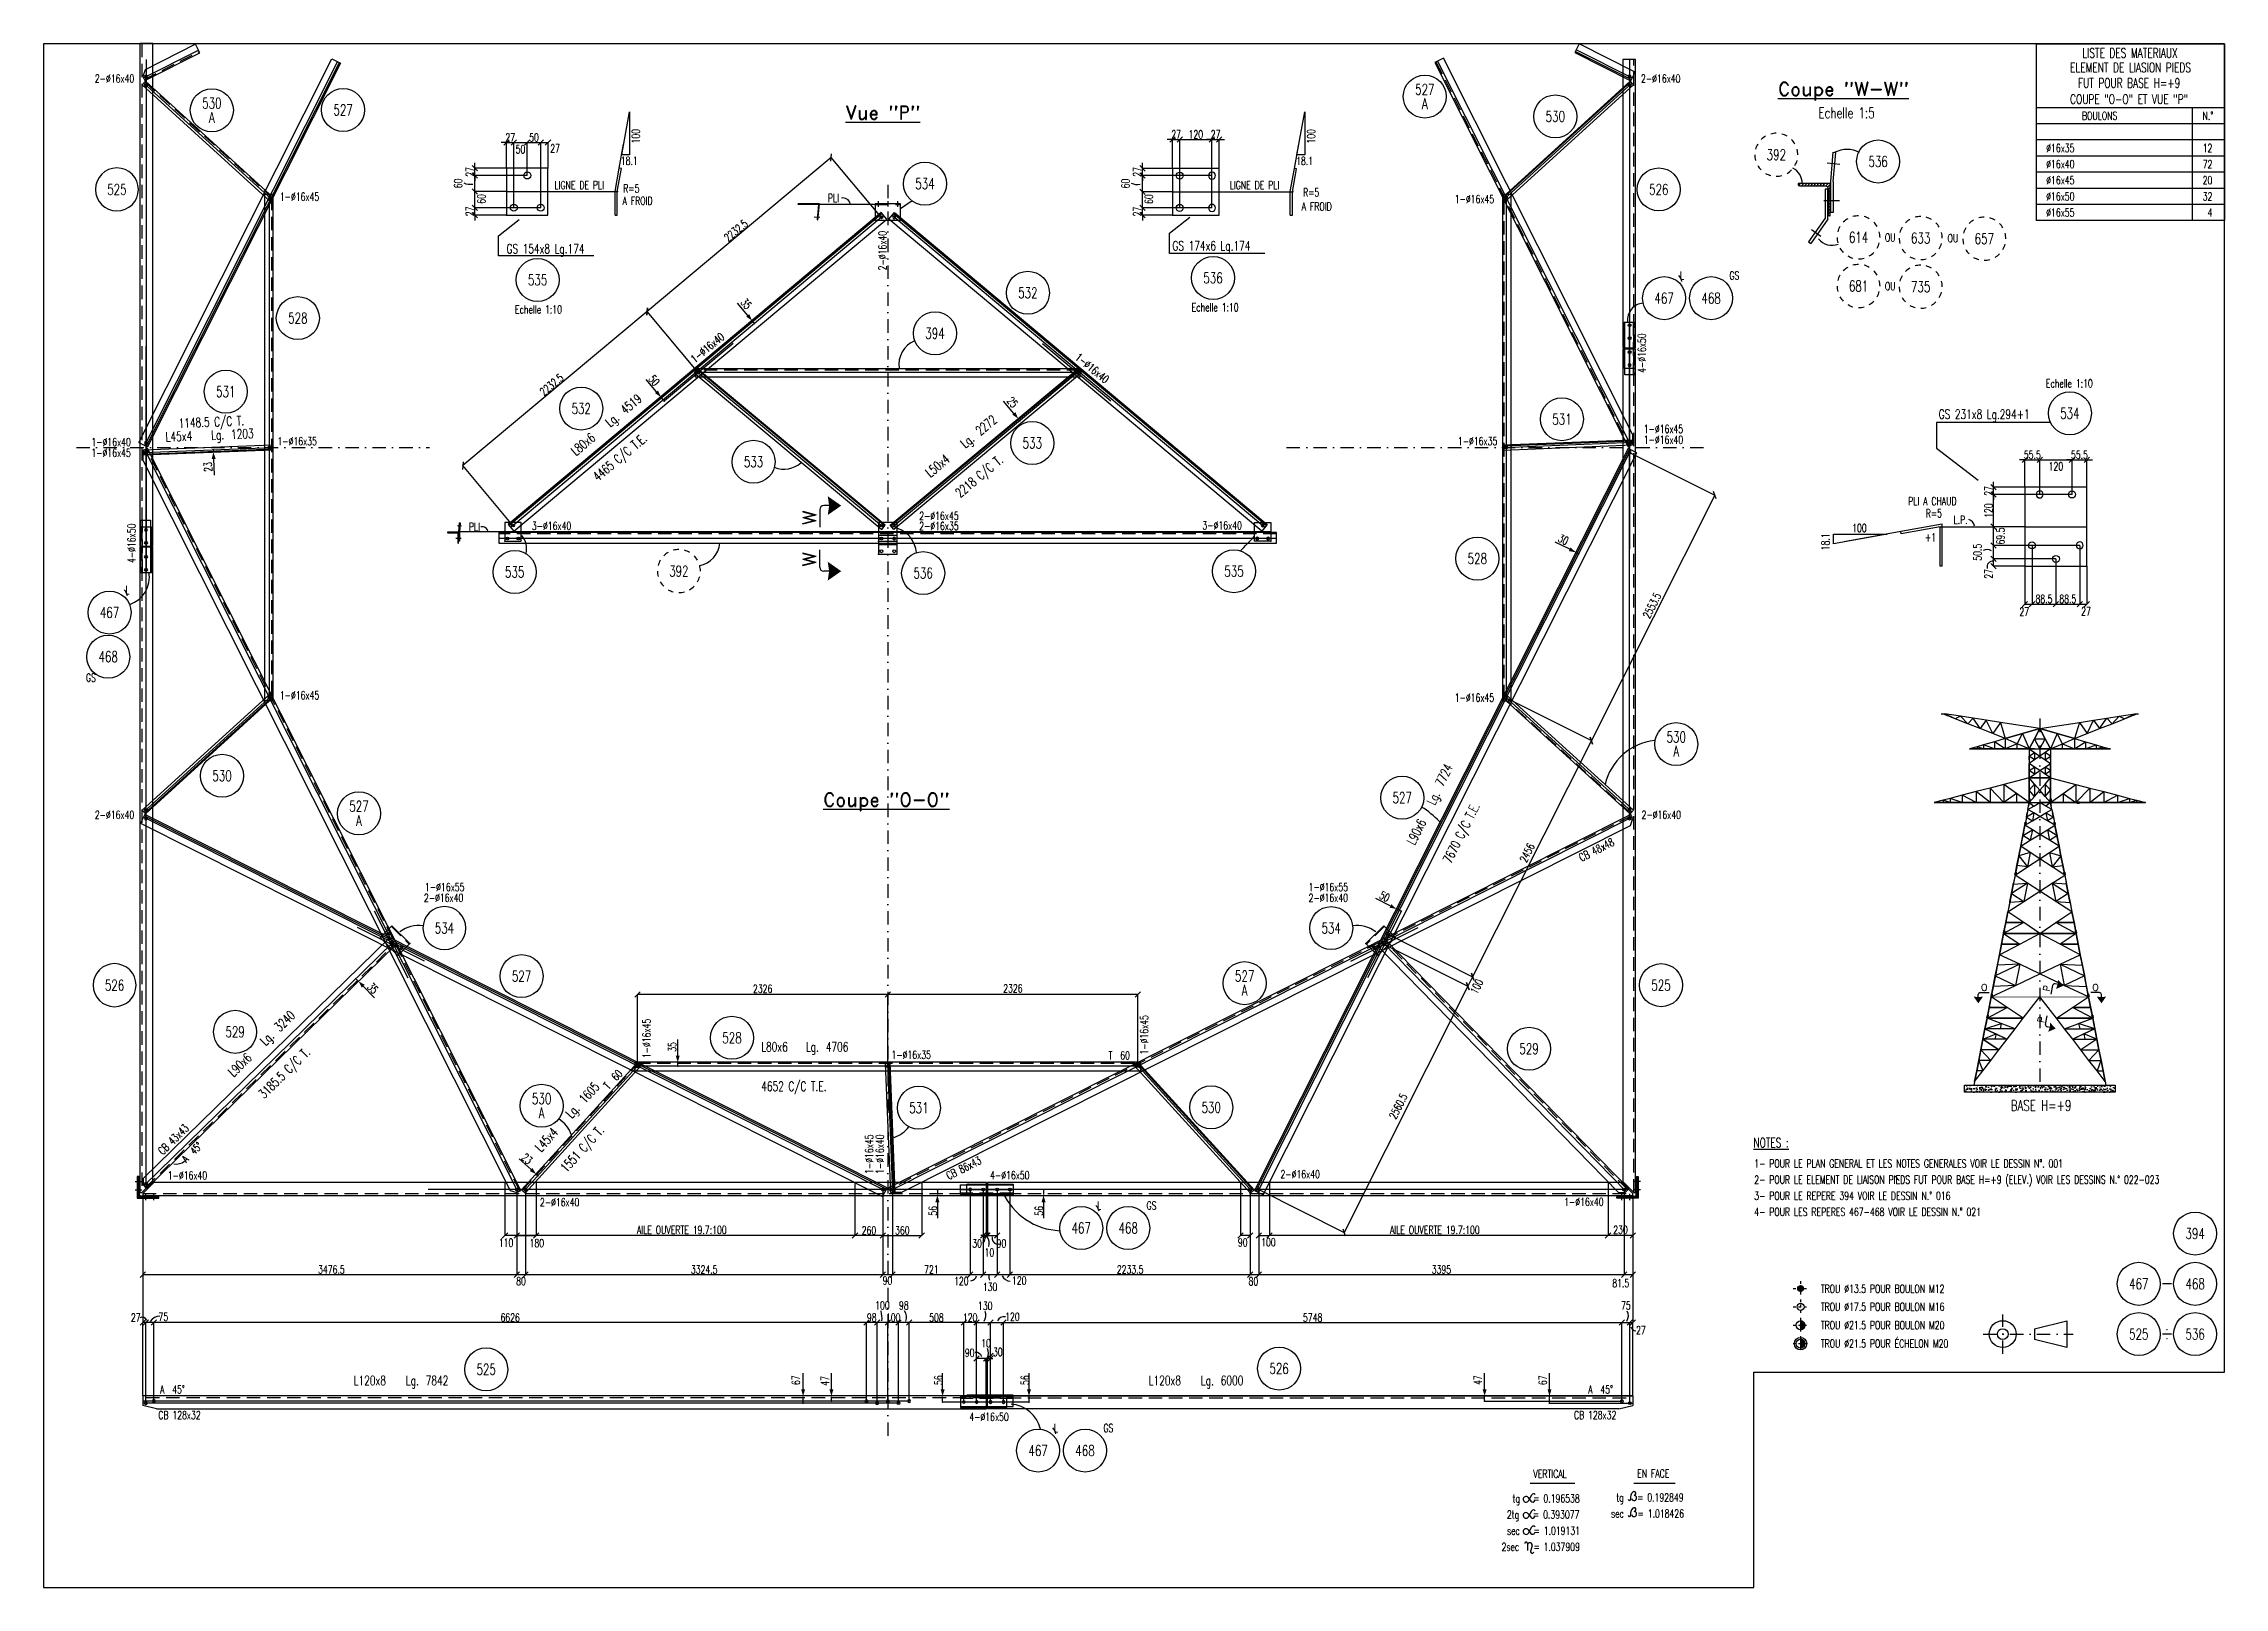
# Model space of a CAD drawing. Extents: x 575476 to 595751, y -97905 to -83554.
import ezdxf
from ezdxf.enums import TextEntityAlignment as Align

# ---------------------------------------------------------------- set-up
doc = ezdxf.new("R2010")
doc.units = 0
doc.header["$LTSCALE"] = 250
doc.header["$MEASUREMENT"] = 0
doc.linetypes.add('DASHDOT', pattern=[1, 0.5, -0.25, 0, -0.25])
doc.linetypes.add('DASHED', pattern=[0.75, 0.5, -0.25])
doc.layers.get('0').update_dxf_attribs({"linetype": 'CONTINUOUS'})
doc.layers.get('DEFPOINTS').update_dxf_attribs({"linetype": 'CONTINUOUS'})
for name, color, linetype in [('ASSI', 6, 'CONTINUOUS'), ('BOLLINI_1', 7, 'CONTINUOUS'), ('BOLLINI_5', 7, 'CONTINUOUS'), ('FORI', 2, 'CONTINUOUS'), ('LINEA-MEDIA', 7, 'CONTINUOUS'), ('LINEA_ANG', 2, 'CONTINUOUS'), ('LINEE_PIASTRE', 2, 'CONTINUOUS'), ('LM', 7, 'CONTINUOUS'), ('LP', 3, 'CONTINUOUS'), ('LS', 7, 'CONTINUOUS'), ('LSP', 1, 'CONTINUOUS'), ('MZ', 6, 'DASHDOT'), ('NOTATION', 2, 'CONTINUOUS'), ('PIASTRE', 5, 'CONTINUOUS'), ('PIEGA', 4, 'CONTINUOUS'), ('PIEGA_C_10026_50', 7, 'CONTINUOUS'), ('PIEGA_F_1026_50', 7, 'CONTINUOUS'), ('QT_MAL', 7, 'CONTINUOUS'), ('QT_MPR', 7, 'CONTINUOUS'), ('SEZIONI', 7, 'CONTINUOUS'), ('TRAT-Y', 7, 'DASHED')]:
    doc.layers.add(name, color=color, linetype=linetype)
doc.styles.add('PIEGATI', font='ROMANS8.shx', dxfattribs={"width": 0.7})
doc.styles.add('QUOTE', font='ROMANS8.SHX', dxfattribs={"width": 0.7})
doc.styles.add('RD', font='ROMAND8.SHX', dxfattribs={"width": 0.7})
doc.styles.add('RQL', font='ROMANS8.SHX', dxfattribs={"width": 0.7})
doc.styles.add('RS', font='ROMANS8.shx', dxfattribs={"width": 0.7})
doc.styles.get("Standard").update_dxf_attribs({"font": 'ROMANS8.SHX', "width": 0.7})
doc.dimstyles.new('FRECCE1', dxfattribs={"dimtxt": 75, "dimasz": 8.33, "dimexe": 0, "dimexo": 0, "dimgap": 1, "dimtad": 1, "dimzin": 0, "dimdsep": 46, "dimtxsty": 'RS', "dimblk1": 'QUOTP', "dimblk2": 'QUOTF', "dimsah": 1, "dimcen": 0, "dimclrd": 2, "dimclre": 2, "dimclrt": 7, "dimadec": 0, "dimazin": 0, "dimtfac": 1, "dimtix": 1, "dimtmove": 2, "dimatfit": 3, "dimldrblk": 'QUOTP', "dimfxl": 1, "dimtolj": 1, "dimtzin": 0, "dimarcsym": 0})
doc.dimstyles.new('TRATTO', dxfattribs={"dimscale": 0, "dimtxt": 75, "dimasz": 50, "dimexe": 0, "dimexo": 0, "dimgap": 10, "dimtad": 1, "dimrnd": 0.5, "dimdsep": 46, "dimtxsty": 'RS', "dimblk1": 'OBLIQUE', "dimblk2": 'OBLIQUE', "dimsah": 1, "dimcen": 0.09, "dimclrd": 2, "dimclre": 2, "dimclrt": 7, "dimadec": 0, "dimazin": 0, "dimtfac": 1, "dimtix": 1, "dimtmove": 2, "dimatfit": 3, "dimfxl": 1, "dimtolj": 1, "dimtzin": 0, "dimarcsym": 0})
pattern_1 = [(45, (23173.9845, -89504.62), (-3.535533906, 3.535533906), [])]

msp = doc.modelspace()

# ---------------------------------------------------------------- texts
at = {"color": 7, "style": 'RS', "width": 0.7}
for s, p in [('LIGNE DE PLI', (580224.971, -84907.161)), ('LIGNE DE PLI', (586503.006, -84907.161)), ('L.P.', (593232.76, -88018.284))]:
    msp.add_text(s, height=75, dxfattribs=at).set_placement(p)
at = {"layer": 'LINEA-MEDIA', "style": 'RS', "width": 0.7}
for s, height, p in [('VERTICAL', 75.0009, (589326.302, -96887.424)), ('EN FACE', 75.0009, (590290.773, -96883.886)), ('tg   = 0.196538', 75.00088, (589132.067, -97115.72)), ('tg   = 0.192849', 75.00088, (590097.444, -97106.666)), ('2tg   = 0.393077', 75.00088, (589080.227, -97265.722)), ('sec   = 1.018426', 75.00088, (590047.66, -97256.668)), ('2sec   = 1.037909', 75.00088, (589030.699, -97565.725)), ('sec   = 1.019131', 75.00088, (589080.779, -97415.723))]:
    msp.add_text(s, height=height, dxfattribs=at).set_placement(p)
at = {"layer": 'LM', "style": 'RD', "width": 0.7}
for s, p in [('ELEMENT DE LIASION PIEDS', (594878.37, -83776.448)), ('LISTE DES MATERIAUX', (594873.476, -83641.445)), ('FUT POUR BASE H=+9', (594864.907, -83920.773)), ('COUPE "O-O" ET VUE "P"', (594864.907, -84070.752))]:
    msp.add_text(s, height=87.49125, dxfattribs=at).set_placement(p, align=Align.MIDDLE)
at = {"layer": 'LM', "linetype": 'ByBlock', "style": 'RS', "width": 0.7}
for s, p in [('OU', (592594.292, -85394.832)), ('OU', (593177.002, -85401.028)), ('L', (590689.26, -85748.551)), ('GS', (591149.151, -85748.551)), ('OU', (592594.292, -85847.421)), ('L', (576236.051, -88670.808)), ('GS', (575869.435, -89485.868)), ('L', (585269.788, -94392.662)), ('GS', (585729.679, -94392.662)), ('TROU %%C13.5 POUR BOULON M12', (591998.181, -95167.082)), ('TROU %%C17.5 POUR BOULON M16', (591998.229, -95334.309)), ('TROU %%C21.5 POUR BOULON M20', (591998.229, -95505.343)), ('TROU %%C21.5 POUR ÉCHELON M20', (591998.196, -95676.376)), ('L', (584868.566, -96461.274)), ('GS', (585328.457, -96461.274))]:
    msp.add_text(s, height=75, dxfattribs=at).set_placement(p)
at = {"layer": 'LM', "color": 0, "style": 'RS', "width": 0.7}
for s, p in [('2- POUR LE ELEMENT DE LIAISON PIEDS FUT POUR BASE H=+9 (ELEV.) VOIR LES DESSINS N.° 022-023', (591379.569, -94152.402)), ('1- POUR LE PLAN GENERAL ET LES NOTES GENERALES VOIR LE DESSIN N%%D. 001', (591379.569, -94002.402)), ('3- POUR LE REPERE 394 VOIR LE DESSIN N.° 016', (591379.569, -94302.402)), ('4- POUR LES REPERES 467-468 VOIR LE DESSIN N.° 021', (591379.569, -94452.402))]:
    msp.add_text(s, height=75, dxfattribs=at).set_placement(p)
at = {"layer": 'LM', "char_height": 74.9895, "style": 'RD'}
for s, insert, attachment_point in [('BOULONS', (594426.899, -84225.058), 4), ('N.°', (595646.855, -84225.058), 6)]:
    msp.add_mtext(s, dxfattribs=dict(at, insert=insert, attachment_point=attachment_point))
at = {"layer": 'LS', "color": 3, "style": 'RD'}
for s, height, p in [('%%UCoupe "W-W"', 125, (592208.296, -83997.138, -4182.515)), ('%%UVue "P"', 125, (583278.28, -84196.425)), ('%%UCoupe "O-O"', 125, (583310.502, -90603.513)), ('O', 62.5, (593518.484, -92327.713)), ('O', 62.5, (594552.079, -92327.713))]:
    msp.add_text(s, height=height, dxfattribs=at).set_placement(p, align=Align.MIDDLE)
at = {"layer": 'LS', "color": 7, "style": 'RS', "width": 0.7}
for s, height, p in [('Echelle 1:5', 100, (591976.83, -84247.785)), ('∅16x35', 74.9895, (594093.57, -84562.49)), ('∅16x40', 74.9895, (594093.57, -84712.49)), ('∅16x45', 74.9895, (594093.57, -84862.469)), ('∅16x50', 74.9895, (594093.57, -85012.469)), ('∅16x55', 74.9895, (594093.57, -85162.448)), ('Echelle 1:10', 75, (579858.423, -86062.6)), ('Echelle 1:10', 75, (586149.295, -86043.31)), ('Echelle 1:10', 75, (594090.41, -86750.147)), ('AILE OUVERTE 19.7:100 ', 75, (580991.071, -94619.741)), ('AILE OUVERTE 19.7:100 ', 75, (587992.311, -94619.741))]:
    msp.add_text(s, height=height, dxfattribs=at).set_placement(p)
for s, p in [('100', (580980.985, -84415.248)), ('100', (587259.02, -84416.583)), ('18.1', (592041.676, -88186.159))]:
    msp.add_text(s, height=75, rotation=90, dxfattribs=at).set_placement(p, align=Align.MIDDLE)
for s, height, p in [('12', 74.9895, (595638.994, -84562.49)), ('72', 74.9895, (595638.994, -84712.49)), ('20', 74.9895, (595638.994, -84862.469)), ('32', 74.9895, (595638.994, -85012.469)), ('4', 74.99, (595638.994, -85162.448))]:
    msp.add_text(s, height=height, dxfattribs=at).set_placement(p, align=Align.RIGHT)
for s, p in [('18.1', (580921.019, -84643.228)), ('18.1', (587199.054, -84644.563)), ('100', (592357.549, -88057.307))]:
    msp.add_text(s, height=75, dxfattribs=at).set_placement(p, align=Align.MIDDLE)
at = {"layer": 'LS', "color": 3, "style": 'RD'}
for s, height, rotation, p in [('W', 125, 90, (582595.623, -87960.614)), ('W', 125, 90, (582595.623, -88347.181)), ('P', 62.5, 78.6811612, (594099.75, -92337.256)), ('P', 62.5, 78.6811612, (594048.476, -92626.469))]:
    msp.add_text(s, height=height, rotation=rotation, dxfattribs=at).set_placement(p, align=Align.MIDDLE)
at = {"layer": 'LS', "color": 7, "char_height": 75, "attachment_point": 5, "style": 'RS'}
for insert in [(582818.822, -84989.857), (579481.613, -88045.94)]:
    msp.add_mtext('\\A1;PLI', dxfattribs=dict(at, insert=insert))
at = {"layer": 'LS', "color": 3, "insert": (594046.107, -93425.46), "char_height": 100, "attachment_point": 5, "style": 'RD'}
msp.add_mtext('BASE H=+9', dxfattribs=at)
at = {"layer": 'NOTATION', "color": 0, "style": 'RS', "width": 0.7}
msp.add_text('%%uNOTES :', height=87.5, dxfattribs=at).set_placement((591371.874, -93815.15))

# ---------------------------------------------------------------- blocks, each defined once
blk = doc.blocks.new('12')
at = {"color": 0}
for p, q in [((-1, 0.06), (-0.06, 1)), ((-1, 0.01), (-0.01, 1)), ((-1, -0.03), (0.03, 1)), ((-1, -0.07), (0.07, 1)), ((0.09, -1), (-1, 0.09)), ((0.05, -1), (-1, 0.05)), ((0, -1), (-1, 0)), ((-0.99, 0.16), (-0.16, 0.99)), ((-0.99, 0.11), (-0.11, 0.99)), ((-0.99, -0.11), (0.11, 0.99)), ((-0.99, -0.15), (0.15, 0.99)), ((0.17, -0.99), (-0.99, 0.17)), ((0.13, -0.99), (-0.99, 0.13)), ((-0.98, 0.22), (-0.22, 0.98)), ((-0.98, -0.19), (0.19, 0.98)), ((0.21, -0.98), (-0.98, 0.21)), ((-0.97, -0.23), (0.23, 0.97)), ((0.24, -0.97), (-0.97, 0.24)), ((-0.96, 0.28), (-0.28, 0.96)), ((-0.96, -0.27), (0.27, 0.96)), ((0.28, -0.96), (-0.96, 0.28)), ((-0.95, -0.3), (0.3, 0.95)), ((0.31, -0.95), (-0.95, 0.31)), ((-0.94, 0.34), (-0.34, 0.94)), ((-0.94, -0.33), (0.33, 0.94)), ((0.35, -0.94), (-0.94, 0.35)), ((-0.93, -0.37), (0.37, 0.93)), ((0.38, -0.93), (-0.93, 0.38)), ((-0.92, -0.4), (0.4, 0.92)), ((-0.91, 0.42), (-0.42, 0.91)), ((0.41, -0.91), (-0.91, 0.41)), ((-0.9, -0.43), (0.43, 0.9)), ((0.44, -0.9), (-0.9, 0.44)), ((-0.89, -0.46), (0.46, 0.89)), ((0.47, -0.88), (-0.88, 0.47)), ((-0.87, -0.49), (0.49, 0.87)), ((0.5, -0.87), (-0.87, 0.5)), ((-0.86, 0.52), (-0.52, 0.86)), ((-0.86, -0.52), (0.52, 0.86)), ((0.53, -0.85), (-0.85, 0.53)), ((-0.84, -0.54), (0.54, 0.84)), ((0.55, -0.83), (-0.83, 0.55)), ((-0.82, -0.57), (0.57, 0.82)), ((0.58, -0.81), (-0.81, 0.58)), ((-0.8, -0.6), (0.6, 0.8)), ((0.61, -0.79), (-0.79, 0.61)), ((-0.78, -0.62), (0.62, 0.78)), ((0.63, -0.78), (-0.78, 0.63)), ((-0.76, -0.65), (0.65, 0.76)), ((0.66, -0.75), (-0.75, 0.66)), ((-0.74, -0.67), (0.67, 0.74)), ((0.68, -0.73), (-0.73, 0.68)), ((-0.72, -0.69), (0.69, 0.72)), ((0.7, -0.71), (-0.71, 0.7)), ((-0.7, -0.72), (0.72, 0.7)), ((0.73, -0.69), (-0.69, 0.73)), ((0.75, -0.67), (-0.67, 0.75)), ((-0.67, -0.74), (0.74, 0.67)), ((-0.65, -0.76), (0.76, 0.65)), ((0.77, -0.64), (-0.64, 0.77)), ((-0.63, -0.78), (0.78, 0.63)), ((0.79, -0.62), (-0.62, 0.79)), ((-0.6, -0.8), (0.8, 0.6)), ((0.81, -0.59), (-0.59, 0.81)), ((-0.57, -0.82), (0.82, 0.57)), ((0.83, -0.56), (-0.56, 0.83)), ((-0.55, -0.84), (0.84, 0.55)), ((0.84, -0.54), (-0.54, 0.84)), ((-0.52, -0.85), (0.85, 0.52)), ((0.86, -0.51), (-0.51, 0.86)), ((-0.49, -0.87), (0.87, 0.49)), ((0.88, -0.48), (-0.48, 0.88)), ((-0.46, -0.89), (0.89, 0.46)), ((0.89, -0.45), (-0.45, 0.89)), ((-0.43, -0.9), (0.9, 0.43)), ((0.91, -0.42), (-0.42, 0.91)), ((-0.4, -0.92), (0.92, 0.4)), ((0.92, -0.39), (-0.39, 0.92)), ((-0.37, -0.93), (0.93, 0.37)), ((0.93, -0.36), (-0.36, 0.93)), ((-0.34, -0.94), (0.94, 0.34)), ((0.95, -0.33), (-0.33, 0.95)), ((-0.3, -0.95), (0.95, 0.3)), ((0.96, -0.29), (-0.29, 0.96)), ((-0.27, -0.96), (0.96, 0.27)), ((0.97, -0.26), (-0.26, 0.97)), ((-0.23, -0.97), (0.97, 0.23)), ((0.98, -0.22), (-0.22, 0.98)), ((-0.2, -0.98), (0.98, 0.2)), ((0.98, -0.18), (-0.18, 0.98)), ((-0.16, -0.99), (0.99, 0.16)), ((0.99, -0.14), (-0.14, 0.99)), ((-0.12, -0.99), (0.99, 0.12)), ((0.99, -0.1), (-0.1, 0.99)), ((-0.08, -1), (1, 0.08)), ((1, -0.06), (-0.06, 1)), ((-0.04, -1), (1, 0.04)), ((1, -0.02), (-0.02, 1)), ((1, 0.02), (0.02, 1)), ((1, 0.07), (0.07, 1)), ((0.99, 0.12), (0.12, 0.99)), ((0.98, 0.17), (0.17, 0.98)), ((0.97, 0.23), (0.23, 0.97)), ((0.96, 0.29), (0.29, 0.96)), ((0.93, 0.36), (0.36, 0.93)), ((0.9, 0.44), (0.44, 0.9)), ((0.84, 0.55), (0.55, 0.84)), ((-0.04, -1), (-1, -0.04)), ((-0.09, -1), (-1, -0.09)), ((-0.14, -0.99), (-0.99, -0.14)), ((-0.2, -0.98), (-0.98, -0.2)), ((-0.25, -0.97), (-0.97, -0.25)), ((-0.32, -0.95), (-0.95, -0.32)), ((-0.39, -0.92), (-0.92, -0.39)), ((-0.48, -0.88), (-0.88, -0.48)), ((-0.6, -0.8), (-0.8, -0.6)), ((0.01, -1), (1, -0.01)), ((0.05, -1), (1, -0.05)), ((0.1, -0.99), (0.99, -0.1)), ((0.15, -0.99), (0.99, -0.15)), ((0.21, -0.98), (0.98, -0.21)), ((0.27, -0.96), (0.96, -0.27)), ((0.33, -0.94), (0.94, -0.33)), ((0.41, -0.91), (0.91, -0.41)), ((0.5, -0.87), (0.87, -0.5)), ((0.66, -0.75), (0.75, -0.66))]:
    blk.add_line(p, q, dxfattribs=at)
blk.add_circle((0, 0), 1)
blk = doc.blocks.new('16')
blk.add_circle((0, 0), 1)
blk = doc.blocks.new('20')
at = {"color": 0}
for p, q in [((0, 0.98), (0.02, 1)), ((0, 0.94), (0.06, 1)), ((1, -0.01), (0, 0.99)), ((0, 0.89), (0.1, 0.99)), ((0, 0.85), (0.14, 0.99)), ((0, 0.8), (0.18, 0.98)), ((0, 0.76), (0.22, 0.98)), ((0, 0.71), (0.25, 0.97)), ((0, 0.67), (0.29, 0.96)), ((1, -0.05), (0, 0.95)), ((0, 0.62), (0.32, 0.95)), ((0, 0.58), (0.36, 0.93)), ((0, 0.53), (0.39, 0.92)), ((0, 0.49), (0.42, 0.91)), ((1, -0.09), (0, 0.9)), ((0, 0.44), (0.45, 0.89)), ((0, 0.4), (0.48, 0.88)), ((0.99, -0.13), (0, 0.86)), ((0, 0.35), (0.51, 0.86)), ((0, 0.31), (0.54, 0.84)), ((0, 0.26), (0.56, 0.83)), ((0.99, -0.17), (0, 0.81)), ((0, 0.22), (0.59, 0.81)), ((0, 0.17), (0.61, 0.79)), ((0.98, -0.21), (0, 0.77)), ((0, 0.13), (0.64, 0.77)), ((0, 0.08), (0.66, 0.75)), ((0, 0.04), (0.69, 0.73)), ((0.97, -0.25), (0, 0.72)), ((0, -0.01), (0.71, 0.7)), ((0.96, -0.28), (0, 0.68)), ((0, -0.05), (0.73, 0.68)), ((0, -0.1), (0.75, 0.66)), ((0.95, -0.32), (0, 0.63)), ((0, -0.14), (0.77, 0.63)), ((0, -0.19), (0.79, 0.61)), ((0.94, -0.35), (0, 0.59)), ((0, -0.23), (0.81, 0.58)), ((0, -0.28), (0.83, 0.56)), ((0.92, -0.38), (0, 0.54)), ((0, -0.32), (0.85, 0.53)), ((0.91, -0.41), (0, 0.5)), ((0, -0.36), (0.87, 0.5)), ((0, -0.41), (0.88, 0.47)), ((0.9, -0.44), (0, 0.45)), ((0, -0.45), (0.9, 0.44)), ((0.88, -0.47), (0, 0.41)), ((0, -0.5), (0.91, 0.41)), ((0, -0.54), (0.92, 0.38)), ((0.87, -0.5), (0, 0.36)), ((0, -0.59), (0.94, 0.35)), ((0.85, -0.53), (0, 0.32)), ((0, -0.63), (0.95, 0.31)), ((0, -0.68), (0.96, 0.28)), ((0.83, -0.56), (0, 0.27)), ((0, -0.72), (0.97, 0.25)), ((0.81, -0.58), (0, 0.23)), ((0, -0.77), (0.98, 0.21)), ((0.79, -0.61), (0, 0.18)), ((0, -0.81), (0.99, 0.17)), ((0.77, -0.63), (0, 0.14)), ((0, -0.86), (0.99, 0.13)), ((0.75, -0.66), (0, 0.09)), ((0, -0.9), (1, 0.09)), ((0.73, -0.68), (0, 0.05)), ((0, -0.95), (1, 0.05)), ((0.71, -0.7), (0, 0.01)), ((0, -0.99), (1, 0.01)), ((1, 0.04), (0.04, 1)), ((1, 0.09), (0.09, 1)), ((0.99, 0.14), (0.14, 0.99)), ((0.98, 0.19), (0.19, 0.98)), ((0.97, 0.25), (0.25, 0.97)), ((0.95, 0.31), (0.31, 0.95)), ((0.92, 0.38), (0.38, 0.92)), ((0.88, 0.47), (0.47, 0.88)), ((0.81, 0.59), (0.59, 0.81)), ((0.69, -0.73), (0, -0.04)), ((0.66, -0.75), (0, -0.08)), ((0.64, -0.77), (0, -0.13)), ((0.61, -0.79), (0, -0.17)), ((0.59, -0.81), (0, -0.22)), ((0.56, -0.83), (0, -0.26)), ((0.54, -0.84), (0, -0.31)), ((0.51, -0.86), (0, -0.35)), ((0.48, -0.88), (0, -0.4)), ((0.45, -0.89), (0, -0.44)), ((0.42, -0.91), (0, -0.49)), ((0.39, -0.92), (0, -0.53)), ((0.36, -0.93), (0, -0.58)), ((0.32, -0.95), (0, -0.62)), ((0.29, -0.96), (0, -0.67)), ((0.25, -0.97), (0, -0.71)), ((0.22, -0.98), (0, -0.76)), ((0.18, -0.98), (0, -0.8)), ((0.14, -0.99), (0, -0.85)), ((0.1, -0.99), (0, -0.89)), ((0.04, -1), (1, -0.04)), ((0.09, -1), (1, -0.09)), ((0.14, -0.99), (0.99, -0.14)), ((0.19, -0.98), (0.98, -0.19)), ((0.25, -0.97), (0.97, -0.25)), ((0.31, -0.95), (0.95, -0.31)), ((0.38, -0.92), (0.92, -0.38)), ((0.47, -0.88), (0.88, -0.47)), ((0.59, -0.81), (0.81, -0.59))]:
    blk.add_line(p, q, dxfattribs=at)
blk.add_line((0, 1), (0, -1))
blk.add_circle((0, 0), 1)
blk = doc.blocks.new('xxx')
blk.add_circle((0, 0), 8)
at = {"color": 3, "style": 'RQL', "width": 0.7}
blk.add_attdef('POS', text='', height=4, dxfattribs=at).set_placement((0, 0), align=Align.MIDDLE)
at = {"style": 'RQL', "width": 0.7, "flags": 1}
for tag, p in [('TIPO', (-0.39, -8.66)), ('POS1', (-0.39, -5.42))]:
    blk.add_attdef(tag, p, '', height=2, dxfattribs=at)
blk = doc.blocks.new('MRKR_98')
blk.add_point((0, 0))
at = {"color": 7, "style": 'QUOTE', "width": 0.5, "flags": 1}
for tag, p in [('TI', (3.7, 6.8)), ('NFORI', (3.7, 5.3)), ('AUX2', (3.7, 4.9)), ('FAM', (3.7, 4.5)), ('AUX1', (3.7, 4.2)), ('COMMESSA', (3.7, 3.8)), ('SPESSORE', (3.7, 2.5)), ('SV', (3.7, 1.8)), ('QUA', (3.7, 1.1)), ('DI_S', (3.7, 6.4)), ('D_S', (3.7, 6)), ('E_S', (3.7, 5.7)), ('MD', (3.7, 3.5)), ('MP', (3.7, 3.2)), ('LARGHEZZA', (3.7, 2.8)), ('NP', (3.7, 2.1)), ('PESO', (3.7, 1.4)), ('LUN', (3.7, 0.8)), ('PROF', (3.7, 0.4)), ('POS', (3.7, 0.1))]:
    blk.add_attdef(tag, p, '', height=0.2, dxfattribs=at)
at = {"color": 7, "flags": 1}
for tag, p in [('LAV1', (5.3, 6.9)), ('LAV2', (5.3, 6.5)), ('LAV3', (5.3, 6.2)), ('LAV4', (5.3, 5.9)), ('LAV5', (5.3, 5.5)), ('LAV6', (5.3, 5.2)), ('LAV7', (5.3, 4.9)), ('LAV8', (5.3, 4.5)), ('LAV9', (5.3, 4.2)), ('LAV10', (5.3, 3.9))]:
    blk.add_attdef(tag, p, '', height=0.2, dxfattribs=at)
blk = doc.blocks.new('ASSE98')
blk.add_line((0, 0), (1, 0))
at = {"color": 7, "style": 'QUOTE', "width": 0.5, "flags": 1}
for tag, p in [('TI', (1.3831, 6.8273)), ('DI_S', (1.3831, 6.4218)), ('D_S', (1.3831, 6.0209)), ('E_S', (1.3831, 5.6806)), ('NFORI', (1.3645, 5.2979)), ('ALAR', (1.3635, 4.9325)), ('FAM', (1.3775, 4.5465)), ('ALA', (1.3831, 4.1926)), ('DISP2', (1.3831, 3.8497)), ('DISP1', (1.3831, 3.5069)), ('PINZAF', (1.3831, 3.164)), ('PINZAI', (1.3831, 2.8211)), ('TRP', (1.3831, 2.4783)), ('NP', (1.3831, 2.1354)), ('SV', (1.3831, 1.7926)), ('PESO', (1.3831, 1.4497)), ('QUA', (1.3831, 1.1069)), ('LUN', (1.3831, 0.764)), ('PROF', (1.3831, 0.4211)), ('POS', (1.3831, 0.0783))]:
    blk.add_attdef(tag, p, '', height=0.2, dxfattribs=at)
at = {"color": 7, "flags": 1}
for tag, p in [('LAV1', (3.0743, 6.8285)), ('LAV2', (3.0743, 6.4951)), ('LAV3', (3.0743, 6.1618)), ('LAV4', (3.0743, 5.8285)), ('LAV5', (3.0743, 5.4951)), ('LAV6', (3.0743, 5.1618)), ('LAV7', (3.0743, 4.8285)), ('LAV8', (3.0743, 4.4951)), ('LAV9', (3.0743, 4.1618)), ('LAV10', (3.0743, 3.8285))]:
    blk.add_attdef(tag, p, '', height=0.2, dxfattribs=at)
blk = doc.blocks.new('QUOTP')
at = {"layer": 'ASSI', "color": 2, "const_width": 1.07}
blk.add_lwpolyline([(-0.5, 0, 1), (0.5, 0, 1)], format="xyb", close=True, dxfattribs=at)
blk = doc.blocks.new('QUOTF')
at = {"layer": 'LS', "color": 2}
blk.add_line((7.5, 0), (25.5, 0), dxfattribs=at)
blk.add_solid([(7.5, 2.25), (0, 0), (7.5, -2.25)], dxfattribs=at)
blk = doc.blocks.new('*D87')
at = {"layer": 'DEFPOINTS', "color": 0, "transparency": 16777216}
for p in [(584637, -96126), (584637, -96126), (584637, -96182)]:
    blk.add_point(p, dxfattribs=at)
at = {"layer": 'QT_MAL', "color": 2, "lineweight": -2, "transparency": 16777216}
blk.add_line((584637, -96174), (584637, -96134), dxfattribs=at)
at = {"layer": 'QT_MAL', "color": 2, "lineweight": -2, "transparency": 16777216, "xscale": 8.33, "yscale": 8.33, "zscale": 8.33}
for name, p, rotation in [('QUOTF', (584637, -96126), 90), ('QUOTP', (584637, -96182), 270)]:
    blk.add_blockref(name, p, dxfattribs=dict(at, rotation=rotation))
at = {"layer": 'QT_MAL', "color": 7, "transparency": 16777216, "insert": (584599, -95979), "char_height": 75, "attachment_point": 5, "rotation": 90, "style": 'RS'}
blk.add_mtext('\\A1;56', dxfattribs=at)
blk = doc.blocks.new('*D88')
at = {"layer": 'DEFPOINTS', "color": 0, "transparency": 16777216}
for p in [(584772, -94206), (584772, -94262), (584772, -94262)]:
    blk.add_point(p, dxfattribs=at)
at = {"layer": 'QT_MAL', "color": 2, "lineweight": -2, "transparency": 16777216}
blk.add_line((584772, -94214), (584772, -94254), dxfattribs=at)
at = {"layer": 'QT_MAL', "color": 2, "lineweight": -2, "transparency": 16777216, "xscale": 8.33, "yscale": 8.33, "zscale": 8.33}
for name, p, rotation in [('QUOTF', (584772, -94262), 270), ('QUOTP', (584772, -94206), 90)]:
    blk.add_blockref(name, p, dxfattribs=dict(at, rotation=rotation))
at = {"layer": 'QT_MAL', "color": 7, "transparency": 16777216, "insert": (584730, -94405), "char_height": 75, "attachment_point": 5, "rotation": 90, "style": 'RS'}
blk.add_mtext('\\A1;56', dxfattribs=at)
blk = doc.blocks.new('_OBLIQUE')
at = {"color": 0, "linetype": 'ByBlock'}
blk.add_line((-0.5, -0.5), (0.5, 0.5), dxfattribs=at)
blk = doc.blocks.new('bull')
at = {"style": 'RS', "width": 0.7, "flags": 1}
for tag, p in [('NN', (-12.25, 0)), ('SERRAGGIO', (0, -9.71)), ('DIAMETRO', (0, -4.86)), ('LUNGHEZZA', (0, -14.57)), ('TIPO', (0, -24.12)), ('NB', (0, -19.43)), ('EL', (-0.14, -29))]:
    blk.add_attdef(tag, p, '', height=3, dxfattribs=at)
at = {"style": 'RS', "width": 0.7}
blk.add_attdef('BULLONE', (0, 0), '', height=3, dxfattribs=at)
blk = doc.blocks.new('zzz')
at = {"linetype": 'Continuous'}
for start, end in [(180, 195), (150, 165), (120, 135), (90, 105), (60, 75), (30, 45), (0, 15), (210, 225), (240, 255), (270, 285), (300, 315), (330, 345)]:
    blk.add_arc((0, 0), 8, start, end, dxfattribs=at)
at = {"color": 3, "style": 'RQL', "width": 0.7}
blk.add_attdef('POS1', text='', height=4, dxfattribs=at).set_placement((0, 0), align=Align.MIDDLE)
at = {"style": 'RQL', "width": 0.7, "flags": 1}
blk.add_attdef('TIPO', (0, -8), '', height=3, dxfattribs=at)
blk = doc.blocks.new('*D89')
at = {"layer": 'DEFPOINTS', "color": 0, "transparency": 16777216}
for p in [(583834, -96126), (583834, -96126), (583834, -96182)]:
    blk.add_point(p, dxfattribs=at)
at = {"layer": 'QT_MAL', "color": 2, "lineweight": -2, "transparency": 16777216}
blk.add_line((583834, -96174), (583834, -96134), dxfattribs=at)
at = {"layer": 'QT_MAL', "color": 2, "lineweight": -2, "transparency": 16777216, "xscale": 8.33, "yscale": 8.33, "zscale": 8.33}
for name, p, rotation in [('QUOTF', (583834, -96126), 90), ('QUOTP', (583834, -96182), 270)]:
    blk.add_blockref(name, p, dxfattribs=dict(at, rotation=rotation))
at = {"layer": 'QT_MAL', "color": 7, "transparency": 16777216, "insert": (583795, -95979), "char_height": 75, "attachment_point": 5, "rotation": 90, "style": 'RS'}
blk.add_mtext('\\A1;56', dxfattribs=at)
blk = doc.blocks.new('*D37')
at = {"layer": 'DEFPOINTS', "color": 0, "transparency": 16777216}
for p in [(584030, -95444), (584030, -96182), (584150, -96182)]:
    blk.add_point(p, dxfattribs=at)
at = {"layer": 'QT_MPR', "color": 2, "lineweight": -2, "transparency": 16777216}
for p, q in [((584030, -96182), (584030, -95444)), ((584150, -95444), (584030, -95444)), ((584150, -96182), (584150, -95444))]:
    blk.add_line(p, q, dxfattribs=at)
at = {"layer": 'QT_MPR', "color": 2, "lineweight": -2, "transparency": 16777216, "xscale": 50, "yscale": 50, "zscale": 50, "rotation": 180}
blk.add_blockref('_OBLIQUE', (584030, -95444), dxfattribs=at)
at = {"layer": 'QT_MPR', "color": 2, "lineweight": -2, "transparency": 16777216, "xscale": 50, "yscale": 50, "zscale": 50}
blk.add_blockref('_OBLIQUE', (584150, -95444), dxfattribs=at)
at = {"layer": 'QT_MPR', "color": 7, "transparency": 16777216, "insert": (584090, -95397), "char_height": 75, "attachment_point": 5, "style": 'RS'}
blk.add_mtext('\\A1;120', dxfattribs=at)
blk = doc.blocks.new('*D38')
at = {"layer": 'DEFPOINTS', "color": 0, "transparency": 16777216}
for p in [(583522, -95444), (583522, -96173), (584030, -96182)]:
    blk.add_point(p, dxfattribs=at)
at = {"layer": 'QT_MPR', "color": 2, "lineweight": -2, "transparency": 16777216}
for p, q in [((583522, -96173), (583522, -95444)), ((584030, -95444), (583522, -95444)), ((584030, -96182), (584030, -95444))]:
    blk.add_line(p, q, dxfattribs=at)
at = {"layer": 'QT_MPR', "color": 2, "lineweight": -2, "transparency": 16777216, "xscale": 50, "yscale": 50, "zscale": 50, "rotation": 180}
blk.add_blockref('_OBLIQUE', (583522, -95444), dxfattribs=at)
at = {"layer": 'QT_MPR', "color": 2, "lineweight": -2, "transparency": 16777216, "xscale": 50, "yscale": 50, "zscale": 50}
blk.add_blockref('_OBLIQUE', (584030, -95444), dxfattribs=at)
at = {"layer": 'QT_MPR', "color": 7, "transparency": 16777216, "insert": (583776, -95397), "char_height": 75, "attachment_point": 5, "style": 'RS'}
blk.add_mtext('\\A1;508', dxfattribs=at)
blk = doc.blocks.new('*D39')
at = {"layer": 'DEFPOINTS', "color": 0, "transparency": 16777216}
for p in [(583424, -95444), (583424, -96193), (583522, -96173)]:
    blk.add_point(p, dxfattribs=at)
at = {"layer": 'QT_MPR', "color": 2, "lineweight": -2, "transparency": 16777216}
for p, q in [((583424, -96193), (583424, -95444)), ((583522, -95444), (583424, -95444)), ((583522, -96173), (583522, -95444))]:
    blk.add_line(p, q, dxfattribs=at)
at = {"layer": 'QT_MPR', "color": 2, "lineweight": -2, "transparency": 16777216, "xscale": 50, "yscale": 50, "zscale": 50, "rotation": 180}
blk.add_blockref('_OBLIQUE', (583424, -95444), dxfattribs=at)
at = {"layer": 'QT_MPR', "color": 2, "lineweight": -2, "transparency": 16777216, "xscale": 50, "yscale": 50, "zscale": 50}
blk.add_blockref('_OBLIQUE', (583522, -95444), dxfattribs=at)
at = {"layer": 'QT_MPR', "color": 7, "transparency": 16777216, "insert": (583473, -95284), "char_height": 75, "attachment_point": 5, "style": 'RS'}
blk.add_mtext('\\A1;98', dxfattribs=at)
blk = doc.blocks.new('*D40')
at = {"layer": 'DEFPOINTS', "color": 0, "transparency": 16777216}
for p in [(583324, -95444), (583324, -96173), (583424, -96193)]:
    blk.add_point(p, dxfattribs=at)
at = {"layer": 'QT_MPR', "color": 2, "lineweight": -2, "transparency": 16777216}
for p, q in [((583324, -96173), (583324, -95444)), ((583424, -95444), (583324, -95444)), ((583424, -96193), (583424, -95444))]:
    blk.add_line(p, q, dxfattribs=at)
at = {"layer": 'QT_MPR', "color": 2, "lineweight": -2, "transparency": 16777216, "xscale": 50, "yscale": 50, "zscale": 50, "rotation": 180}
blk.add_blockref('_OBLIQUE', (583324, -95444), dxfattribs=at)
at = {"layer": 'QT_MPR', "color": 2, "lineweight": -2, "transparency": 16777216, "xscale": 50, "yscale": 50, "zscale": 50}
blk.add_blockref('_OBLIQUE', (583424, -95444), dxfattribs=at)
at = {"layer": 'QT_MPR', "color": 7, "transparency": 16777216, "insert": (583374, -95397), "char_height": 75, "attachment_point": 5, "style": 'RS'}
blk.add_mtext('\\A1;100', dxfattribs=at)
blk = doc.blocks.new('*D41')
at = {"layer": 'DEFPOINTS', "color": 0, "transparency": 16777216}
for p in [(583224, -95444), (583224, -96193), (583324, -96173)]:
    blk.add_point(p, dxfattribs=at)
at = {"layer": 'QT_MPR', "color": 2, "lineweight": -2, "transparency": 16777216}
for p, q in [((583224, -96193), (583224, -95444)), ((583324, -95444), (583224, -95444)), ((583324, -96173), (583324, -95444))]:
    blk.add_line(p, q, dxfattribs=at)
at = {"layer": 'QT_MPR', "color": 2, "lineweight": -2, "transparency": 16777216, "xscale": 50, "yscale": 50, "zscale": 50, "rotation": 180}
blk.add_blockref('_OBLIQUE', (583224, -95444), dxfattribs=at)
at = {"layer": 'QT_MPR', "color": 2, "lineweight": -2, "transparency": 16777216, "xscale": 50, "yscale": 50, "zscale": 50}
blk.add_blockref('_OBLIQUE', (583324, -95444), dxfattribs=at)
at = {"layer": 'QT_MPR', "color": 7, "transparency": 16777216, "insert": (583274, -95284), "char_height": 75, "attachment_point": 5, "style": 'RS'}
blk.add_mtext('\\A1;100', dxfattribs=at)
blk = doc.blocks.new('*D42')
at = {"layer": 'DEFPOINTS', "color": 0, "transparency": 16777216}
for p in [(583126, -95444), (583126, -96173), (583224, -96193)]:
    blk.add_point(p, dxfattribs=at)
at = {"layer": 'QT_MPR', "color": 2, "lineweight": -2, "transparency": 16777216}
for p, q in [((583126, -96173), (583126, -95444)), ((583224, -95444), (583126, -95444)), ((583224, -96193), (583224, -95444))]:
    blk.add_line(p, q, dxfattribs=at)
at = {"layer": 'QT_MPR', "color": 2, "lineweight": -2, "transparency": 16777216, "xscale": 50, "yscale": 50, "zscale": 50, "rotation": 180}
blk.add_blockref('_OBLIQUE', (583126, -95444), dxfattribs=at)
at = {"layer": 'QT_MPR', "color": 2, "lineweight": -2, "transparency": 16777216, "xscale": 50, "yscale": 50, "zscale": 50}
blk.add_blockref('_OBLIQUE', (583224, -95444), dxfattribs=at)
at = {"layer": 'QT_MPR', "color": 7, "transparency": 16777216, "insert": (583175, -95397), "char_height": 75, "attachment_point": 5, "style": 'RS'}
blk.add_mtext('\\A1;98', dxfattribs=at)
blk = doc.blocks.new('*D43')
at = {"layer": 'DEFPOINTS', "color": 0, "transparency": 16777216}
for p in [(576500, -95444), (576500, -96173), (583126, -96173)]:
    blk.add_point(p, dxfattribs=at)
at = {"layer": 'QT_MPR', "color": 2, "lineweight": -2, "transparency": 16777216}
for p, q in [((576500, -96173), (576500, -95444)), ((583126, -95444), (576500, -95444)), ((583126, -96173), (583126, -95444))]:
    blk.add_line(p, q, dxfattribs=at)
at = {"layer": 'QT_MPR', "color": 2, "lineweight": -2, "transparency": 16777216, "xscale": 50, "yscale": 50, "zscale": 50, "rotation": 180}
blk.add_blockref('_OBLIQUE', (576500, -95444), dxfattribs=at)
at = {"layer": 'QT_MPR', "color": 2, "lineweight": -2, "transparency": 16777216, "xscale": 50, "yscale": 50, "zscale": 50}
blk.add_blockref('_OBLIQUE', (583126, -95444), dxfattribs=at)
at = {"layer": 'QT_MPR', "color": 7, "transparency": 16777216, "insert": (579813, -95397), "char_height": 75, "attachment_point": 5, "style": 'RS'}
blk.add_mtext('\\A1;6626', dxfattribs=at)
blk = doc.blocks.new('*D44')
at = {"layer": 'DEFPOINTS', "color": 0, "transparency": 16777216}
for p in [(576425, -95444), (576425, -96193), (576500, -96173)]:
    blk.add_point(p, dxfattribs=at)
at = {"layer": 'QT_MPR', "color": 2, "lineweight": -2, "transparency": 16777216}
for p, q in [((576425, -96193), (576425, -95444)), ((576500, -95444), (576425, -95444)), ((576500, -96173), (576500, -95444))]:
    blk.add_line(p, q, dxfattribs=at)
at = {"layer": 'QT_MPR', "color": 2, "lineweight": -2, "transparency": 16777216, "xscale": 50, "yscale": 50, "zscale": 50, "rotation": 180}
blk.add_blockref('_OBLIQUE', (576425, -95444), dxfattribs=at)
at = {"layer": 'QT_MPR', "color": 2, "lineweight": -2, "transparency": 16777216, "xscale": 50, "yscale": 50, "zscale": 50}
blk.add_blockref('_OBLIQUE', (576500, -95444), dxfattribs=at)
at = {"layer": 'QT_MPR', "color": 7, "transparency": 16777216, "insert": (576589, -95390), "char_height": 75, "attachment_point": 5, "style": 'RS'}
blk.add_mtext('\\A1;75', dxfattribs=at)
blk = doc.blocks.new('*D45')
at = {"layer": 'DEFPOINTS', "color": 0, "transparency": 16777216}
for p in [(576398, -95444), (576398, -96126), (576425, -96193)]:
    blk.add_point(p, dxfattribs=at)
at = {"layer": 'QT_MPR', "color": 2, "lineweight": -2, "transparency": 16777216}
for p, q in [((576398, -96126), (576398, -95444)), ((576425, -95444), (576398, -95444)), ((576425, -96193), (576425, -95444))]:
    blk.add_line(p, q, dxfattribs=at)
at = {"layer": 'QT_MPR', "color": 2, "lineweight": -2, "transparency": 16777216, "xscale": 50, "yscale": 50, "zscale": 50, "rotation": 180}
blk.add_blockref('_OBLIQUE', (576398, -95444), dxfattribs=at)
at = {"layer": 'QT_MPR', "color": 2, "lineweight": -2, "transparency": 16777216, "xscale": 50, "yscale": 50, "zscale": 50}
blk.add_blockref('_OBLIQUE', (576425, -95444), dxfattribs=at)
at = {"layer": 'QT_MPR', "color": 7, "transparency": 16777216, "insert": (576332, -95396), "char_height": 75, "attachment_point": 5, "style": 'RS'}
blk.add_mtext('\\A1;27', dxfattribs=at)
blk = doc.blocks.new('*D46')
at = {"layer": 'DEFPOINTS', "color": 0, "transparency": 16777216}
for p in [(576398, -94262), (579875, -94206), (579875, -94998)]:
    blk.add_point(p, dxfattribs=at)
at = {"layer": 'QT_MPR', "color": 2, "lineweight": -2, "transparency": 16777216}
for p, q in [((576398, -94262), (576398, -94998)), ((579875, -94206), (579875, -94998)), ((576398, -94998), (579875, -94998))]:
    blk.add_line(p, q, dxfattribs=at)
at = {"layer": 'QT_MPR', "color": 2, "lineweight": -2, "transparency": 16777216, "xscale": 50, "yscale": 50, "zscale": 50, "rotation": 180}
blk.add_blockref('_OBLIQUE', (576398, -94998), dxfattribs=at)
at = {"layer": 'QT_MPR', "color": 2, "lineweight": -2, "transparency": 16777216, "xscale": 50, "yscale": 50, "zscale": 50}
blk.add_blockref('_OBLIQUE', (579875, -94998), dxfattribs=at)
at = {"layer": 'QT_MPR', "color": 7, "transparency": 16777216, "insert": (578151, -94950), "char_height": 75, "attachment_point": 5, "style": 'RS'}
blk.add_mtext('\\A1;3476.5', dxfattribs=at)
blk = doc.blocks.new('*D47')
at = {"layer": 'DEFPOINTS', "color": 0, "transparency": 16777216}
for p in [(579875, -94206), (579955, -94206), (579955, -94998)]:
    blk.add_point(p, dxfattribs=at)
at = {"layer": 'QT_MPR', "color": 2, "lineweight": -2, "transparency": 16777216}
for p, q in [((579875, -94206), (579875, -94998)), ((579955, -94206), (579955, -94998)), ((579875, -94998), (579955, -94998))]:
    blk.add_line(p, q, dxfattribs=at)
at = {"layer": 'QT_MPR', "color": 2, "lineweight": -2, "transparency": 16777216, "xscale": 50, "yscale": 50, "zscale": 50, "rotation": 180}
blk.add_blockref('_OBLIQUE', (579875, -94998), dxfattribs=at)
at = {"layer": 'QT_MPR', "color": 2, "lineweight": -2, "transparency": 16777216, "xscale": 50, "yscale": 50, "zscale": 50}
blk.add_blockref('_OBLIQUE', (579955, -94998), dxfattribs=at)
at = {"layer": 'QT_MPR', "color": 7, "transparency": 16777216, "insert": (579914, -95058), "char_height": 75, "attachment_point": 5, "style": 'RS'}
blk.add_mtext('\\A1;80', dxfattribs=at)
blk = doc.blocks.new('*D48')
at = {"layer": 'DEFPOINTS', "color": 0, "transparency": 16777216}
for p in [(579955, -94206), (583279, -94206), (583279, -94998)]:
    blk.add_point(p, dxfattribs=at)
at = {"layer": 'QT_MPR', "color": 2, "lineweight": -2, "transparency": 16777216}
for p, q in [((579955, -94206), (579955, -94998)), ((583279, -94206), (583279, -94998)), ((579955, -94998), (583279, -94998))]:
    blk.add_line(p, q, dxfattribs=at)
at = {"layer": 'QT_MPR', "color": 2, "lineweight": -2, "transparency": 16777216, "xscale": 50, "yscale": 50, "zscale": 50, "rotation": 180}
blk.add_blockref('_OBLIQUE', (579955, -94998), dxfattribs=at)
at = {"layer": 'QT_MPR', "color": 2, "lineweight": -2, "transparency": 16777216, "xscale": 50, "yscale": 50, "zscale": 50}
blk.add_blockref('_OBLIQUE', (583279, -94998), dxfattribs=at)
at = {"layer": 'QT_MPR', "color": 7, "transparency": 16777216, "insert": (581617, -94950), "char_height": 75, "attachment_point": 5, "style": 'RS'}
blk.add_mtext('\\A1;3324.5', dxfattribs=at)
blk = doc.blocks.new('*D49')
at = {"layer": 'DEFPOINTS', "color": 0, "transparency": 16777216}
for p in [(583279, -94206), (583369, -94206), (583369, -94998)]:
    blk.add_point(p, dxfattribs=at)
at = {"layer": 'QT_MPR', "color": 2, "lineweight": -2, "transparency": 16777216}
for p, q in [((583279, -94206), (583279, -94998)), ((583369, -94206), (583369, -94998)), ((583279, -94998), (583369, -94998))]:
    blk.add_line(p, q, dxfattribs=at)
at = {"layer": 'QT_MPR', "color": 2, "lineweight": -2, "transparency": 16777216, "xscale": 50, "yscale": 50, "zscale": 50, "rotation": 180}
blk.add_blockref('_OBLIQUE', (583279, -94998), dxfattribs=at)
at = {"layer": 'QT_MPR', "color": 2, "lineweight": -2, "transparency": 16777216, "xscale": 50, "yscale": 50, "zscale": 50}
blk.add_blockref('_OBLIQUE', (583369, -94998), dxfattribs=at)
at = {"layer": 'QT_MPR', "color": 7, "transparency": 16777216, "insert": (583321, -95052), "char_height": 75, "attachment_point": 5, "style": 'RS'}
blk.add_mtext('\\A1;90', dxfattribs=at)
blk = doc.blocks.new('*D50')
at = {"layer": 'DEFPOINTS', "color": 0, "transparency": 16777216}
for p in [(583369, -94206), (584090, -94206), (584090, -94998)]:
    blk.add_point(p, dxfattribs=at)
at = {"layer": 'QT_MPR', "color": 2, "lineweight": -2, "transparency": 16777216}
for p, q in [((583369, -94206), (583369, -94998)), ((584090, -94206), (584090, -94998)), ((583369, -94998), (584090, -94998))]:
    blk.add_line(p, q, dxfattribs=at)
at = {"layer": 'QT_MPR', "color": 2, "lineweight": -2, "transparency": 16777216, "xscale": 50, "yscale": 50, "zscale": 50, "rotation": 180}
blk.add_blockref('_OBLIQUE', (583369, -94998), dxfattribs=at)
at = {"layer": 'QT_MPR', "color": 2, "lineweight": -2, "transparency": 16777216, "xscale": 50, "yscale": 50, "zscale": 50}
blk.add_blockref('_OBLIQUE', (584090, -94998), dxfattribs=at)
at = {"layer": 'QT_MPR', "color": 7, "transparency": 16777216, "insert": (583730, -94950), "char_height": 75, "attachment_point": 5, "style": 'RS'}
blk.add_mtext('\\A1;721', dxfattribs=at)
blk = doc.blocks.new('*D51')
at = {"layer": 'DEFPOINTS', "color": 0, "transparency": 16777216}
for p in [(584090, -94206), (584210, -94206), (584210, -94998)]:
    blk.add_point(p, dxfattribs=at)
at = {"layer": 'QT_MPR', "color": 2, "lineweight": -2, "transparency": 16777216}
for p, q in [((584090, -94206), (584090, -94998)), ((584210, -94206), (584210, -94998)), ((584090, -94998), (584210, -94998))]:
    blk.add_line(p, q, dxfattribs=at)
at = {"layer": 'QT_MPR', "color": 2, "lineweight": -2, "transparency": 16777216, "xscale": 50, "yscale": 50, "zscale": 50, "rotation": 180}
blk.add_blockref('_OBLIQUE', (584090, -94998), dxfattribs=at)
at = {"layer": 'QT_MPR', "color": 2, "lineweight": -2, "transparency": 16777216, "xscale": 50, "yscale": 50, "zscale": 50}
blk.add_blockref('_OBLIQUE', (584210, -94998), dxfattribs=at)
at = {"layer": 'QT_MPR', "color": 7, "transparency": 16777216, "insert": (584008, -95057), "char_height": 75, "attachment_point": 5, "style": 'RS'}
blk.add_mtext('\\A1;120', dxfattribs=at)
blk = doc.blocks.new('*D52')
at = {"layer": 'DEFPOINTS', "color": 0, "transparency": 16777216}
for p in [(584210, -94206), (584240, -94262), (584240, -94634)]:
    blk.add_point(p, dxfattribs=at)
at = {"layer": 'QT_MPR', "color": 2, "lineweight": -2, "transparency": 16777216}
for p, q in [((584210, -94206), (584210, -94634)), ((584240, -94262), (584240, -94634)), ((584210, -94634), (584240, -94634))]:
    blk.add_line(p, q, dxfattribs=at)
at = {"layer": 'QT_MPR', "color": 2, "lineweight": -2, "transparency": 16777216, "xscale": 50, "yscale": 50, "zscale": 50, "rotation": 180}
blk.add_blockref('_OBLIQUE', (584210, -94634), dxfattribs=at)
at = {"layer": 'QT_MPR', "color": 2, "lineweight": -2, "transparency": 16777216, "xscale": 50, "yscale": 50, "zscale": 50}
blk.add_blockref('_OBLIQUE', (584240, -94634), dxfattribs=at)
at = {"layer": 'QT_MPR', "color": 7, "transparency": 16777216, "insert": (584154, -94708), "char_height": 75, "attachment_point": 5, "style": 'RS'}
blk.add_mtext('\\A1;30', dxfattribs=at)
blk = doc.blocks.new('*D14')
at = {"layer": 'DEFPOINTS', "color": 0, "transparency": 16777216}
for p in [(584240, -94262), (584250, -94262), (584250, -94634)]:
    blk.add_point(p, dxfattribs=at)
at = {"layer": 'LS', "color": 2, "lineweight": -2, "transparency": 16777216}
for p, q in [((584240, -94262), (584240, -94634)), ((584250, -94262), (584250, -94634)), ((584240, -94634), (584190, -94634)), ((584240, -94634), (584250, -94634)), ((584250, -94634), (584300, -94634))]:
    blk.add_line(p, q, dxfattribs=at)
at = {"layer": 'LS', "color": 2, "lineweight": -2, "transparency": 16777216, "xscale": 50, "yscale": 50, "zscale": 50}
blk.add_blockref('_OBLIQUE', (584240, -94634), dxfattribs=at)
at = {"layer": 'LS', "color": 2, "lineweight": -2, "transparency": 16777216, "xscale": 50, "yscale": 50, "zscale": 50, "rotation": 180}
blk.add_blockref('_OBLIQUE', (584250, -94634), dxfattribs=at)
at = {"layer": 'LS', "color": 7, "transparency": 16777216, "insert": (584269, -94792), "char_height": 75, "attachment_point": 5, "style": 'RS'}
blk.add_mtext('\\A1;10', dxfattribs=at)
blk = doc.blocks.new('*D15')
at = {"layer": 'DEFPOINTS', "color": 0, "transparency": 16777216}
for p in [(584250, -94262), (584340, -94206), (584340, -94634)]:
    blk.add_point(p, dxfattribs=at)
at = {"layer": 'LS', "color": 2, "lineweight": -2, "transparency": 16777216}
for p, q in [((584250, -94262), (584250, -94634)), ((584340, -94206), (584340, -94634)), ((584250, -94634), (584340, -94634))]:
    blk.add_line(p, q, dxfattribs=at)
at = {"layer": 'LS', "color": 2, "lineweight": -2, "transparency": 16777216, "xscale": 50, "yscale": 50, "zscale": 50, "rotation": 180}
blk.add_blockref('_OBLIQUE', (584250, -94634), dxfattribs=at)
at = {"layer": 'LS', "color": 2, "lineweight": -2, "transparency": 16777216, "xscale": 50, "yscale": 50, "zscale": 50}
blk.add_blockref('_OBLIQUE', (584340, -94634), dxfattribs=at)
at = {"layer": 'LS', "color": 7, "transparency": 16777216, "insert": (584381, -94708), "char_height": 75, "attachment_point": 5, "style": 'RS'}
blk.add_mtext('\\A1;90', dxfattribs=at)
blk = doc.blocks.new('*D53')
at = {"layer": 'DEFPOINTS', "color": 0, "transparency": 16777216}
for p in [(584340, -94206), (584460, -94206), (584460, -94998)]:
    blk.add_point(p, dxfattribs=at)
at = {"layer": 'QT_MPR', "color": 2, "lineweight": -2, "transparency": 16777216}
for p, q in [((584340, -94206), (584340, -94998)), ((584460, -94206), (584460, -94998)), ((584340, -94998), (584460, -94998))]:
    blk.add_line(p, q, dxfattribs=at)
at = {"layer": 'QT_MPR', "color": 2, "lineweight": -2, "transparency": 16777216, "xscale": 50, "yscale": 50, "zscale": 50, "rotation": 180}
blk.add_blockref('_OBLIQUE', (584340, -94998), dxfattribs=at)
at = {"layer": 'QT_MPR', "color": 2, "lineweight": -2, "transparency": 16777216, "xscale": 50, "yscale": 50, "zscale": 50}
blk.add_blockref('_OBLIQUE', (584460, -94998), dxfattribs=at)
at = {"layer": 'QT_MPR', "color": 7, "transparency": 16777216, "insert": (584546, -95053), "char_height": 75, "attachment_point": 5, "style": 'RS'}
blk.add_mtext('\\A1;120', dxfattribs=at)
blk = doc.blocks.new('*D54')
at = {"layer": 'DEFPOINTS', "color": 0, "transparency": 16777216}
for p in [(586694, -94206), (586774, -94206), (586774, -94998)]:
    blk.add_point(p, dxfattribs=at)
at = {"layer": 'QT_MPR', "color": 2, "lineweight": -2, "transparency": 16777216}
for p, q in [((586694, -94206), (586694, -94998)), ((586774, -94206), (586774, -94998)), ((586694, -94998), (586774, -94998))]:
    blk.add_line(p, q, dxfattribs=at)
at = {"layer": 'QT_MPR', "color": 2, "lineweight": -2, "transparency": 16777216, "xscale": 50, "yscale": 50, "zscale": 50, "rotation": 180}
blk.add_blockref('_OBLIQUE', (586694, -94998), dxfattribs=at)
at = {"layer": 'QT_MPR', "color": 2, "lineweight": -2, "transparency": 16777216, "xscale": 50, "yscale": 50, "zscale": 50}
blk.add_blockref('_OBLIQUE', (586774, -94998), dxfattribs=at)
at = {"layer": 'QT_MPR', "color": 7, "transparency": 16777216, "insert": (586723, -95060), "char_height": 75, "attachment_point": 5, "style": 'RS'}
blk.add_mtext('\\A1;80', dxfattribs=at)
blk = doc.blocks.new('*D55')
at = {"layer": 'DEFPOINTS', "color": 0, "transparency": 16777216}
for p in [(586774, -94206), (590169, -94206), (590169, -94998)]:
    blk.add_point(p, dxfattribs=at)
at = {"layer": 'QT_MPR', "color": 2, "lineweight": -2, "transparency": 16777216}
for p, q in [((586774, -94206), (586774, -94998)), ((590169, -94206), (590169, -94998)), ((586774, -94998), (590169, -94998))]:
    blk.add_line(p, q, dxfattribs=at)
at = {"layer": 'QT_MPR', "color": 2, "lineweight": -2, "transparency": 16777216, "xscale": 50, "yscale": 50, "zscale": 50, "rotation": 180}
blk.add_blockref('_OBLIQUE', (586774, -94998), dxfattribs=at)
at = {"layer": 'QT_MPR', "color": 2, "lineweight": -2, "transparency": 16777216, "xscale": 50, "yscale": 50, "zscale": 50}
blk.add_blockref('_OBLIQUE', (590169, -94998), dxfattribs=at)
at = {"layer": 'QT_MPR', "color": 7, "transparency": 16777216, "insert": (588471, -94950), "char_height": 75, "attachment_point": 5, "style": 'RS'}
blk.add_mtext('\\A1;3395', dxfattribs=at)
blk = doc.blocks.new('*D56')
at = {"layer": 'DEFPOINTS', "color": 0, "transparency": 16777216}
for p in [(590020, -94142), (590250, -94262), (590020, -94634)]:
    blk.add_point(p, dxfattribs=at)
at = {"layer": 'QT_MPR', "color": 2, "lineweight": -2, "transparency": 16777216}
for p, q in [((590020, -94142), (590020, -94634)), ((590250, -94262), (590250, -94634)), ((590250, -94634), (590020, -94634))]:
    blk.add_line(p, q, dxfattribs=at)
at = {"layer": 'QT_MPR', "color": 2, "lineweight": -2, "transparency": 16777216, "xscale": 50, "yscale": 50, "zscale": 50, "rotation": 180}
blk.add_blockref('_OBLIQUE', (590020, -94634), dxfattribs=at)
at = {"layer": 'QT_MPR', "color": 2, "lineweight": -2, "transparency": 16777216, "xscale": 50, "yscale": 50, "zscale": 50}
blk.add_blockref('_OBLIQUE', (590250, -94634), dxfattribs=at)
at = {"layer": 'QT_MPR', "color": 7, "transparency": 16777216, "insert": (590136, -94581), "char_height": 75, "attachment_point": 5, "style": 'RS'}
blk.add_mtext('\\A1;230', dxfattribs=at)
blk = doc.blocks.new('*D16')
at = {"layer": 'DEFPOINTS', "color": 0, "transparency": 16777216}
for p in [(584210, -94206), (584340, -94206), (584340, -94998)]:
    blk.add_point(p, dxfattribs=at)
at = {"layer": 'LS', "color": 2, "lineweight": -2, "transparency": 16777216}
for p, q in [((584210, -94206), (584210, -94998)), ((584340, -94206), (584340, -94998)), ((584210, -94998), (584340, -94998))]:
    blk.add_line(p, q, dxfattribs=at)
at = {"layer": 'LS', "color": 2, "lineweight": -2, "transparency": 16777216, "xscale": 50, "yscale": 50, "zscale": 50, "rotation": 180}
blk.add_blockref('_OBLIQUE', (584210, -94998), dxfattribs=at)
at = {"layer": 'LS', "color": 2, "lineweight": -2, "transparency": 16777216, "xscale": 50, "yscale": 50, "zscale": 50}
blk.add_blockref('_OBLIQUE', (584340, -94998), dxfattribs=at)
at = {"layer": 'LS', "color": 7, "transparency": 16777216, "insert": (584275, -95112), "char_height": 75, "attachment_point": 5, "style": 'RS'}
blk.add_mtext('\\A1;130', dxfattribs=at)
blk = doc.blocks.new('*D57')
at = {"layer": 'DEFPOINTS', "color": 0, "transparency": 16777216}
for p in [(584400, -95444), (584280, -96182), (584400, -96182)]:
    blk.add_point(p, dxfattribs=at)
at = {"layer": 'QT_MPR', "color": 2, "lineweight": -2, "transparency": 16777216}
for p, q in [((584280, -96182), (584280, -95444)), ((584280, -95444), (584400, -95444)), ((584400, -96182), (584400, -95444))]:
    blk.add_line(p, q, dxfattribs=at)
at = {"layer": 'QT_MPR', "color": 2, "lineweight": -2, "transparency": 16777216, "xscale": 50, "yscale": 50, "zscale": 50, "rotation": 180}
blk.add_blockref('_OBLIQUE', (584280, -95444), dxfattribs=at)
at = {"layer": 'QT_MPR', "color": 2, "lineweight": -2, "transparency": 16777216, "xscale": 50, "yscale": 50, "zscale": 50}
blk.add_blockref('_OBLIQUE', (584400, -95444), dxfattribs=at)
at = {"layer": 'QT_MPR', "color": 7, "transparency": 16777216, "insert": (584483, -95389), "char_height": 75, "attachment_point": 5, "style": 'RS'}
blk.add_mtext('\\A1;120', dxfattribs=at)
blk = doc.blocks.new('*D58')
at = {"layer": 'DEFPOINTS', "color": 0, "transparency": 16777216}
for p in [(590148, -95444), (584400, -96182), (590148, -96173)]:
    blk.add_point(p, dxfattribs=at)
at = {"layer": 'QT_MPR', "color": 2, "lineweight": -2, "transparency": 16777216}
for p, q in [((584400, -96182), (584400, -95444)), ((584400, -95444), (590148, -95444)), ((590148, -96173), (590148, -95444))]:
    blk.add_line(p, q, dxfattribs=at)
at = {"layer": 'QT_MPR', "color": 2, "lineweight": -2, "transparency": 16777216, "xscale": 50, "yscale": 50, "zscale": 50, "rotation": 180}
blk.add_blockref('_OBLIQUE', (584400, -95444), dxfattribs=at)
at = {"layer": 'QT_MPR', "color": 2, "lineweight": -2, "transparency": 16777216, "xscale": 50, "yscale": 50, "zscale": 50}
blk.add_blockref('_OBLIQUE', (590148, -95444), dxfattribs=at)
at = {"layer": 'QT_MPR', "color": 7, "transparency": 16777216, "insert": (587274, -95397), "char_height": 75, "attachment_point": 5, "style": 'RS'}
blk.add_mtext('\\A1;5748', dxfattribs=at)
blk = doc.blocks.new('*D59')
at = {"layer": 'DEFPOINTS', "color": 0, "transparency": 16777216}
for p in [(590223, -95444), (590148, -96173), (590223, -96193)]:
    blk.add_point(p, dxfattribs=at)
at = {"layer": 'QT_MPR', "color": 2, "lineweight": -2, "transparency": 16777216}
for p, q in [((590148, -96173), (590148, -95444)), ((590148, -95444), (590223, -95444)), ((590223, -96193), (590223, -95444))]:
    blk.add_line(p, q, dxfattribs=at)
at = {"layer": 'QT_MPR', "color": 2, "lineweight": -2, "transparency": 16777216, "xscale": 50, "yscale": 50, "zscale": 50, "rotation": 180}
blk.add_blockref('_OBLIQUE', (590148, -95444), dxfattribs=at)
at = {"layer": 'QT_MPR', "color": 2, "lineweight": -2, "transparency": 16777216, "xscale": 50, "yscale": 50, "zscale": 50}
blk.add_blockref('_OBLIQUE', (590223, -95444), dxfattribs=at)
at = {"layer": 'QT_MPR', "color": 7, "transparency": 16777216, "insert": (590186, -95284), "char_height": 75, "attachment_point": 5, "style": 'RS'}
blk.add_mtext('\\A1;75', dxfattribs=at)
blk = doc.blocks.new('*D60')
at = {"layer": 'DEFPOINTS', "color": 0, "transparency": 16777216}
for p in [(584280, -95778), (584250, -96126), (584280, -96182)]:
    blk.add_point(p, dxfattribs=at)
at = {"layer": 'QT_MPR', "color": 2, "lineweight": -2, "transparency": 16777216}
for p, q in [((584250, -96126), (584250, -95778)), ((584250, -95778), (584280, -95778)), ((584280, -96182), (584280, -95778))]:
    blk.add_line(p, q, dxfattribs=at)
at = {"layer": 'QT_MPR', "color": 2, "lineweight": -2, "transparency": 16777216, "xscale": 50, "yscale": 50, "zscale": 50, "rotation": 180}
blk.add_blockref('_OBLIQUE', (584250, -95778), dxfattribs=at)
at = {"layer": 'QT_MPR', "color": 2, "lineweight": -2, "transparency": 16777216, "xscale": 50, "yscale": 50, "zscale": 50}
blk.add_blockref('_OBLIQUE', (584280, -95778), dxfattribs=at)
at = {"layer": 'QT_MPR', "color": 7, "transparency": 16777216, "insert": (584347, -95717), "char_height": 75, "attachment_point": 5, "style": 'RS'}
blk.add_mtext('\\A1;30', dxfattribs=at)
blk = doc.blocks.new('*D61')
at = {"layer": 'DEFPOINTS', "color": 0, "transparency": 16777216}
for p in [(590250, -95444), (590223, -96193), (590250, -96126)]:
    blk.add_point(p, dxfattribs=at)
at = {"layer": 'QT_MPR', "color": 2, "lineweight": -2, "transparency": 16777216}
for p, q in [((590223, -96193), (590223, -95444)), ((590223, -95444), (590250, -95444)), ((590250, -96126), (590250, -95444))]:
    blk.add_line(p, q, dxfattribs=at)
at = {"layer": 'QT_MPR', "color": 2, "lineweight": -2, "transparency": 16777216, "xscale": 50, "yscale": 50, "zscale": 50, "rotation": 180}
blk.add_blockref('_OBLIQUE', (590223, -95444), dxfattribs=at)
at = {"layer": 'QT_MPR', "color": 2, "lineweight": -2, "transparency": 16777216, "xscale": 50, "yscale": 50, "zscale": 50}
blk.add_blockref('_OBLIQUE', (590250, -95444), dxfattribs=at)
at = {"layer": 'QT_MPR', "color": 7, "transparency": 16777216, "insert": (590326, -95514), "char_height": 75, "attachment_point": 5, "style": 'RS'}
blk.add_mtext('\\A1;27', dxfattribs=at)
blk = doc.blocks.new('*D17')
at = {"layer": 'DEFPOINTS', "color": 0, "transparency": 16777216}
for p in [(584150, -95778), (584150, -96182), (584240, -96126)]:
    blk.add_point(p, dxfattribs=at)
at = {"layer": 'LS', "color": 2, "lineweight": -2, "transparency": 16777216}
for p, q in [((584150, -96182), (584150, -95778)), ((584240, -95778), (584150, -95778)), ((584240, -96126), (584240, -95778))]:
    blk.add_line(p, q, dxfattribs=at)
at = {"layer": 'LS', "color": 2, "lineweight": -2, "transparency": 16777216, "xscale": 50, "yscale": 50, "zscale": 50, "rotation": 180}
blk.add_blockref('_OBLIQUE', (584150, -95778), dxfattribs=at)
at = {"layer": 'LS', "color": 2, "lineweight": -2, "transparency": 16777216, "xscale": 50, "yscale": 50, "zscale": 50}
blk.add_blockref('_OBLIQUE', (584240, -95778), dxfattribs=at)
at = {"layer": 'LS', "color": 7, "transparency": 16777216, "insert": (584085, -95724), "char_height": 75, "attachment_point": 5, "style": 'RS'}
blk.add_mtext('\\A1;90', dxfattribs=at)
blk = doc.blocks.new('*D18')
at = {"layer": 'DEFPOINTS', "color": 0, "transparency": 16777216}
for p in [(584250, -95778), (584240, -96126), (584250, -96126)]:
    blk.add_point(p, dxfattribs=at)
at = {"layer": 'LS', "color": 2, "lineweight": -2, "transparency": 16777216}
for p, q in [((584240, -95778), (584190, -95778)), ((584240, -96126), (584240, -95778)), ((584240, -95778), (584250, -95778)), ((584250, -96126), (584250, -95778)), ((584250, -95778), (584300, -95778))]:
    blk.add_line(p, q, dxfattribs=at)
at = {"layer": 'LS', "color": 2, "lineweight": -2, "transparency": 16777216, "xscale": 50, "yscale": 50, "zscale": 50}
blk.add_blockref('_OBLIQUE', (584240, -95778), dxfattribs=at)
at = {"layer": 'LS', "color": 2, "lineweight": -2, "transparency": 16777216, "xscale": 50, "yscale": 50, "zscale": 50, "rotation": 180}
blk.add_blockref('_OBLIQUE', (584250, -95778), dxfattribs=at)
at = {"layer": 'LS', "color": 7, "transparency": 16777216, "insert": (584237, -95636), "char_height": 75, "attachment_point": 5, "style": 'RS'}
blk.add_mtext('\\A1;10', dxfattribs=at)
blk = doc.blocks.new('*D19')
at = {"layer": 'DEFPOINTS', "color": 0, "transparency": 16777216}
for p in [(584280, -95444), (584150, -96182), (584280, -96182)]:
    blk.add_point(p, dxfattribs=at)
at = {"layer": 'LS', "color": 2, "lineweight": -2, "transparency": 16777216}
for p, q in [((584150, -96182), (584150, -95444)), ((584150, -95444), (584280, -95444)), ((584280, -96182), (584280, -95444))]:
    blk.add_line(p, q, dxfattribs=at)
at = {"layer": 'LS', "color": 2, "lineweight": -2, "transparency": 16777216, "xscale": 50, "yscale": 50, "zscale": 50, "rotation": 180}
blk.add_blockref('_OBLIQUE', (584150, -95444), dxfattribs=at)
at = {"layer": 'LS', "color": 2, "lineweight": -2, "transparency": 16777216, "xscale": 50, "yscale": 50, "zscale": 50}
blk.add_blockref('_OBLIQUE', (584280, -95444), dxfattribs=at)
at = {"layer": 'LS', "color": 7, "transparency": 16777216, "insert": (584230, -95288), "char_height": 75, "attachment_point": 5, "style": 'RS'}
blk.add_mtext('\\A1;130', dxfattribs=at)
blk = doc.blocks.new('*D90')
at = {"layer": 'DEFPOINTS', "color": 0, "transparency": 16777216}
for p in [(583785, -94206), (583785, -94262), (583785, -94262)]:
    blk.add_point(p, dxfattribs=at)
at = {"layer": 'QT_MAL', "color": 2, "lineweight": -2, "transparency": 16777216}
blk.add_line((583785, -94214), (583785, -94254), dxfattribs=at)
at = {"layer": 'QT_MAL', "color": 2, "lineweight": -2, "transparency": 16777216, "xscale": 8.33, "yscale": 8.33, "zscale": 8.33}
for name, p, rotation in [('QUOTF', (583785, -94262), 270), ('QUOTP', (583785, -94206), 90)]:
    blk.add_blockref(name, p, dxfattribs=dict(at, rotation=rotation))
at = {"layer": 'QT_MAL', "color": 7, "transparency": 16777216, "insert": (583743, -94405), "char_height": 75, "attachment_point": 5, "rotation": 90, "style": 'RS'}
blk.add_mtext('\\A1;56', dxfattribs=at)
blk = doc.blocks.new('*D20')
at = {"layer": 'DEFPOINTS', "color": 0, "transparency": 16777216}
for p in [(584460, -94206), (586694, -94206), (586694, -94998)]:
    blk.add_point(p, dxfattribs=at)
at = {"layer": 'LS', "color": 2, "lineweight": -2, "transparency": 16777216}
for p, q in [((584460, -94206), (584460, -94998)), ((586694, -94206), (586694, -94998)), ((584460, -94998), (586694, -94998))]:
    blk.add_line(p, q, dxfattribs=at)
at = {"layer": 'LS', "color": 2, "lineweight": -2, "transparency": 16777216, "xscale": 50, "yscale": 50, "zscale": 50, "rotation": 180}
blk.add_blockref('_OBLIQUE', (584460, -94998), dxfattribs=at)
at = {"layer": 'LS', "color": 2, "lineweight": -2, "transparency": 16777216, "xscale": 50, "yscale": 50, "zscale": 50}
blk.add_blockref('_OBLIQUE', (586694, -94998), dxfattribs=at)
at = {"layer": 'LS', "color": 7, "transparency": 16777216, "insert": (585577, -94950), "char_height": 75, "attachment_point": 5, "style": 'RS'}
blk.add_mtext('\\A1;2233.5', dxfattribs=at)
blk = doc.blocks.new('*D62')
at = {"layer": 'DEFPOINTS', "color": 0, "transparency": 16777216}
for p in [(583264, -85169), (581086, -86045), (581561, -86613)]:
    blk.add_point(p, dxfattribs=at)
at = {"layer": 'QT_MPR', "color": 2, "lineweight": -2, "transparency": 16777216}
for p, q in [((582799, -84613), (581086, -86045)), ((583264, -85169), (582799, -84613)), ((581561, -86613), (581086, -86045))]:
    blk.add_line(p, q, dxfattribs=at)
at = {"layer": 'QT_MPR', "color": 2, "lineweight": -2, "transparency": 16777216, "xscale": 50, "yscale": 50, "zscale": 50}
for p, rotation in [((582799, -84613), 39.90711889198423), ((581086, -86045), 219.9071188919842)]:
    blk.add_blockref('_OBLIQUE', p, dxfattribs=dict(at, rotation=rotation))
at = {"layer": 'QT_MPR', "color": 7, "transparency": 16777216, "insert": (581912, -85292), "char_height": 75, "attachment_point": 5, "rotation": 39.9071, "style": 'RS'}
blk.add_mtext('\\A1;2232.5', dxfattribs=at)
blk = doc.blocks.new('*D63')
at = {"layer": 'DEFPOINTS', "color": 0, "transparency": 16777216}
for p in [(581561, -86613), (579374, -87477), (579839, -88034)]:
    blk.add_point(p, dxfattribs=at)
at = {"layer": 'QT_MPR', "color": 2, "lineweight": -2, "transparency": 16777216}
for p, q in [((581086, -86045), (579374, -87477)), ((581561, -86613), (581086, -86045)), ((579839, -88034), (579374, -87477))]:
    blk.add_line(p, q, dxfattribs=at)
at = {"layer": 'QT_MPR', "color": 2, "lineweight": -2, "transparency": 16777216, "xscale": 50, "yscale": 50, "zscale": 50}
for p, rotation in [((581086, -86045), 39.90711889198423), ((579374, -87477), 219.9071188919842)]:
    blk.add_blockref('_OBLIQUE', p, dxfattribs=dict(at, rotation=rotation))
at = {"layer": 'QT_MPR', "color": 7, "transparency": 16777216, "insert": (580199, -86725), "char_height": 75, "attachment_point": 5, "rotation": 39.9071, "style": 'RS'}
blk.add_mtext('\\A1;2232.5', dxfattribs=at)
blk = doc.blocks.new('*D91')
at = {"layer": 'DEFPOINTS', "color": 0, "transparency": 16777216}
for p in [(582062, -86129), (582062, -86129), (582084, -86156)]:
    blk.add_point(p, dxfattribs=at)
at = {"layer": 'QT_MAL', "color": 2, "lineweight": -2, "transparency": 16777216}
for p, q in [((582062, -86129), (582062, -86129)), ((582079, -86150), (582067, -86136)), ((582084, -86156), (582084, -86156))]:
    blk.add_line(p, q, dxfattribs=at)
at = {"layer": 'QT_MAL', "color": 2, "lineweight": -2, "transparency": 16777216, "xscale": 8.33, "yscale": 8.33, "zscale": 8.33}
for name, p, rotation in [('QUOTF', (582062, -86129), 129.9071188919842), ('QUOTP', (582084, -86156), 309.9071188919842)]:
    blk.add_blockref(name, p, dxfattribs=dict(at, rotation=rotation))
at = {"layer": 'QT_MAL', "color": 7, "transparency": 16777216, "insert": (582007, -85973), "char_height": 75, "attachment_point": 5, "rotation": 309.9071, "style": 'RS'}
blk.add_mtext('\\A1;35', dxfattribs=at)
blk = doc.blocks.new('*D92')
at = {"layer": 'DEFPOINTS', "color": 0, "transparency": 16777216}
for p in [(581214, -86839), (581214, -86839), (581246, -86877)]:
    blk.add_point(p, dxfattribs=at)
at = {"layer": 'QT_MAL', "color": 2, "lineweight": -2, "transparency": 16777216}
for p, q in [((581214, -86839), (581214, -86839)), ((581240, -86871), (581219, -86845)), ((581246, -86877), (581246, -86877))]:
    blk.add_line(p, q, dxfattribs=at)
at = {"layer": 'QT_MAL', "color": 2, "lineweight": -2, "transparency": 16777216, "xscale": 8.33, "yscale": 8.33, "zscale": 8.33}
for name, p, rotation in [('QUOTF', (581214, -86839), 129.9071188919842), ('QUOTP', (581246, -86877), 309.9071188919842)]:
    blk.add_blockref(name, p, dxfattribs=dict(at, rotation=rotation))
at = {"layer": 'QT_MAL', "color": 7, "transparency": 16777216, "insert": (581151, -86686), "char_height": 75, "attachment_point": 5, "rotation": 309.9071, "style": 'RS'}
blk.add_mtext('\\A1;50', dxfattribs=at)
blk = doc.blocks.new('*D21')
at = {"layer": 'DEFPOINTS', "color": 0, "transparency": 16777216}
for p in [(579765, -94142), (579875, -94206), (579765, -94634)]:
    blk.add_point(p, dxfattribs=at)
at = {"layer": 'LS', "color": 2, "lineweight": -2, "transparency": 16777216}
for p, q in [((579765, -94142), (579765, -94634)), ((579875, -94206), (579875, -94634)), ((579875, -94634), (579765, -94634))]:
    blk.add_line(p, q, dxfattribs=at)
at = {"layer": 'LS', "color": 2, "lineweight": -2, "transparency": 16777216, "xscale": 50, "yscale": 50, "zscale": 50, "rotation": 180}
blk.add_blockref('_OBLIQUE', (579765, -94634), dxfattribs=at)
at = {"layer": 'LS', "color": 2, "lineweight": -2, "transparency": 16777216, "xscale": 50, "yscale": 50, "zscale": 50}
blk.add_blockref('_OBLIQUE', (579875, -94634), dxfattribs=at)
at = {"layer": 'LS', "color": 7, "transparency": 16777216, "insert": (579775, -94701), "char_height": 75, "attachment_point": 5, "style": 'RS'}
blk.add_mtext('\\A1;110', dxfattribs=at)
blk = doc.blocks.new('*D22')
at = {"layer": 'DEFPOINTS', "color": 0, "transparency": 16777216}
for p in [(579875, -94206), (580055, -94142), (580055, -94634)]:
    blk.add_point(p, dxfattribs=at)
at = {"layer": 'LS', "color": 2, "lineweight": -2, "transparency": 16777216}
for p, q in [((579875, -94206), (579875, -94634)), ((580055, -94142), (580055, -94634)), ((579875, -94634), (580055, -94634))]:
    blk.add_line(p, q, dxfattribs=at)
at = {"layer": 'LS', "color": 2, "lineweight": -2, "transparency": 16777216, "xscale": 50, "yscale": 50, "zscale": 50, "rotation": 180}
blk.add_blockref('_OBLIQUE', (579875, -94634), dxfattribs=at)
at = {"layer": 'LS', "color": 2, "lineweight": -2, "transparency": 16777216, "xscale": 50, "yscale": 50, "zscale": 50}
blk.add_blockref('_OBLIQUE', (580055, -94634), dxfattribs=at)
at = {"layer": 'LS', "color": 7, "transparency": 16777216, "insert": (580061, -94705), "char_height": 75, "attachment_point": 5, "style": 'RS'}
blk.add_mtext('\\A1;180', dxfattribs=at)
blk = doc.blocks.new('*D23')
at = {"layer": 'DEFPOINTS', "color": 0, "transparency": 16777216}
for p in [(583019, -94142), (583279, -94206), (583019, -94634)]:
    blk.add_point(p, dxfattribs=at)
at = {"layer": 'LS', "color": 2, "lineweight": -2, "transparency": 16777216}
for p, q in [((583019, -94142), (583019, -94634)), ((583279, -94206), (583279, -94634)), ((583279, -94634), (583019, -94634))]:
    blk.add_line(p, q, dxfattribs=at)
at = {"layer": 'LS', "color": 2, "lineweight": -2, "transparency": 16777216, "xscale": 50, "yscale": 50, "zscale": 50, "rotation": 180}
blk.add_blockref('_OBLIQUE', (583019, -94634), dxfattribs=at)
at = {"layer": 'LS', "color": 2, "lineweight": -2, "transparency": 16777216, "xscale": 50, "yscale": 50, "zscale": 50}
blk.add_blockref('_OBLIQUE', (583279, -94634), dxfattribs=at)
at = {"layer": 'LS', "color": 7, "transparency": 16777216, "insert": (583149, -94587), "char_height": 75, "attachment_point": 5, "style": 'RS'}
blk.add_mtext('\\A1;260', dxfattribs=at)
blk = doc.blocks.new('*D24')
at = {"layer": 'DEFPOINTS', "color": 0, "transparency": 16777216}
for p in [(583279, -94206), (583639, -94142), (583639, -94634)]:
    blk.add_point(p, dxfattribs=at)
at = {"layer": 'LS', "color": 2, "lineweight": -2, "transparency": 16777216}
for p, q in [((583279, -94206), (583279, -94634)), ((583639, -94142), (583639, -94634)), ((583279, -94634), (583639, -94634))]:
    blk.add_line(p, q, dxfattribs=at)
at = {"layer": 'LS', "color": 2, "lineweight": -2, "transparency": 16777216, "xscale": 50, "yscale": 50, "zscale": 50, "rotation": 180}
blk.add_blockref('_OBLIQUE', (583279, -94634), dxfattribs=at)
at = {"layer": 'LS', "color": 2, "lineweight": -2, "transparency": 16777216, "xscale": 50, "yscale": 50, "zscale": 50}
blk.add_blockref('_OBLIQUE', (583639, -94634), dxfattribs=at)
at = {"layer": 'LS', "color": 7, "transparency": 16777216, "insert": (583459, -94587), "char_height": 75, "attachment_point": 5, "style": 'RS'}
blk.add_mtext('\\A1;360', dxfattribs=at)
blk = doc.blocks.new('*D25')
at = {"layer": 'DEFPOINTS', "color": 0, "transparency": 16777216}
for p in [(586604, -94142), (586694, -94206), (586604, -94634)]:
    blk.add_point(p, dxfattribs=at)
at = {"layer": 'LS', "color": 2, "lineweight": -2, "transparency": 16777216}
for p, q in [((586604, -94142), (586604, -94634)), ((586694, -94206), (586694, -94634)), ((586694, -94634), (586604, -94634))]:
    blk.add_line(p, q, dxfattribs=at)
at = {"layer": 'LS', "color": 2, "lineweight": -2, "transparency": 16777216, "xscale": 50, "yscale": 50, "zscale": 50, "rotation": 180}
blk.add_blockref('_OBLIQUE', (586604, -94634), dxfattribs=at)
at = {"layer": 'LS', "color": 2, "lineweight": -2, "transparency": 16777216, "xscale": 50, "yscale": 50, "zscale": 50}
blk.add_blockref('_OBLIQUE', (586694, -94634), dxfattribs=at)
at = {"layer": 'LS', "color": 7, "transparency": 16777216, "insert": (586624, -94698), "char_height": 75, "attachment_point": 5, "style": 'RS'}
blk.add_mtext('\\A1;90', dxfattribs=at)
blk = doc.blocks.new('*D26')
at = {"layer": 'DEFPOINTS', "color": 0, "transparency": 16777216}
for p in [(586774, -94206), (586874, -94142), (586874, -94634)]:
    blk.add_point(p, dxfattribs=at)
at = {"layer": 'LS', "color": 2, "lineweight": -2, "transparency": 16777216}
for p, q in [((586774, -94206), (586774, -94634)), ((586874, -94142), (586874, -94634)), ((586774, -94634), (586874, -94634))]:
    blk.add_line(p, q, dxfattribs=at)
at = {"layer": 'LS', "color": 2, "lineweight": -2, "transparency": 16777216, "xscale": 50, "yscale": 50, "zscale": 50, "rotation": 180}
blk.add_blockref('_OBLIQUE', (586774, -94634), dxfattribs=at)
at = {"layer": 'LS', "color": 2, "lineweight": -2, "transparency": 16777216, "xscale": 50, "yscale": 50, "zscale": 50}
blk.add_blockref('_OBLIQUE', (586874, -94634), dxfattribs=at)
at = {"layer": 'LS', "color": 7, "transparency": 16777216, "insert": (586863, -94697), "char_height": 75, "attachment_point": 5, "style": 'RS'}
blk.add_mtext('\\A1;100', dxfattribs=at)
blk = doc.blocks.new('*D93')
at = {"layer": 'DEFPOINTS', "color": 0, "transparency": 16777216}
for p in [(588873, -96126), (588873, -96126), (588873, -96173)]:
    blk.add_point(p, dxfattribs=at)
at = {"layer": 'QT_MAL', "color": 2, "lineweight": -2, "transparency": 16777216}
blk.add_line((588873, -96165), (588873, -96134), dxfattribs=at)
at = {"layer": 'QT_MAL', "color": 2, "lineweight": -2, "transparency": 16777216, "xscale": 8.33, "yscale": 8.33, "zscale": 8.33}
for name, p, rotation in [('QUOTF', (588873, -96126), 90), ('QUOTP', (588873, -96173), 270)]:
    blk.add_blockref(name, p, dxfattribs=dict(at, rotation=rotation))
at = {"layer": 'QT_MAL', "color": 7, "transparency": 16777216, "insert": (588810, -95979), "char_height": 75, "attachment_point": 5, "rotation": 90, "style": 'RS'}
blk.add_mtext('\\A1;47', dxfattribs=at)
blk = doc.blocks.new('*D94')
at = {"layer": 'DEFPOINTS', "color": 0, "transparency": 16777216}
for p in [(589476, -96126), (589476, -96126), (589476, -96193)]:
    blk.add_point(p, dxfattribs=at)
at = {"layer": 'QT_MAL', "color": 2, "lineweight": -2, "transparency": 16777216}
blk.add_line((589476, -96185), (589476, -96134), dxfattribs=at)
at = {"layer": 'QT_MAL', "color": 2, "lineweight": -2, "transparency": 16777216, "xscale": 8.33, "yscale": 8.33, "zscale": 8.33}
for name, p, rotation in [('QUOTF', (589476, -96126), 90), ('QUOTP', (589476, -96193), 270)]:
    blk.add_blockref(name, p, dxfattribs=dict(at, rotation=rotation))
at = {"layer": 'QT_MAL', "color": 7, "transparency": 16777216, "insert": (589413, -95980), "char_height": 75, "attachment_point": 5, "rotation": 90, "style": 'RS'}
blk.add_mtext('\\A1;67', dxfattribs=at)
blk = doc.blocks.new('*D95')
at = {"layer": 'DEFPOINTS', "color": 0, "transparency": 16777216}
for p in [(582800, -96126), (582800, -96126), (582800, -96173)]:
    blk.add_point(p, dxfattribs=at)
at = {"layer": 'QT_MAL', "color": 2, "lineweight": -2, "transparency": 16777216}
blk.add_line((582800, -96165), (582800, -96134), dxfattribs=at)
at = {"layer": 'QT_MAL', "color": 2, "lineweight": -2, "transparency": 16777216, "xscale": 8.33, "yscale": 8.33, "zscale": 8.33}
for name, p, rotation in [('QUOTF', (582800, -96126), 90), ('QUOTP', (582800, -96173), 270)]:
    blk.add_blockref(name, p, dxfattribs=dict(at, rotation=rotation))
at = {"layer": 'QT_MAL', "color": 7, "transparency": 16777216, "insert": (582740, -95986), "char_height": 75, "attachment_point": 5, "rotation": 90, "style": 'RS'}
blk.add_mtext('\\A1;47', dxfattribs=at)
blk = doc.blocks.new('*D96')
at = {"layer": 'DEFPOINTS', "color": 0, "transparency": 16777216}
for p in [(582537, -96126), (582537, -96126), (582537, -96193)]:
    blk.add_point(p, dxfattribs=at)
at = {"layer": 'QT_MAL', "color": 2, "lineweight": -2, "transparency": 16777216}
blk.add_line((582537, -96185), (582537, -96134), dxfattribs=at)
at = {"layer": 'QT_MAL', "color": 2, "lineweight": -2, "transparency": 16777216, "xscale": 8.33, "yscale": 8.33, "zscale": 8.33}
for name, p, rotation in [('QUOTF', (582537, -96126), 90), ('QUOTP', (582537, -96193), 270)]:
    blk.add_blockref(name, p, dxfattribs=dict(at, rotation=rotation))
at = {"layer": 'QT_MAL', "color": 7, "transparency": 16777216, "insert": (582470, -95979), "char_height": 75, "attachment_point": 5, "rotation": 90, "style": 'RS'}
blk.add_mtext('\\A1;67', dxfattribs=at)
blk = doc.blocks.new('YYY')
blk.add_circle((0, 0), 8)
at = {"color": 3, "style": 'RQL', "width": 0.7}
for tag, p in [('POS3', (0, 0.65)), ('POS2', (0, -4.63))]:
    blk.add_attdef(tag, text='', height=4, dxfattribs=at).set_placement(p, align=Align.CENTER)
at = {"style": 'RQL', "width": 0.7, "flags": 1}
blk.add_attdef('TIPO', text='', height=3, dxfattribs=at).set_placement((0, 0), align=Align.MIDDLE_CENTER)
blk = doc.blocks.new('*D97')
at = {"layer": 'DEFPOINTS', "color": 0, "transparency": 16777216}
for p in [(584536, -87040), (584536, -87040), (584552, -87060)]:
    blk.add_point(p, dxfattribs=at)
at = {"layer": 'QT_MAL', "color": 2, "lineweight": -2, "transparency": 16777216}
for p, q in [((584536, -87040), (584536, -87040)), ((584547, -87053), (584541, -87047))]:
    blk.add_line(p, q, dxfattribs=at)
at = {"layer": 'QT_MAL', "color": 2, "lineweight": -2, "transparency": 16777216, "xscale": 8.33, "yscale": 8.33, "zscale": 8.33}
for name, p, rotation in [('QUOTF', (584536, -87040), 129.8386596531688), ('QUOTP', (584552, -87060), 309.8386596531688)]:
    blk.add_blockref(name, p, dxfattribs=dict(at, rotation=rotation))
at = {"layer": 'QT_MAL', "color": 7, "transparency": 16777216, "insert": (584483, -86888), "char_height": 75, "attachment_point": 5, "rotation": 309.8387, "style": 'RS'}
blk.add_mtext('\\A1;25', dxfattribs=at)
blk = doc.blocks.new('*D64')
at = {"layer": 'DEFPOINTS', "color": 0, "transparency": 16777216}
for p in [(590221, -87354), (589073, -89635), (589865, -90034)]:
    blk.add_point(p, dxfattribs=at)
at = {"layer": 'QT_MPR', "color": 2, "lineweight": -2, "transparency": 16777216}
for p, q in [((590221, -87354), (591013, -87753)), ((591013, -87753), (589865, -90034)), ((589073, -89635), (589865, -90034))]:
    blk.add_line(p, q, dxfattribs=at)
at = {"layer": 'QT_MPR', "color": 2, "lineweight": -2, "transparency": 16777216, "xscale": 50, "yscale": 50, "zscale": 50}
for p, rotation in [((591013, -87753), 63.29214062312654), ((589865, -90034), 243.2921406231265)]:
    blk.add_blockref('_OBLIQUE', p, dxfattribs=dict(at, rotation=rotation))
at = {"layer": 'QT_MPR', "color": 7, "transparency": 16777216, "insert": (590429, -88778), "char_height": 75, "attachment_point": 5, "rotation": 63.2921, "style": 'RS'}
blk.add_mtext('\\A1;2553.5', dxfattribs=at)
blk = doc.blocks.new('*D65')
at = {"layer": 'DEFPOINTS', "color": 0, "transparency": 16777216}
for p in [(589073, -89635), (587970, -91829), (588761, -92228)]:
    blk.add_point(p, dxfattribs=at)
at = {"layer": 'QT_MPR', "color": 2, "lineweight": -2, "transparency": 16777216}
for p, q in [((589073, -89635), (589865, -90034)), ((589865, -90034), (588761, -92228)), ((587970, -91829), (588761, -92228))]:
    blk.add_line(p, q, dxfattribs=at)
at = {"layer": 'QT_MPR', "color": 2, "lineweight": -2, "transparency": 16777216, "xscale": 50, "yscale": 50, "zscale": 50}
for p, rotation in [((589865, -90034), 63.29214062312654), ((588761, -92228), 243.2921406231265)]:
    blk.add_blockref('_OBLIQUE', p, dxfattribs=dict(at, rotation=rotation))
at = {"layer": 'QT_MPR', "color": 7, "transparency": 16777216, "insert": (589268, -91077), "char_height": 75, "attachment_point": 5, "rotation": 63.2921, "style": 'RS'}
blk.add_mtext('\\A1;2456', dxfattribs=at)
blk = doc.blocks.new('*D66')
at = {"layer": 'DEFPOINTS', "color": 0, "transparency": 16777216}
for p in [(587970, -91829), (587942, -91928), (588717, -92317)]:
    blk.add_point(p, dxfattribs=at)
at = {"layer": 'QT_MPR', "color": 2, "lineweight": -2, "transparency": 16777216}
for p, q in [((587970, -91829), (588761, -92228)), ((587942, -91928), (588717, -92317)), ((588761, -92228), (588717, -92317))]:
    blk.add_line(p, q, dxfattribs=at)
at = {"layer": 'QT_MPR', "color": 2, "lineweight": -2, "transparency": 16777216, "xscale": 50, "yscale": 50, "zscale": 50}
for p, rotation in [((588761, -92228), 63.29214062312654), ((588717, -92317), 243.2921406231265)]:
    blk.add_blockref('_OBLIQUE', p, dxfattribs=dict(at, rotation=rotation))
at = {"layer": 'QT_MPR', "color": 7, "transparency": 16777216, "insert": (588799, -92319), "char_height": 75, "attachment_point": 5, "rotation": 63.2921, "style": 'RS'}
blk.add_mtext('\\A1;100', dxfattribs=at)
blk = doc.blocks.new('*D67')
at = {"layer": 'DEFPOINTS', "color": 0, "transparency": 16777216}
for p in [(587942, -91928), (586774, -94206), (587566, -94605)]:
    blk.add_point(p, dxfattribs=at)
at = {"layer": 'QT_MPR', "color": 2, "lineweight": -2, "transparency": 16777216}
for p, q in [((587942, -91928), (588717, -92317)), ((588717, -92317), (587566, -94605)), ((586774, -94206), (587566, -94605))]:
    blk.add_line(p, q, dxfattribs=at)
at = {"layer": 'QT_MPR', "color": 2, "lineweight": -2, "transparency": 16777216, "xscale": 50, "yscale": 50, "zscale": 50}
for p, rotation in [((588717, -92317), 63.29214062312654), ((587566, -94605), 243.2921406231265)]:
    blk.add_blockref('_OBLIQUE', p, dxfattribs=dict(at, rotation=rotation))
at = {"layer": 'QT_MPR', "color": 7, "transparency": 16777216, "insert": (588070, -93432), "char_height": 75, "attachment_point": 5, "rotation": 63.2921, "style": 'RS'}
blk.add_mtext('\\A1;2560.5', dxfattribs=at)
blk = doc.blocks.new('*D98')
at = {"layer": 'DEFPOINTS', "color": 0, "transparency": 16777216}
for p in [(589720, -88283), (589720, -88283), (589747, -88297)]:
    blk.add_point(p, dxfattribs=at)
at = {"layer": 'QT_MAL', "color": 2, "lineweight": -2, "transparency": 16777216}
for p, q in [((589720, -88283), (589720, -88283)), ((589739, -88293), (589727, -88287)), ((589747, -88297), (589747, -88297))]:
    blk.add_line(p, q, dxfattribs=at)
at = {"layer": 'QT_MAL', "color": 2, "lineweight": -2, "transparency": 16777216, "xscale": 8.33, "yscale": 8.33, "zscale": 8.33}
for name, p, rotation in [('QUOTF', (589720, -88283), 153.2921406231265), ('QUOTP', (589747, -88297), 333.2921406231266)]:
    blk.add_blockref(name, p, dxfattribs=dict(at, rotation=rotation))
at = {"layer": 'QT_MAL', "color": 7, "transparency": 16777216, "insert": (589605, -88165), "char_height": 75, "attachment_point": 5, "rotation": 333.2921, "style": 'RS'}
blk.add_mtext('\\A1;30', dxfattribs=at)
blk = doc.blocks.new('*D99')
at = {"layer": 'DEFPOINTS', "color": 0, "transparency": 16777216}
for p in [(588052, -91598), (588052, -91598), (588097, -91620)]:
    blk.add_point(p, dxfattribs=at)
at = {"layer": 'QT_MAL', "color": 2, "lineweight": -2, "transparency": 16777216}
blk.add_line((588090, -91617), (588060, -91602), dxfattribs=at)
at = {"layer": 'QT_MAL', "color": 2, "lineweight": -2, "transparency": 16777216, "xscale": 8.33, "yscale": 8.33, "zscale": 8.33}
for name, p, rotation in [('QUOTF', (588052, -91598), 153.2921406231265), ('QUOTP', (588097, -91620), 333.2921406231266)]:
    blk.add_blockref(name, p, dxfattribs=dict(at, rotation=rotation))
at = {"layer": 'QT_MAL', "color": 7, "transparency": 16777216, "insert": (587943, -91483), "char_height": 75, "attachment_point": 5, "rotation": 333.2921, "style": 'RS'}
blk.add_mtext('\\A1;50', dxfattribs=at)
blk = doc.blocks.new('*D100')
at = {"layer": 'DEFPOINTS', "color": 0, "transparency": 16777216}
for p in [(580054, -94063), (580054, -94063), (580071, -94078)]:
    blk.add_point(p, dxfattribs=at)
at = {"layer": 'QT_MAL', "color": 2, "lineweight": -2, "transparency": 16777216}
for p, q in [((580054, -94063), (580054, -94063)), ((580065, -94072), (580060, -94068)), ((580071, -94078), (580071, -94078))]:
    blk.add_line(p, q, dxfattribs=at)
at = {"layer": 'QT_MAL', "color": 2, "lineweight": -2, "transparency": 16777216, "xscale": 8.33, "yscale": 8.33, "zscale": 8.33}
for name, p, rotation in [('QUOTF', (580054, -94063), 137.7177644699592), ('QUOTP', (580071, -94078), 317.7177644699593)]:
    blk.add_blockref(name, p, dxfattribs=dict(at, rotation=rotation))
at = {"layer": 'QT_MAL', "color": 7, "transparency": 16777216, "insert": (579970, -93921), "char_height": 75, "attachment_point": 5, "rotation": 317.7178, "style": 'RS'}
blk.add_mtext('\\A1;23', dxfattribs=at)
blk = doc.blocks.new('*D68')
at = {"layer": 'DEFPOINTS', "color": 0, "transparency": 16777216}
for p in [(583324, -92395), (583324, -93059), (585650, -93059)]:
    blk.add_point(p, dxfattribs=at)
at = {"layer": 'QT_MPR', "color": 2, "lineweight": -2, "transparency": 16777216}
for p, q in [((583324, -93059), (583324, -92395)), ((585650, -92395), (583324, -92395)), ((585650, -93059), (585650, -92395))]:
    blk.add_line(p, q, dxfattribs=at)
at = {"layer": 'QT_MPR', "color": 2, "lineweight": -2, "transparency": 16777216, "xscale": 50, "yscale": 50, "zscale": 50, "rotation": 180}
blk.add_blockref('_OBLIQUE', (583324, -92395), dxfattribs=at)
at = {"layer": 'QT_MPR', "color": 2, "lineweight": -2, "transparency": 16777216, "xscale": 50, "yscale": 50, "zscale": 50}
blk.add_blockref('_OBLIQUE', (585650, -92395), dxfattribs=at)
at = {"layer": 'QT_MPR', "color": 7, "transparency": 16777216, "insert": (584487, -92337), "char_height": 75, "attachment_point": 5, "style": 'RS'}
blk.add_mtext('\\A1;2326', dxfattribs=at)
blk = doc.blocks.new('*D69')
at = {"layer": 'DEFPOINTS', "color": 0, "transparency": 16777216}
for p in [(580998, -92395), (580998, -93059), (583324, -93059)]:
    blk.add_point(p, dxfattribs=at)
at = {"layer": 'QT_MPR', "color": 2, "lineweight": -2, "transparency": 16777216}
for p, q in [((580998, -93059), (580998, -92395)), ((583324, -92395), (580998, -92395)), ((583324, -93059), (583324, -92395))]:
    blk.add_line(p, q, dxfattribs=at)
at = {"layer": 'QT_MPR', "color": 2, "lineweight": -2, "transparency": 16777216, "xscale": 50, "yscale": 50, "zscale": 50, "rotation": 180}
blk.add_blockref('_OBLIQUE', (580998, -92395), dxfattribs=at)
at = {"layer": 'QT_MPR', "color": 2, "lineweight": -2, "transparency": 16777216, "xscale": 50, "yscale": 50, "zscale": 50}
blk.add_blockref('_OBLIQUE', (583324, -92395), dxfattribs=at)
at = {"layer": 'QT_MPR', "color": 7, "transparency": 16777216, "insert": (582161, -92340), "char_height": 75, "attachment_point": 5, "style": 'RS'}
blk.add_mtext('\\A1;2326', dxfattribs=at)
blk = doc.blocks.new('*D101')
at = {"layer": 'DEFPOINTS', "color": 0, "transparency": 16777216}
for p in [(581371, -93024), (581371, -93024), (581371, -93059)]:
    blk.add_point(p, dxfattribs=at)
at = {"layer": 'QT_MAL', "color": 2, "lineweight": -2, "transparency": 16777216}
blk.add_line((581371, -93050), (581371, -93032), dxfattribs=at)
at = {"layer": 'QT_MAL', "color": 2, "lineweight": -2, "transparency": 16777216, "xscale": 8.33, "yscale": 8.33, "zscale": 8.33}
for name, p, rotation in [('QUOTF', (581371, -93024), 90), ('QUOTP', (581371, -93059), 270)]:
    blk.add_blockref(name, p, dxfattribs=dict(at, rotation=rotation))
at = {"layer": 'QT_MAL', "color": 7, "transparency": 16777216, "insert": (581320, -92881), "char_height": 75, "attachment_point": 5, "rotation": 90, "style": 'RS'}
blk.add_mtext('\\A1;35', dxfattribs=at)
blk = doc.blocks.new('*D102')
at = {"layer": 'DEFPOINTS', "color": 0, "transparency": 16777216}
for p in [(577053, -87330), (577054, -87353), (577054, -87353)]:
    blk.add_point(p, dxfattribs=at)
at = {"layer": 'QT_MAL', "color": 2, "lineweight": -2, "transparency": 16777216}
for p, q in [((577053, -87330), (577053, -87330)), ((577054, -87338), (577054, -87345)), ((577054, -87353), (577054, -87353))]:
    blk.add_line(p, q, dxfattribs=at)
at = {"layer": 'QT_MAL', "color": 2, "lineweight": -2, "transparency": 16777216, "xscale": 8.33, "yscale": 8.33, "zscale": 8.33}
for name, p, rotation in [('QUOTF', (577054, -87353), 272.2455961902394), ('QUOTP', (577053, -87330), 92.24559619023945)]:
    blk.add_blockref(name, p, dxfattribs=dict(at, rotation=rotation))
at = {"layer": 'QT_MAL', "color": 7, "transparency": 16777216, "insert": (577004, -87490), "char_height": 75, "attachment_point": 5, "rotation": 92.2456, "style": 'RS'}
blk.add_mtext('\\A1;23', dxfattribs=at)
blk = doc.blocks.new('*D103')
at = {"layer": 'DEFPOINTS', "color": 0, "transparency": 16777216}
for p in [(578379, -92247), (578404, -92272), (578404, -92272)]:
    blk.add_point(p, dxfattribs=at)
at = {"layer": 'QT_MAL', "color": 2, "lineweight": -2, "transparency": 16777216}
for p, q in [((578379, -92247), (578379, -92247)), ((578385, -92253), (578398, -92266)), ((578404, -92272), (578404, -92272))]:
    blk.add_line(p, q, dxfattribs=at)
at = {"layer": 'QT_MAL', "color": 2, "lineweight": -2, "transparency": 16777216, "xscale": 8.33, "yscale": 8.33, "zscale": 8.33}
for name, p, rotation in [('QUOTP', (578379, -92247), 134.3354810650927), ('QUOTF', (578404, -92272), 314.3354810650927)]:
    blk.add_blockref(name, p, dxfattribs=dict(at, rotation=rotation))
at = {"layer": 'QT_MAL', "color": 7, "transparency": 16777216, "insert": (578536, -92336), "char_height": 75, "attachment_point": 5, "rotation": 314.3355, "style": 'RS'}
blk.add_mtext('\\A1;35', dxfattribs=at)
blk = doc.blocks.new('*D27')
at = {"layer": 'DEFPOINTS', "color": 0, "transparency": 16777216}
for p in [(579486, -85080), (579780, -85148), (580097, -85080)]:
    blk.add_point(p, dxfattribs=at)
at = {"layer": 'LS', "color": 2, "lineweight": -2, "transparency": 16777216}
for p, q in [((579486, -85080), (579486, -85030)), ((580097, -85080), (579486, -85080)), ((579486, -85148), (579486, -85080)), ((579780, -85148), (579486, -85148)), ((579486, -85148), (579486, -85198))]:
    blk.add_line(p, q, dxfattribs=at)
at = {"layer": 'LS', "color": 2, "lineweight": -2, "transparency": 16777216, "xscale": 50, "yscale": 50, "zscale": 50}
for p, rotation in [((579486, -85080), 270), ((579486, -85148), 90)]:
    blk.add_blockref('_OBLIQUE', p, dxfattribs=dict(at, rotation=rotation))
at = {"layer": 'LS', "color": 7, "transparency": 16777216, "insert": (579438, -85114), "char_height": 75, "attachment_point": 5, "rotation": 90, "style": 'RS'}
blk.add_mtext('\\A1;27', dxfattribs=at)
blk = doc.blocks.new('*D28')
at = {"layer": 'DEFPOINTS', "color": 0, "transparency": 16777216}
for p in [(579486, -84930), (579780, -84930), (579847, -85080)]:
    blk.add_point(p, dxfattribs=at)
at = {"layer": 'LS', "color": 2, "lineweight": -2, "transparency": 16777216}
for p, q in [((579780, -84930), (579486, -84930)), ((579486, -85080), (579486, -84930)), ((579847, -85080), (579486, -85080))]:
    blk.add_line(p, q, dxfattribs=at)
at = {"layer": 'LS', "color": 2, "lineweight": -2, "transparency": 16777216, "xscale": 50, "yscale": 50, "zscale": 50}
for p, rotation in [((579486, -84930), 90), ((579486, -85080), 270)]:
    blk.add_blockref('_OBLIQUE', p, dxfattribs=dict(at, rotation=rotation))
at = {"layer": 'LS', "color": 7, "transparency": 16777216, "insert": (579546, -84998), "char_height": 75, "attachment_point": 5, "rotation": 90, "style": 'RS'}
blk.add_mtext('\\A1;60', dxfattribs=at)
blk = doc.blocks.new('*D29')
at = {"layer": 'DEFPOINTS', "color": 0, "transparency": 16777216}
for p in [(579486, -84780), (579780, -84930), (579972, -84780)]:
    blk.add_point(p, dxfattribs=at)
at = {"layer": 'LS', "color": 2, "lineweight": -2, "transparency": 16777216}
for p, q in [((579972, -84780), (579486, -84780)), ((579486, -84930), (579486, -84780)), ((579780, -84930), (579486, -84930))]:
    blk.add_line(p, q, dxfattribs=at)
at = {"layer": 'LS', "color": 2, "lineweight": -2, "transparency": 16777216, "xscale": 50, "yscale": 50, "zscale": 50}
for p, rotation in [((579486, -84780), 90), ((579486, -84930), 270)]:
    blk.add_blockref('_OBLIQUE', p, dxfattribs=dict(at, rotation=rotation))
at = {"layer": 'LS', "color": 7, "transparency": 16777216, "insert": (579329, -84854), "char_height": 75, "attachment_point": 5, "rotation": 90, "style": 'RS'}
blk.add_mtext('\\A1;60', dxfattribs=at)
blk = doc.blocks.new('*D30')
at = {"layer": 'DEFPOINTS', "color": 0, "transparency": 16777216}
for p in [(579486, -84713), (579780, -84713), (579972, -84780)]:
    blk.add_point(p, dxfattribs=at)
at = {"layer": 'LS', "color": 2, "lineweight": -2, "transparency": 16777216}
for p, q in [((579486, -84713), (579486, -84663)), ((579780, -84713), (579486, -84713)), ((579486, -84780), (579486, -84713)), ((579972, -84780), (579486, -84780)), ((579486, -84780), (579486, -84830))]:
    blk.add_line(p, q, dxfattribs=at)
at = {"layer": 'LS', "color": 2, "lineweight": -2, "transparency": 16777216, "xscale": 50, "yscale": 50, "zscale": 50}
for p, rotation in [((579486, -84713), 270), ((579486, -84780), 90)]:
    blk.add_blockref('_OBLIQUE', p, dxfattribs=dict(at, rotation=rotation))
at = {"layer": 'LS', "color": 7, "transparency": 16777216, "insert": (579438, -84746), "char_height": 75, "attachment_point": 5, "rotation": 90, "style": 'RS'}
blk.add_mtext('\\A1;27', dxfattribs=at)
blk = doc.blocks.new('*D31')
at = {"layer": 'DEFPOINTS', "color": 0, "transparency": 16777216}
for p in [(579847, -84473), (579780, -84713), (579847, -85080)]:
    blk.add_point(p, dxfattribs=at)
at = {"layer": 'LS', "color": 2, "lineweight": -2, "transparency": 16777216}
for p, q in [((579780, -84473), (579730, -84473)), ((579780, -84713), (579780, -84473)), ((579780, -84473), (579847, -84473)), ((579847, -85080), (579847, -84473)), ((579847, -84473), (579897, -84473))]:
    blk.add_line(p, q, dxfattribs=at)
at = {"layer": 'LS', "color": 2, "lineweight": -2, "transparency": 16777216, "xscale": 50, "yscale": 50, "zscale": 50}
blk.add_blockref('_OBLIQUE', (579780, -84473), dxfattribs=at)
at = {"layer": 'LS', "color": 2, "lineweight": -2, "transparency": 16777216, "xscale": 50, "yscale": 50, "zscale": 50, "rotation": 180}
blk.add_blockref('_OBLIQUE', (579847, -84473), dxfattribs=at)
at = {"layer": 'LS', "color": 7, "transparency": 16777216, "insert": (579814, -84426), "char_height": 75, "attachment_point": 5, "style": 'RS'}
blk.add_mtext('\\A1;27', dxfattribs=at)
blk = doc.blocks.new('*D32')
at = {"layer": 'DEFPOINTS', "color": 0, "transparency": 16777216}
for p in [(579972, -84473), (579972, -84780), (579847, -85080)]:
    blk.add_point(p, dxfattribs=at)
at = {"layer": 'LS', "color": 2, "lineweight": -2, "transparency": 16777216}
for p, q in [((579847, -85080), (579847, -84473)), ((579847, -84473), (579972, -84473)), ((579972, -84780), (579972, -84473))]:
    blk.add_line(p, q, dxfattribs=at)
at = {"layer": 'LS', "color": 2, "lineweight": -2, "transparency": 16777216, "xscale": 50, "yscale": 50, "zscale": 50, "rotation": 180}
blk.add_blockref('_OBLIQUE', (579847, -84473), dxfattribs=at)
at = {"layer": 'LS', "color": 2, "lineweight": -2, "transparency": 16777216, "xscale": 50, "yscale": 50, "zscale": 50}
blk.add_blockref('_OBLIQUE', (579972, -84473), dxfattribs=at)
at = {"layer": 'LS', "color": 7, "transparency": 16777216, "insert": (579909, -84537), "char_height": 75, "attachment_point": 5, "style": 'RS'}
blk.add_mtext('\\A1;50', dxfattribs=at)
blk = doc.blocks.new('*D33')
at = {"layer": 'DEFPOINTS', "color": 0, "transparency": 16777216}
for p in [(580097, -84473), (579972, -84780), (580097, -85080)]:
    blk.add_point(p, dxfattribs=at)
at = {"layer": 'LS', "color": 2, "lineweight": -2, "transparency": 16777216}
for p, q in [((579972, -84780), (579972, -84473)), ((579972, -84473), (580097, -84473)), ((580097, -85080), (580097, -84473))]:
    blk.add_line(p, q, dxfattribs=at)
at = {"layer": 'LS', "color": 2, "lineweight": -2, "transparency": 16777216, "xscale": 50, "yscale": 50, "zscale": 50, "rotation": 180}
blk.add_blockref('_OBLIQUE', (579972, -84473), dxfattribs=at)
at = {"layer": 'LS', "color": 2, "lineweight": -2, "transparency": 16777216, "xscale": 50, "yscale": 50, "zscale": 50}
blk.add_blockref('_OBLIQUE', (580097, -84473), dxfattribs=at)
at = {"layer": 'LS', "color": 7, "transparency": 16777216, "insert": (580035, -84426), "char_height": 75, "attachment_point": 5, "style": 'RS'}
blk.add_mtext('\\A1;50', dxfattribs=at)
blk = doc.blocks.new('*D34')
at = {"layer": 'DEFPOINTS', "color": 0, "transparency": 16777216}
for p in [(580165, -84473), (580165, -84713), (580097, -85080)]:
    blk.add_point(p, dxfattribs=at)
at = {"layer": 'LS', "color": 2, "lineweight": -2, "transparency": 16777216}
for p, q in [((580097, -85080), (580097, -84473)), ((580097, -84473), (580165, -84473)), ((580165, -84713), (580165, -84473))]:
    blk.add_line(p, q, dxfattribs=at)
at = {"layer": 'LS', "color": 2, "lineweight": -2, "transparency": 16777216, "xscale": 50, "yscale": 50, "zscale": 50, "rotation": 180}
blk.add_blockref('_OBLIQUE', (580097, -84473), dxfattribs=at)
at = {"layer": 'LS', "color": 2, "lineweight": -2, "transparency": 16777216, "xscale": 50, "yscale": 50, "zscale": 50}
blk.add_blockref('_OBLIQUE', (580165, -84473), dxfattribs=at)
at = {"layer": 'LS', "color": 7, "transparency": 16777216, "insert": (580231, -84528), "char_height": 75, "attachment_point": 5, "style": 'RS'}
blk.add_mtext('\\A1;27', dxfattribs=at)
blk = doc.blocks.new('LPIEGA')
at = {"color": 0, "linetype": 'ByBlock'}
blk.add_line((0, 0), (1, 0), dxfattribs=at)
at = {"color": 0}
for tag, p in [('VUOTO3', (1, 13)), ('VUOTO2', (1, 11)), ('VUOTO1', (1, 9))]:
    blk.add_attdef(tag, p, '', height=1, dxfattribs=at)
at = {"color": 0, "flags": 1}
for tag, p in [('ANG_PIE', (1, 7)), ('INC_PIE', (1, 5)), ('CF', (1, 3)), ('RAGGIO', (1, 1))]:
    blk.add_attdef(tag, p, '', height=1, dxfattribs=at)
blk = doc.blocks.new('*D70')
at = {"layer": 'DEFPOINTS', "color": 0, "transparency": 16777216}
for p in [(585691, -85081), (585971, -85149), (586338, -85081)]:
    blk.add_point(p, dxfattribs=at)
at = {"layer": 'SEZIONI', "color": 2, "lineweight": -2, "transparency": 16777216}
for p, q in [((585691, -85081), (585691, -85031)), ((586338, -85081), (585691, -85081)), ((585691, -85149), (585691, -85081)), ((585971, -85149), (585691, -85149)), ((585691, -85149), (585691, -85199))]:
    blk.add_line(p, q, dxfattribs=at)
at = {"layer": 'SEZIONI', "color": 2, "lineweight": -2, "transparency": 16777216, "xscale": 50, "yscale": 50, "zscale": 50}
for p, rotation in [((585691, -85081), 270), ((585691, -85149), 90)]:
    blk.add_blockref('_OBLIQUE', p, dxfattribs=dict(at, rotation=rotation))
at = {"layer": 'SEZIONI', "color": 7, "transparency": 16777216, "insert": (585643, -85115), "char_height": 75, "attachment_point": 5, "rotation": 90, "style": 'RS'}
blk.add_mtext('\\A1;27', dxfattribs=at)
blk = doc.blocks.new('*D71')
at = {"layer": 'DEFPOINTS', "color": 0, "transparency": 16777216}
for p in [(585691, -84714), (585971, -84714), (586038, -84781)]:
    blk.add_point(p, dxfattribs=at)
at = {"layer": 'SEZIONI', "color": 2, "lineweight": -2, "transparency": 16777216}
for p, q in [((585691, -84714), (585691, -84664)), ((585971, -84714), (585691, -84714)), ((585691, -84781), (585691, -84714)), ((586038, -84781), (585691, -84781)), ((585691, -84781), (585691, -84831))]:
    blk.add_line(p, q, dxfattribs=at)
at = {"layer": 'SEZIONI', "color": 2, "lineweight": -2, "transparency": 16777216, "xscale": 50, "yscale": 50, "zscale": 50}
for p, rotation in [((585691, -84714), 270), ((585691, -84781), 90)]:
    blk.add_blockref('_OBLIQUE', p, dxfattribs=dict(at, rotation=rotation))
at = {"layer": 'SEZIONI', "color": 7, "transparency": 16777216, "insert": (585643, -84748), "char_height": 75, "attachment_point": 5, "rotation": 90, "style": 'RS'}
blk.add_mtext('\\A1;27', dxfattribs=at)
blk = doc.blocks.new('*D35')
at = {"layer": 'DEFPOINTS', "color": 0, "transparency": 16777216}
for p in [(585691, -84931), (585971, -84931), (586052, -85081)]:
    blk.add_point(p, dxfattribs=at)
at = {"layer": 'LS', "color": 2, "lineweight": -2, "transparency": 16777216}
for p, q in [((585971, -84931), (585691, -84931)), ((585691, -85081), (585691, -84931)), ((586052, -85081), (585691, -85081))]:
    blk.add_line(p, q, dxfattribs=at)
at = {"layer": 'LS', "color": 2, "lineweight": -2, "transparency": 16777216, "xscale": 50, "yscale": 50, "zscale": 50}
for p, rotation in [((585691, -84931), 90), ((585691, -85081), 270)]:
    blk.add_blockref('_OBLIQUE', p, dxfattribs=dict(at, rotation=rotation))
at = {"layer": 'LS', "color": 7, "transparency": 16777216, "insert": (585751, -85000), "char_height": 75, "attachment_point": 5, "rotation": 90, "style": 'RS'}
blk.add_mtext('\\A1;60', dxfattribs=at)
blk = doc.blocks.new('*D36')
at = {"layer": 'DEFPOINTS', "color": 0, "transparency": 16777216}
for p in [(585691, -84781), (585971, -84931), (586338, -84781)]:
    blk.add_point(p, dxfattribs=at)
at = {"layer": 'LS', "color": 2, "lineweight": -2, "transparency": 16777216}
for p, q in [((586338, -84781), (585691, -84781)), ((585691, -84931), (585691, -84781)), ((585971, -84931), (585691, -84931))]:
    blk.add_line(p, q, dxfattribs=at)
at = {"layer": 'LS', "color": 2, "lineweight": -2, "transparency": 16777216, "xscale": 50, "yscale": 50, "zscale": 50}
for p, rotation in [((585691, -84781), 90), ((585691, -84931), 270)]:
    blk.add_blockref('_OBLIQUE', p, dxfattribs=dict(at, rotation=rotation))
at = {"layer": 'LS', "color": 7, "transparency": 16777216, "insert": (585534, -84855), "char_height": 75, "attachment_point": 5, "rotation": 90, "style": 'RS'}
blk.add_mtext('\\A1;60', dxfattribs=at)
blk = doc.blocks.new('*D72')
at = {"layer": 'DEFPOINTS', "color": 0, "transparency": 16777216}
for p in [(586038, -84446), (585971, -84714), (586038, -85081)]:
    blk.add_point(p, dxfattribs=at)
at = {"layer": 'SEZIONI', "color": 2, "lineweight": -2, "transparency": 16777216}
for p, q in [((585971, -84446), (585921, -84446)), ((585971, -84714), (585971, -84446)), ((585971, -84446), (586038, -84446)), ((586038, -85081), (586038, -84446)), ((586038, -84446), (586088, -84446))]:
    blk.add_line(p, q, dxfattribs=at)
at = {"layer": 'SEZIONI', "color": 2, "lineweight": -2, "transparency": 16777216, "xscale": 50, "yscale": 50, "zscale": 50}
blk.add_blockref('_OBLIQUE', (585971, -84446), dxfattribs=at)
at = {"layer": 'SEZIONI', "color": 2, "lineweight": -2, "transparency": 16777216, "xscale": 50, "yscale": 50, "zscale": 50, "rotation": 180}
blk.add_blockref('_OBLIQUE', (586038, -84446), dxfattribs=at)
at = {"layer": 'SEZIONI', "color": 7, "transparency": 16777216, "insert": (586005, -84398), "char_height": 75, "attachment_point": 5, "style": 'RS'}
blk.add_mtext('\\A1;27', dxfattribs=at)
blk = doc.blocks.new('*D73')
at = {"layer": 'DEFPOINTS', "color": 0, "transparency": 16777216}
for p in [(586338, -84446), (586038, -84781), (586338, -85081)]:
    blk.add_point(p, dxfattribs=at)
at = {"layer": 'SEZIONI', "color": 2, "lineweight": -2, "transparency": 16777216}
for p, q in [((586038, -84781), (586038, -84446)), ((586038, -84446), (586338, -84446)), ((586338, -85081), (586338, -84446))]:
    blk.add_line(p, q, dxfattribs=at)
at = {"layer": 'SEZIONI', "color": 2, "lineweight": -2, "transparency": 16777216, "xscale": 50, "yscale": 50, "zscale": 50, "rotation": 180}
blk.add_blockref('_OBLIQUE', (586038, -84446), dxfattribs=at)
at = {"layer": 'SEZIONI', "color": 2, "lineweight": -2, "transparency": 16777216, "xscale": 50, "yscale": 50, "zscale": 50}
blk.add_blockref('_OBLIQUE', (586338, -84446), dxfattribs=at)
at = {"layer": 'SEZIONI', "color": 7, "transparency": 16777216, "insert": (586188, -84398), "char_height": 75, "attachment_point": 5, "style": 'RS'}
blk.add_mtext('\\A1;120', dxfattribs=at)
blk = doc.blocks.new('*D74')
at = {"layer": 'DEFPOINTS', "color": 0, "transparency": 16777216}
for p in [(586406, -84446), (586406, -84714), (586338, -84781)]:
    blk.add_point(p, dxfattribs=at)
at = {"layer": 'SEZIONI', "color": 2, "lineweight": -2, "transparency": 16777216}
for p, q in [((586338, -84446), (586288, -84446)), ((586338, -84781), (586338, -84446)), ((586338, -84446), (586406, -84446)), ((586406, -84714), (586406, -84446)), ((586406, -84446), (586456, -84446))]:
    blk.add_line(p, q, dxfattribs=at)
at = {"layer": 'SEZIONI', "color": 2, "lineweight": -2, "transparency": 16777216, "xscale": 50, "yscale": 50, "zscale": 50}
blk.add_blockref('_OBLIQUE', (586338, -84446), dxfattribs=at)
at = {"layer": 'SEZIONI', "color": 2, "lineweight": -2, "transparency": 16777216, "xscale": 50, "yscale": 50, "zscale": 50, "rotation": 180}
blk.add_blockref('_OBLIQUE', (586406, -84446), dxfattribs=at)
at = {"layer": 'SEZIONI', "color": 7, "transparency": 16777216, "insert": (586372, -84398), "char_height": 75, "attachment_point": 5, "style": 'RS'}
blk.add_mtext('\\A1;27', dxfattribs=at)
blk = doc.blocks.new('*D75')
at = {"layer": 'DEFPOINTS', "color": 0, "transparency": 16777216}
for p in [(593605, -88345), (594184, -88345), (593895, -88413)]:
    blk.add_point(p, dxfattribs=at)
at = {"layer": 'SEZIONI', "color": 2, "lineweight": -2, "transparency": 16777216}
for p, q in [((594184, -88345), (593605, -88345)), ((593605, -88413), (593605, -88345)), ((593895, -88413), (593605, -88413))]:
    blk.add_line(p, q, dxfattribs=at)
at = {"layer": 'SEZIONI', "color": 2, "lineweight": -2, "transparency": 16777216, "xscale": 50, "yscale": 50, "zscale": 50}
for p, rotation in [((593605, -88345), 90), ((593605, -88413), 270)]:
    blk.add_blockref('_OBLIQUE', p, dxfattribs=dict(at, rotation=rotation))
at = {"layer": 'SEZIONI', "color": 7, "transparency": 16777216, "insert": (593558, -88483), "char_height": 75, "attachment_point": 5, "rotation": 90, "style": 'RS'}
blk.add_mtext('\\A1;27', dxfattribs=at)
blk = doc.blocks.new('*D76')
at = {"layer": 'DEFPOINTS', "color": 0, "transparency": 16777216}
for p in [(593605, -88219), (594184, -88345), (594406, -88219)]:
    blk.add_point(p, dxfattribs=at)
at = {"layer": 'SEZIONI', "color": 2, "lineweight": -2, "transparency": 16777216}
for p, q in [((594406, -88219), (593605, -88219)), ((593605, -88345), (593605, -88219)), ((594184, -88345), (593605, -88345))]:
    blk.add_line(p, q, dxfattribs=at)
at = {"layer": 'SEZIONI', "color": 2, "lineweight": -2, "transparency": 16777216, "xscale": 50, "yscale": 50, "zscale": 50}
for p, rotation in [((593605, -88219), 90), ((593605, -88345), 270)]:
    blk.add_blockref('_OBLIQUE', p, dxfattribs=dict(at, rotation=rotation))
at = {"layer": 'SEZIONI', "color": 7, "transparency": 16777216, "insert": (593455, -88282), "char_height": 75, "attachment_point": 5, "rotation": 90, "style": 'RS'}
blk.add_mtext('\\A1;50.5', dxfattribs=at)
blk = doc.blocks.new('*D77')
at = {"layer": 'DEFPOINTS', "color": 0, "transparency": 16777216}
for p in [(593605, -88045), (593895, -88045), (593605, -88219)]:
    blk.add_point(p, dxfattribs=at)
at = {"layer": 'SEZIONI', "color": 2, "lineweight": -2, "transparency": 16777216}
for p in [(593895, -88045), (593605, -88219)]:
    blk.add_line(p, (593605, -88045), dxfattribs=at)
at = {"layer": 'SEZIONI', "color": 2, "lineweight": -2, "transparency": 16777216, "xscale": 50, "yscale": 50, "zscale": 50}
for p, rotation in [((593605, -88045), 90), ((593605, -88219), 270)]:
    blk.add_blockref('_OBLIQUE', p, dxfattribs=dict(at, rotation=rotation))
at = {"layer": 'SEZIONI', "color": 7, "transparency": 16777216, "insert": (593669, -88132), "char_height": 75, "attachment_point": 5, "rotation": 90, "style": 'RS'}
blk.add_mtext('\\A1;69.5', dxfattribs=at)
blk = doc.blocks.new('*D78')
at = {"layer": 'DEFPOINTS', "color": 0, "transparency": 16777216}
for p in [(593605, -87745), (594334, -87745), (593895, -88045)]:
    blk.add_point(p, dxfattribs=at)
at = {"layer": 'SEZIONI', "color": 2, "lineweight": -2, "transparency": 16777216}
for p, q in [((594334, -87745), (593605, -87745)), ((593605, -88045), (593605, -87745)), ((593895, -88045), (593605, -88045))]:
    blk.add_line(p, q, dxfattribs=at)
at = {"layer": 'SEZIONI', "color": 2, "lineweight": -2, "transparency": 16777216, "xscale": 50, "yscale": 50, "zscale": 50}
for p, rotation in [((593605, -87745), 90), ((593605, -88045), 270)]:
    blk.add_blockref('_OBLIQUE', p, dxfattribs=dict(at, rotation=rotation))
at = {"layer": 'SEZIONI', "color": 7, "transparency": 16777216, "insert": (593558, -87895), "char_height": 75, "attachment_point": 5, "rotation": 90, "style": 'RS'}
blk.add_mtext('\\A1;120', dxfattribs=at)
blk = doc.blocks.new('*D79')
at = {"layer": 'DEFPOINTS', "color": 0, "transparency": 16777216}
for p in [(593605, -87678), (593605, -87745), (593895, -87678)]:
    blk.add_point(p, dxfattribs=at)
at = {"layer": 'SEZIONI', "color": 2, "lineweight": -2, "transparency": 16777216}
for p, q in [((593605, -87678), (593605, -87628)), ((593895, -87678), (593605, -87678)), ((593605, -87745), (593605, -87678)), ((593605, -87745), (593605, -87795))]:
    blk.add_line(p, q, dxfattribs=at)
at = {"layer": 'SEZIONI', "color": 2, "lineweight": -2, "transparency": 16777216, "xscale": 50, "yscale": 50, "zscale": 50}
for p, rotation in [((593605, -87678), 270), ((593605, -87745), 90)]:
    blk.add_blockref('_OBLIQUE', p, dxfattribs=dict(at, rotation=rotation))
at = {"layer": 'SEZIONI', "color": 7, "transparency": 16777216, "insert": (593558, -87712), "char_height": 75, "attachment_point": 5, "rotation": 90, "style": 'RS'}
blk.add_mtext('\\A1;27', dxfattribs=at)
blk = doc.blocks.new('*D80')
at = {"layer": 'DEFPOINTS', "color": 0, "transparency": 16777216}
for p in [(594034, -87423), (593895, -87678), (594034, -87745)]:
    blk.add_point(p, dxfattribs=at)
at = {"layer": 'SEZIONI', "color": 2, "lineweight": -2, "transparency": 16777216}
for p, q in [((593895, -87423), (593845, -87423)), ((593895, -87678), (593895, -87423)), ((593895, -87423), (594034, -87423)), ((594034, -87745), (594034, -87423)), ((594034, -87423), (594084, -87423))]:
    blk.add_line(p, q, dxfattribs=at)
at = {"layer": 'SEZIONI', "color": 2, "lineweight": -2, "transparency": 16777216, "xscale": 50, "yscale": 50, "zscale": 50}
blk.add_blockref('_OBLIQUE', (593895, -87423), dxfattribs=at)
at = {"layer": 'SEZIONI', "color": 2, "lineweight": -2, "transparency": 16777216, "xscale": 50, "yscale": 50, "zscale": 50, "rotation": 180.0000000000001}
blk.add_blockref('_OBLIQUE', (594034, -87423), dxfattribs=at)
at = {"layer": 'SEZIONI', "color": 7, "transparency": 16777216, "insert": (593965, -87376), "char_height": 75, "attachment_point": 5, "style": 'RS'}
blk.add_mtext('\\A1;55.5', dxfattribs=at)
blk = doc.blocks.new('*D81')
at = {"layer": 'DEFPOINTS', "color": 0, "transparency": 16777216}
for p in [(594334, -87423), (594034, -87745), (594334, -87745)]:
    blk.add_point(p, dxfattribs=at)
at = {"layer": 'SEZIONI', "color": 2, "lineweight": -2, "transparency": 16777216}
for p, q in [((594034, -87745), (594034, -87423)), ((594034, -87423), (594334, -87423)), ((594334, -87745), (594334, -87423))]:
    blk.add_line(p, q, dxfattribs=at)
at = {"layer": 'SEZIONI', "color": 2, "lineweight": -2, "transparency": 16777216, "xscale": 50, "yscale": 50, "zscale": 50, "rotation": 180.0000000000001}
blk.add_blockref('_OBLIQUE', (594034, -87423), dxfattribs=at)
at = {"layer": 'SEZIONI', "color": 2, "lineweight": -2, "transparency": 16777216, "xscale": 50, "yscale": 50, "zscale": 50}
blk.add_blockref('_OBLIQUE', (594334, -87423), dxfattribs=at)
at = {"layer": 'SEZIONI', "color": 7, "transparency": 16777216, "insert": (594184, -87484), "char_height": 75, "attachment_point": 5, "style": 'RS'}
blk.add_mtext('\\A1;120', dxfattribs=at)
blk = doc.blocks.new('*D82')
at = {"layer": 'DEFPOINTS', "color": 0, "transparency": 16777216}
for p in [(594473, -87423), (594334, -87745), (594473, -87678)]:
    blk.add_point(p, dxfattribs=at)
at = {"layer": 'SEZIONI', "color": 2, "lineweight": -2, "transparency": 16777216}
for p, q in [((594334, -87423), (594284, -87423)), ((594334, -87745), (594334, -87423)), ((594334, -87423), (594473, -87423)), ((594473, -87678), (594473, -87423)), ((594473, -87423), (594523, -87423))]:
    blk.add_line(p, q, dxfattribs=at)
at = {"layer": 'SEZIONI', "color": 2, "lineweight": -2, "transparency": 16777216, "xscale": 50, "yscale": 50, "zscale": 50}
blk.add_blockref('_OBLIQUE', (594334, -87423), dxfattribs=at)
at = {"layer": 'SEZIONI', "color": 2, "lineweight": -2, "transparency": 16777216, "xscale": 50, "yscale": 50, "zscale": 50, "rotation": 180.0000000000001}
blk.add_blockref('_OBLIQUE', (594473, -87423), dxfattribs=at)
at = {"layer": 'SEZIONI', "color": 7, "transparency": 16777216, "insert": (594403, -87376), "char_height": 75, "attachment_point": 5, "style": 'RS'}
blk.add_mtext('\\A1;55.5', dxfattribs=at)
blk = doc.blocks.new('*D83')
at = {"layer": 'DEFPOINTS', "color": 0, "transparency": 16777216}
for p in [(593962, -88219), (593895, -88413), (593962, -88764)]:
    blk.add_point(p, dxfattribs=at)
at = {"layer": 'SEZIONI', "color": 2, "lineweight": -2, "transparency": 16777216}
for p, q in [((593962, -88219), (593962, -88764)), ((593895, -88413), (593895, -88764)), ((593895, -88764), (593962, -88764))]:
    blk.add_line(p, q, dxfattribs=at)
at = {"layer": 'SEZIONI', "color": 2, "lineweight": -2, "transparency": 16777216, "xscale": 50, "yscale": 50, "zscale": 50, "rotation": 180}
blk.add_blockref('_OBLIQUE', (593895, -88764), dxfattribs=at)
at = {"layer": 'SEZIONI', "color": 2, "lineweight": -2, "transparency": 16777216, "xscale": 50, "yscale": 50, "zscale": 50}
blk.add_blockref('_OBLIQUE', (593962, -88764), dxfattribs=at)
at = {"layer": 'SEZIONI', "color": 7, "transparency": 16777216, "insert": (593890, -88835), "char_height": 75, "attachment_point": 5, "style": 'RS'}
blk.add_mtext('\\A1;27', dxfattribs=at)
blk = doc.blocks.new('*D84')
at = {"layer": 'DEFPOINTS', "color": 0, "transparency": 16777216}
for p in [(593962, -88219), (594184, -88345), (594184, -88764)]:
    blk.add_point(p, dxfattribs=at)
at = {"layer": 'SEZIONI', "color": 2, "lineweight": -2, "transparency": 16777216}
for p, q in [((593962, -88219), (593962, -88764)), ((594184, -88345), (594184, -88764)), ((593962, -88764), (594184, -88764))]:
    blk.add_line(p, q, dxfattribs=at)
at = {"layer": 'SEZIONI', "color": 2, "lineweight": -2, "transparency": 16777216, "xscale": 50, "yscale": 50, "zscale": 50, "rotation": 180}
blk.add_blockref('_OBLIQUE', (593962, -88764), dxfattribs=at)
at = {"layer": 'SEZIONI', "color": 2, "lineweight": -2, "transparency": 16777216, "xscale": 50, "yscale": 50, "zscale": 50}
blk.add_blockref('_OBLIQUE', (594184, -88764), dxfattribs=at)
at = {"layer": 'SEZIONI', "color": 7, "transparency": 16777216, "insert": (594073, -88717), "char_height": 75, "attachment_point": 5, "style": 'RS'}
blk.add_mtext('\\A1;88.5', dxfattribs=at)
blk = doc.blocks.new('*D85')
at = {"layer": 'DEFPOINTS', "color": 0, "transparency": 16777216}
for p in [(594184, -88345), (594406, -88219), (594406, -88764)]:
    blk.add_point(p, dxfattribs=at)
at = {"layer": 'SEZIONI', "color": 2, "lineweight": -2, "transparency": 16777216}
for p, q in [((594184, -88345), (594184, -88764)), ((594406, -88219), (594406, -88764)), ((594184, -88764), (594406, -88764))]:
    blk.add_line(p, q, dxfattribs=at)
at = {"layer": 'SEZIONI', "color": 2, "lineweight": -2, "transparency": 16777216, "xscale": 50, "yscale": 50, "zscale": 50, "rotation": 180}
blk.add_blockref('_OBLIQUE', (594184, -88764), dxfattribs=at)
at = {"layer": 'SEZIONI', "color": 2, "lineweight": -2, "transparency": 16777216, "xscale": 50, "yscale": 50, "zscale": 50}
blk.add_blockref('_OBLIQUE', (594406, -88764), dxfattribs=at)
at = {"layer": 'SEZIONI', "color": 7, "transparency": 16777216, "insert": (594295, -88717), "char_height": 75, "attachment_point": 5, "style": 'RS'}
blk.add_mtext('\\A1;88.5', dxfattribs=at)
blk = doc.blocks.new('*D86')
at = {"layer": 'DEFPOINTS', "color": 0, "transparency": 16777216}
for p in [(594406, -88219), (594473, -88413), (594473, -88764)]:
    blk.add_point(p, dxfattribs=at)
at = {"layer": 'SEZIONI', "color": 2, "lineweight": -2, "transparency": 16777216}
for p, q in [((594406, -88219), (594406, -88764)), ((594473, -88413), (594473, -88764)), ((594406, -88764), (594473, -88764))]:
    blk.add_line(p, q, dxfattribs=at)
at = {"layer": 'SEZIONI', "color": 2, "lineweight": -2, "transparency": 16777216, "xscale": 50, "yscale": 50, "zscale": 50, "rotation": 180}
blk.add_blockref('_OBLIQUE', (594406, -88764), dxfattribs=at)
at = {"layer": 'SEZIONI', "color": 2, "lineweight": -2, "transparency": 16777216, "xscale": 50, "yscale": 50, "zscale": 50}
blk.add_blockref('_OBLIQUE', (594473, -88764), dxfattribs=at)
at = {"layer": 'SEZIONI', "color": 7, "transparency": 16777216, "insert": (594464, -88832), "char_height": 75, "attachment_point": 5, "style": 'RS'}
blk.add_mtext('\\A1;27', dxfattribs=at)
blk = doc.blocks.new('*D107')
at = {"layer": 'DEFPOINTS', "color": 0, "transparency": 16777216}
for p in [(590169, -94206), (590250, -94262), (590250, -94998)]:
    blk.add_point(p, dxfattribs=at)
at = {"layer": 'LS', "color": 2, "lineweight": -2, "transparency": 16777216}
for p, q in [((590169, -94206), (590169, -94998)), ((590250, -94262), (590250, -94998)), ((590169, -94998), (590250, -94998))]:
    blk.add_line(p, q, dxfattribs=at)
at = {"layer": 'LS', "color": 2, "lineweight": -2, "transparency": 16777216, "xscale": 50, "yscale": 50, "zscale": 50, "rotation": 180}
blk.add_blockref('_OBLIQUE', (590169, -94998), dxfattribs=at)
at = {"layer": 'LS', "color": 2, "lineweight": -2, "transparency": 16777216, "xscale": 50, "yscale": 50, "zscale": 50}
blk.add_blockref('_OBLIQUE', (590250, -94998), dxfattribs=at)
at = {"layer": 'LS', "color": 7, "transparency": 16777216, "insert": (590139, -95077), "char_height": 75, "attachment_point": 5, "style": 'RS'}
blk.add_mtext('\\A1;81.5', dxfattribs=at)

# ---------------------------------------------------------------- dimensions: what is measured, and where the dimension line sits
at = {"layer": 'LS', "color": 6}
for base, p1, p2, text, picture, middle in [((579847.28, -84473.049), (579779.78, -84712.64), (579847.28, -85080.14), '27', '*D31', (579813.53, -84425.549)), ((580097.369, -84473.049), (579972.28, -84780.14), (580097.369, -85080.14), '50', '*D33', (580034.825, -84425.549))]:
    dim = msp.add_linear_dim(base=base, p1=p1, p2=p2, text=text, dimstyle='TRATTO', override={"dimscale": 1}, dxfattribs=at)
    dim.commit()
    dim.dimension.update_dxf_attribs({"geometry": picture, "text_midpoint": middle})
for base, p1, p2, text, picture, middle in [((579972.28, -84473.049), (579847.28, -85080.14), (579972.28, -84780.14), '50', '*D32', (579908.763, -84537.238)), ((580164.78, -84473.049), (580097.369, -85080.14), (580164.78, -84712.64), '27', '*D34', (580231.113, -84528.013))]:
    dim = msp.add_linear_dim(base=base, p1=p1, p2=p2, text=text, dimstyle='TRATTO', override={"dimscale": 1}, dxfattribs=at)
    dim.commit()
    dim.dimension.update_dxf_attribs({"geometry": picture, "text_midpoint": middle, "dimtype": 160})
for base, p1, p2, picture, middle in [((579485.972, -84712.64), (579972.28, -84780.14), (579779.78, -84712.64), '*D30', (579438.472, -84746.39)), ((579485.972, -85080.14), (579779.78, -85147.64), (580097.369, -85080.14), '*D27', (579438.472, -85113.89))]:
    dim = msp.add_linear_dim(base=base, p1=p1, p2=p2, angle=90, text='27', dimstyle='TRATTO', override={"dimscale": 1}, dxfattribs=at)
    dim.commit()
    dim.dimension.update_dxf_attribs({"geometry": picture, "text_midpoint": middle})
for base, p1, p2, picture, middle in [((579485.972, -84780.14), (579779.78, -84930.14), (579972.28, -84780.14), '*D29', (579328.954, -84854.004)), ((579485.972, -84930.14), (579847.28, -85080.14), (579779.78, -84930.14), '*D28', (579545.963, -84998.472)), ((585690.839, -84781.474), (585970.818, -84931.474), (586338.318, -84781.474), '*D36', (585533.821, -84855.338)), ((585690.839, -84931.474), (586052.147, -85081.474), (585970.818, -84931.474), '*D35', (585750.831, -84999.806))]:
    dim = msp.add_linear_dim(base=base, p1=p1, p2=p2, angle=90, text='60', dimstyle='TRATTO', override={"dimscale": 1}, dxfattribs=at)
    dim.commit()
    dim.dimension.update_dxf_attribs({"geometry": picture, "text_midpoint": middle, "dimtype": 160})
for base, p1, p2, picture, middle in [((579764.874, -94634.142), (579874.74, -94206.098), (579764.874, -94142.098), '*D21', (579775.043, -94701.017)), ((580054.6754, -94634.1418), (579874.74, -94206.0985), (580054.6754, -94142.0985), '*D22', (580061.3132, -94705.3191)), ((584340.333, -94997.805), (584210.333, -94206.098), (584340.333, -94206.098), '*D16', (584275.333, -95111.623)), ((584250.111, -94634.142), (584240.333, -94262.098), (584250.111, -94262.098), '*D14', (584268.763, -94792.47)), ((584340.333, -94634.142), (584250.111, -94262.098), (584340.333, -94206.098), '*D15', (584381.151, -94707.674)), ((586603.768, -94634.1418), (586693.7035, -94206.0985), (586603.768, -94142.0985), '*D25', (586623.9405, -94697.9647)), ((586873.569, -94634.142), (586773.703, -94206.098), (586873.569, -94142.098), '*D26', (586862.644, -94696.855)), ((584280.333, -95444.168), (584150.333, -96181.851), (584280.333, -96181.851), '*D19', (584229.913, -95288.397)), ((584150.333, -95778.461), (584240.333, -96125.851), (584150.333, -96181.851), '*D17', (584085.39, -95724.195)), ((584250.111, -95778.461), (584240.333, -96125.851), (584250.111, -96125.851), '*D18', (584237.39, -95635.706))]:
    dim = msp.add_linear_dim(base=base, p1=p1, p2=p2, dimstyle='TRATTO', override={"dimscale": 1}, dxfattribs=at)
    dim.commit()
    dim.dimension.update_dxf_attribs({"geometry": picture, "text_midpoint": middle, "dimtype": 160})
for base, p1, p2, picture, middle in [((583019.016, -94634.142), (583279.222, -94206.098), (583019.016, -94142.098), '*D23', (583149.119, -94586.642)), ((583639.4271, -94634.1418), (583279.2217, -94206.0985), (583639.4271, -94142.0985), '*D24', (583459.3244, -94586.6418)), ((586693.703, -94997.805), (584460.333, -94206.098), (586693.703, -94206.098), '*D20', (585577.018, -94950.305))]:
    dim = msp.add_linear_dim(base=base, p1=p1, p2=p2, dimstyle='TRATTO', override={"dimscale": 1}, dxfattribs=at)
    dim.commit()
    dim.dimension.update_dxf_attribs({"geometry": picture, "text_midpoint": middle})
at = {"layer": 'LS'}
dim = msp.add_linear_dim(base=(590250.111, -94997.805), p1=(590168.684, -94206.098), p2=(590250.111, -94262.098), dimstyle='TRATTO', override={"dimscale": 1}, dxfattribs=at)
dim.commit()
dim.dimension.update_dxf_attribs({"geometry": '*D107', "text_midpoint": (590139.202, -95077.486), "dimtype": 160})
at = {"layer": 'QT_MAL'}
for base, p1, p2, angle, text, picture, middle in [((582061.906, -86129.317), (582084.36, -86156.165), (582061.906, -86129.317), 309.9071189, '35', '*D91', (582006.809, -85973.057)), ((581213.51, -86838.865), (581245.587, -86877.22), (581213.51, -86838.865), 309.9071189, '50', '*D92', (581150.532, -86686.067)), ((584535.99, -87040.405), (584552.006, -87059.601), (584535.99, -87040.405), 309.8386597, '25', '*D97', (584483.416, -86887.645)), ((577054.348, -87352.825), (577053.447, -87329.842), (577054.348, -87352.825), 92.2455962, '23', '*D102', (577004.208, -87489.976)), ((589719.911, -88283.469), (589746.71, -88296.952), (589719.911, -88283.469), 333.2921406, '30', '*D98', (589604.648, -88164.614)), ((588052.319, -91597.974), (588096.984, -91620.446), (588052.319, -91597.974), 333.2921406, '50', '*D99', (587943.062, -91482.528)), ((578403.797, -92271.815), (578379.337, -92246.781), (578403.797, -92271.815), 314.3354811, '35', '*D103', (578535.674, -92335.883)), ((581370.604, -93023.524), (581370.604, -93058.524), (581370.604, -93023.524), 90, '35', '*D101', (581319.784, -92880.718)), ((580054.181, -94062.559), (580071.198, -94078.033), (580054.181, -94062.559), 317.7177645, '23', '*D100', (579969.949, -93920.861)), ((583785.16, -94262.098), (583785.16, -94206.098), (583785.16, -94262.098), 90, '56', '*D90', (583742.517, -94405.228)), ((584772.325, -94262.098), (584772.325, -94206.098), (584772.325, -94262.098), 90, '56', '*D88', (584729.681, -94405.228)), ((582537.076, -96125.851), (582537.076, -96192.851), (582537.076, -96125.851), 90, '67', '*D96', (582469.71, -95979.213)), ((582800.201, -96125.851), (582800.201, -96172.851), (582800.201, -96125.851), 90, '47', '*D95', (582739.618, -95986.346)), ((583833.914, -96125.851), (583833.914, -96181.851), (583833.914, -96125.851), 90, '56', '*D89', (583795.158, -95979.192)), ((584637.449, -96125.851), (584637.449, -96181.851), (584637.449, -96125.851), 90, '56', '*D87', (584598.694, -95979.192)), ((588872.993, -96125.851), (588872.993, -96172.851), (588872.993, -96125.851), 90, '47', '*D93', (588810.415, -95978.613)), ((589475.719, -96125.851), (589475.719, -96192.851), (589475.719, -96125.851), 90, '67', '*D94', (589413.14, -95980.258))]:
    dim = msp.add_linear_dim(base=base, p1=p1, p2=p2, angle=angle, text=text, dimstyle='FRECCE1', dxfattribs=at)
    dim.commit()
    dim.dimension.update_dxf_attribs({"geometry": picture, "text_midpoint": middle, "dimtype": 160})
at = {"layer": 'QT_MPR'}
for base, p1, p2, angle, text, picture, middle in [((581086.108, -86044.94), (583264.223, -85169.397), (581561.328, -86613.153), 39.9071189, '2232.5', '*D62', (581911.894, -85292.379)), ((579373.588, -87477.191), (581561.328, -86613.153), (579839.184, -88033.897), 39.9071189, '2232.5', '*D63', (580199.375, -86724.629)), ((589865.302, -90033.749), (590220.933, -87354.387), (589073.358, -89635.307), 63.2921406, '2553.5', '*D64', (590428.766, -88778.276)), ((588761.469, -92227.727), (589073.358, -89635.307), (587969.551, -91829.298), 63.2921406, '2456', '*D65', (589267.529, -91077.355)), ((588716.522, -92317.064), (587969.551, -91829.298), (587942.444, -91927.61), 63.2921406, '100', '*D66', (588799.183, -92319.466)), ((587565.648, -94604.541), (587942.444, -91927.61), (586773.703, -94206.098), 63.2921406, '2560.5', '*D67', (588070.153, -93432.212))]:
    dim = msp.add_linear_dim(base=base, p1=p1, p2=p2, angle=angle, text=text, dimstyle='TRATTO', override={"dimscale": 1}, dxfattribs=at)
    dim.commit()
    dim.dimension.update_dxf_attribs({"geometry": picture, "text_midpoint": middle, "dimtype": 160})
for base, p1, p2, text, picture, middle in [((580998.303, -92395.367), (583324.222, -93058.524), (580998.303, -93058.524), '2326', '*D69', (582161.262, -92339.929)), ((583324.222, -92395.367), (585650.141, -93058.524), (583324.222, -93058.524), '2326', '*D68', (584487.181, -92336.957)), ((579954.74, -94997.805), (579874.74, -94206.098), (579954.74, -94206.098), '80', '*D47', (579914.365, -95057.724)), ((583279.222, -94997.805), (579954.74, -94206.098), (583279.222, -94206.098), '3324.5', '*D48', (581616.981, -94950.305)), ((583369.222, -94997.805), (583279.222, -94206.098), (583369.222, -94206.098), '90', '*D49', (583321.445, -95051.593)), ((584090.333, -94997.805), (583369.222, -94206.098), (584090.333, -94206.098), '721', '*D50', (583729.777, -94950.305)), ((584210.333, -94997.805), (584090.333, -94206.098), (584210.333, -94206.098), '120', '*D51', (584007.824, -95056.799)), ((584240.333, -94634.142), (584210.333, -94206.098), (584240.333, -94262.098), '30', '*D52', (584153.649, -94707.656)), ((584460.333, -94997.805), (584340.333, -94206.098), (584460.333, -94206.098), '120', '*D53', (584546.434, -95053.282)), ((586773.703, -94997.805), (586693.703, -94206.098), (586773.703, -94206.098), '80', '*D54', (586723.453, -95059.68)), ((583224.222, -95444.168), (583324.222, -96172.851), (583224.222, -96192.851), '100', '*D41', (583274.222, -95284.168)), ((583424.222, -95444.168), (583522.113, -96172.851), (583424.222, -96192.851), '98', '*D39', (583473.167, -95284.168)), ((590223.185, -95444.168), (590148.049, -96172.851), (590223.185, -96192.851), '75', '*D59', (590185.617, -95284.168)), ((576398.333, -95444.168), (576425.258, -96192.851), (576398.333, -96125.851), '27', '*D45', (576332.178, -95395.599)), ((576425.258, -95444.168), (576500.395, -96172.851), (576425.258, -96192.851), '75', '*D44', (576588.73, -95390.472)), ((576500.395, -95444.168), (583126.33, -96172.851), (576500.395, -96172.851), '6626', '*D43', (579813.363, -95396.668)), ((583126.33, -95444.168), (583224.222, -96192.851), (583126.33, -96172.851), '98', '*D42', (583175.276, -95396.668)), ((583324.222, -95444.168), (583424.222, -96192.851), (583324.222, -96172.851), '100', '*D40', (583374.222, -95396.668)), ((583522.113, -95444.168), (584030.333, -96181.851), (583522.113, -96172.851), '508', '*D38', (583776.223, -95396.668)), ((584030.333, -95444.168), (584150.333, -96181.851), (584030.333, -96181.851), '120', '*D37', (584090.333, -95396.668)), ((584400.333, -95444.168), (584280.333, -96181.851), (584400.333, -96181.851), '120', '*D57', (584483.383, -95388.82)), ((590148.049, -95444.168), (584400.333, -96181.851), (590148.049, -96172.851), '5748', '*D58', (587274.191, -95396.668)), ((590250.111, -95444.168), (590223.185, -96192.851), (590250.111, -96125.851), '27', '*D61', (590326.188, -95514.029)), ((584280.333, -95778.461), (584250.111, -96125.851), (584280.333, -96181.851), '30', '*D60', (584346.768, -95717.216))]:
    dim = msp.add_linear_dim(base=base, p1=p1, p2=p2, text=text, dimstyle='TRATTO', override={"dimscale": 1}, dxfattribs=at)
    dim.commit()
    dim.dimension.update_dxf_attribs({"geometry": picture, "text_midpoint": middle, "dimtype": 160})
for base, p1, p2, picture, middle in [((579874.74, -94997.805), (576398.333, -94262.098), (579874.74, -94206.098), '*D46', (578151.125, -94950.305)), ((590168.684, -94997.805), (586773.703, -94206.098), (590168.684, -94206.098), '*D55', (588471.194, -94950.305)), ((590020.257, -94634.142), (590250.111, -94262.098), (590020.257, -94142.098), '*D56', (590136.488, -94581.133))]:
    dim = msp.add_linear_dim(base=base, p1=p1, p2=p2, dimstyle='TRATTO', override={"dimscale": 1}, dxfattribs=at)
    dim.commit()
    dim.dimension.update_dxf_attribs({"geometry": picture, "text_midpoint": middle, "dimtype": 160})
at = {"layer": 'SEZIONI'}
for base, p1, p2, text, picture, middle in [((586038.318, -84445.974), (585970.818, -84713.974), (586038.318, -85081.474), '27', '*D72', (586004.568, -84398.474)), ((586338.318, -84445.974), (586038.318, -84781.474), (586338.318, -85081.474), '120', '*D73', (586188.318, -84398.474)), ((586405.818, -84445.974), (586338.318, -84781.474), (586405.818, -84713.974), '27', '*D74', (586372.068, -84398.474)), ((594034.062, -87423.315), (593895.33, -87677.845), (594034.062, -87745.312), '55.5', '*D80', (593964.696, -87375.815)), ((594472.83, -87423.315), (594334.062, -87745.312), (594472.83, -87677.845), '55.5', '*D82', (594403.446, -87375.815)), ((594184.08, -88764.027), (593962.368, -88218.869), (594184.08, -88344.742), '88.5', '*D84', (594073.224, -88716.527)), ((594405.791, -88764.027), (594184.08, -88344.742), (594405.791, -88218.869), '88.5', '*D85', (594294.936, -88716.527))]:
    dim = msp.add_linear_dim(base=base, p1=p1, p2=p2, text=text, dimstyle='TRATTO', override={"dimscale": 1}, dxfattribs=at)
    dim.commit()
    dim.dimension.update_dxf_attribs({"geometry": picture, "text_midpoint": middle})
for base, p1, p2, text, picture, middle in [((585690.839, -84713.974), (586038.318, -84781.474), (585970.818, -84713.974), '27', '*D71', (585643.339, -84747.724)), ((585690.839, -85081.474), (585970.818, -85148.974), (586338.318, -85081.474), '27', '*D70', (585643.339, -85115.224)), ((593605.451, -87677.845), (593605.451, -87745.312), (593895.33, -87677.845), '27', '*D79', (593557.951, -87711.579)), ((593605.451, -87745.312), (593895.33, -88045.312), (594334.062, -87745.312), '120', '*D78', (593557.951, -87895.312))]:
    dim = msp.add_linear_dim(base=base, p1=p1, p2=p2, angle=90, text=text, dimstyle='TRATTO', override={"dimscale": 1}, dxfattribs=at)
    dim.commit()
    dim.dimension.update_dxf_attribs({"geometry": picture, "text_midpoint": middle})
for base, p1, p2, text, picture, middle in [((594334.062, -87423.315), (594034.062, -87745.312), (594334.062, -87745.312), '120', '*D81', (594184.062, -87484.449)), ((593962.368, -88764.027), (593895.33, -88412.812), (593962.368, -88218.869), '27', '*D83', (593890.026, -88834.683)), ((594472.83, -88764.027), (594405.791, -88218.869), (594472.83, -88412.812), '27', '*D86', (594463.828, -88831.822))]:
    dim = msp.add_linear_dim(base=base, p1=p1, p2=p2, text=text, dimstyle='TRATTO', override={"dimscale": 1}, dxfattribs=at)
    dim.commit()
    dim.dimension.update_dxf_attribs({"geometry": picture, "text_midpoint": middle, "dimtype": 160})
for base, p1, p2, text, picture, middle in [((593605.451, -88218.869), (594184.08, -88344.742), (594405.791, -88218.869), '50.5', '*D76', (593455.025, -88281.805)), ((593605.451, -88045.312), (593605.451, -88218.869), (593895.33, -88045.312), '69.5', '*D77', (593669.325, -88132.091)), ((593605.451, -88344.742), (593895.33, -88412.812), (594184.08, -88344.742), '27', '*D75', (593557.951, -88482.522))]:
    dim = msp.add_linear_dim(base=base, p1=p1, p2=p2, angle=90, text=text, dimstyle='TRATTO', override={"dimscale": 1}, dxfattribs=at)
    dim.commit()
    dim.dimension.update_dxf_attribs({"geometry": picture, "text_midpoint": middle, "dimtype": 160})

# ---------------------------------------------------------------- hatches: boundary and pattern name
at = {"layer": 'LS'}
h = msp.add_hatch(dxfattribs=at)
h.set_pattern_fill('_U', color=6, scale=20, angle=225, style=0, pattern_type=0)
h.set_pattern_definition([(225, (1691841.869, -309745.468), (14.14213562, -14.14213562), [])])
edge = h.paths.add_edge_path()
edge.add_line((592086.482, -84856.114), (591786.482, -84856.114))
edge.add_line((591786.482, -84856.114), (591786.482, -84863.114))
edge.add_arc((591799.482, -84863.114), 13, 180, 270)
edge.add_line((591799.482, -84876.114), (592040.482, -84876.114))
edge.add_arc((592040.482, -84902.114), 26, 360, 450, ccw=False)
edge.add_line((592066.482, -84902.114), (592066.482, -85143.114))
edge.add_arc((592079.482, -85143.114), 13, 180, 270)
edge.add_line((592079.482, -85156.114), (592086.482, -85156.114))
edge.add_line((592086.482, -85156.114), (592086.482, -84856.114))
h = msp.add_hatch(dxfattribs=at)
h.set_pattern_fill('_U', color=4, scale=5, angle=225, style=0, pattern_type=0)
h.set_pattern_definition([(225, (1068760.6475, -91522.2666), (3.535533906, -3.535533906), [])])
edge = h.paths.add_edge_path()
edge.add_line((579331.648, -88097.267), (579231.648, -88097.267))
edge.add_line((579231.648, -88097.267), (579231.648, -88099.267))
edge.add_arc((579235.648, -88099.267), 4, 180, 270)
edge.add_line((579235.648, -88103.267), (579317.648, -88103.267))
edge.add_arc((579317.648, -88111.267), 8, 360, 450, ccw=False)
edge.add_line((579325.648, -88111.267), (579325.648, -88193.267))
edge.add_arc((579329.648, -88193.267), 4, 180, 270)
edge.add_line((579329.648, -88197.267), (579331.648, -88197.267))
edge.add_line((579331.648, -88197.267), (579331.648, -88097.267))
h = msp.add_hatch(dxfattribs=at)
h.set_pattern_fill('AR-CONC', color=3, scale=9.000133, style=0)
h.set_pattern_definition([(50, (565188.615, -98926.32), (64.55437, -5.64778), [6.7501, -74.2511]), (355, (565188.615, -98926.32), (-12.4878, 67.6983), [5.40008, -59.40088]), (100.4514, (565193.995, -98926.79), (52.06662, 62.05048), [5.7367, -63.10373]), (46.1842, (565188.615, -98908.32), (96.05312, -14.89693), [10.12515, -111.37665]), (96.6356, (565196.62, -98909.56), (84.1209, 87.6719), [8.60505, -94.65557]), (351.1842, (565188.62, -98908.32), (84.12082, 87.67197), [8.10012, -89.10132]), (21, (565197.615, -98912.82), (53.72243, -36.23624), [6.7501, -74.2511]), (326, (565197.615, -98912.82), (21.8987, 65.26447), [5.40008, -59.40088]), (71.4514, (565202.09, -98915.84), (75.62116, 29.02818), [5.7367, -63.10373]), (37.5, (565188.615, -98926.321), (1.094403, 29.960891), [0, -58.68087, 0, -60.300894, 0, -59.625884]), (7.5, (565188.615, -98926.32), (23.67661, 35.49758), [0, -34.38051, 0, -57.33085, 0, -22.725337]), (327.5, (565168.545, -98926.321), (48.044732, -2.029969), [0, -22.500334, 0, -70.20104, 0, -93.15138]), (317.5, (565159.545, -98926.32), (52.487534, 9.00958), [0, -29.250434, 0, -46.62069, 0, -66.15098])])
h.paths.add_polyline_path([(594736.385, -93236.2), (593334.178, -93236.2), (593334.178, -93301.802), (594736.385, -93301.802)])
h = msp.add_hatch(dxfattribs=at)
h.set_pattern_fill('_U', color=6, scale=5, angle=45, style=0, pattern_type=0)
h.set_pattern_definition(pattern_1)
edge = h.paths.add_edge_path()
edge.add_line((576346.511, -94287.098), (576546.511, -94287.098))
edge.add_line((576546.511, -94287.098), (576546.511, -94273.098))
edge.add_arc((576540.511, -94273.098), 6, 0, 90)
edge.add_line((576540.511, -94267.098), (576378.511, -94267.098))
edge.add_arc((576378.511, -94255.098), 12, 180, 270, ccw=False)
edge.add_line((576366.511, -94255.098), (576366.511, -94093.098))
edge.add_arc((576360.511, -94093.098), 6, 0, 90)
edge.add_line((576360.511, -94087.098), (576346.511, -94087.098))
edge.add_line((576346.511, -94087.098), (576346.511, -94287.098))
h = msp.add_hatch(dxfattribs=at)
h.set_pattern_fill('_U', color=6, scale=5, angle=45, style=0, pattern_type=0)
h.set_pattern_definition(pattern_1)
edge = h.paths.add_edge_path()
edge.add_line((590301.933, -94287.098), (590101.933, -94287.098))
edge.add_line((590101.933, -94287.098), (590101.933, -94273.098))
edge.add_arc((590107.933, -94273.098), 6, 450, 540, ccw=False)
edge.add_line((590107.933, -94267.098), (590269.933, -94267.098))
edge.add_arc((590269.933, -94255.098), 12, 270, 360)
edge.add_line((590281.933, -94255.098), (590281.933, -94093.098))
edge.add_arc((590287.933, -94093.098), 6, 450, 540, ccw=False)
edge.add_line((590287.933, -94087.098), (590301.933, -94087.098))
edge.add_line((590301.933, -94087.098), (590301.933, -94287.098))

# ---------------------------------------------------------------- linework, layer by layer
at = {"color": 0}
for p, q in [((593986.564, -95500.972), (594287.11, -95425.972)), ((594287.11, -95425.972), (594287.11, -95675.972)), ((593986.564, -95500.972), (593986.564, -95600.972)), ((594287.11, -95675.972), (593986.564, -95600.972))]:
    msp.add_line(p, q, dxfattribs=at)
for radius in [125, 50]:
    msp.add_circle((593689.975, -95550.972), radius, dxfattribs=at)
at = {"layer": 'LINEA-MEDIA'}
for p, q in [((589278.314, -97070.694), (589303.132, -97103.522)), ((589279.965, -97099.952), (589313.295, -97043.666)), ((589296.229, -96934.926), (589710.628, -96934.926)), ((590260.451, -96934.926), (590644.154, -96934.926)), ((589278.314, -97220.91), (589303.132, -97253.738)), ((589279.965, -97250.168), (589313.295, -97193.881)), ((589271.376, -97497.253), (589271.376, -97562.865)), ((589278.314, -97370.499), (589303.132, -97403.327)), ((589279.965, -97399.757), (589313.295, -97343.471)), ((589315.372, -97518.839), (589300.291, -97567.275))]:
    msp.add_line(p, q, dxfattribs=at)
for centre, radius, start, end in [((589257.337, -97086.553), 26.298, 37.0889899, 329.3681632), ((589320.004, -97090.768), 21.15, 217.0889899, 345.8511132), ((589328.508, -97052.675), 17.681, 36.9355706, 149.3681632), ((590219.632, -97085.757), 11.152, 179.9062053, 10.2446052), ((590293.731, -97068.294), 64.995, 132.1410417, 193.7786336), ((590262.377, -97073.769), 24.197, 200.7226068, 90), ((590262.377, -97032.288), 17.284, 270, 135.1576665), ((589257.337, -97236.769), 26.298, 37.0889899, 329.3681632), ((589320.004, -97240.983), 21.15, 217.0889899, 345.8511132), ((589328.508, -97202.89), 17.681, 36.9355706, 149.3681632), ((590219.632, -97235.242), 11.152, 179.9062053, 10.2446052), ((590293.731, -97217.779), 64.995, 132.1410417, 193.7786336), ((590262.377, -97223.254), 24.197, 200.7226068, 90), ((590262.377, -97181.773), 17.284, 270, 135.1576665), ((589257.337, -97386.358), 26.298, 37.0889899, 329.3681632), ((589258.784, -97496.327), 12.592, 355.786368, 189.3997672), ((589293.767, -97512.111), 22.629, 342.70498, 171.6817157), ((589320.004, -97390.573), 21.15, 217.0889899, 345.8511132), ((589328.508, -97352.48), 17.681, 36.9355706, 149.3681632), ((589314.991, -97571.853), 15.397, 162.70498, 355.0070867)]:
    msp.add_arc(centre, radius, start, end, dxfattribs=at)
at = {"layer": 'LINEA_ANG'}
for p, q in [((576361.777, -87261.54), (578155.074, -83697.184)), ((576491.511, -83554.498), (576371.511, -83554.498)), ((576371.511, -83554.498), (576371.511, -88225.498)), ((576416.875, -83898.84), (576928.741, -83641.31)), ((576888.291, -83560.912), (576419.304, -83796.869)), ((578223.859, -83731.791), (576430.562, -87296.147)), ((576491.511, -88225.498), (576491.511, -83554.498)), ((576928.741, -83641.31), (576888.291, -83560.912)), ((578155.074, -83697.184), (578235.472, -83737.633)), ((588489.505, -83689.503), (588409.107, -83729.953)), ((588409.107, -83729.953), (590206.424, -87302.298)), ((590248.169, -87185.024), (588489.505, -83689.503)), ((589753.416, -83557.523), (589712.966, -83637.921)), ((589712.966, -83637.921), (590231.979, -83899.046)), ((589718.809, -83626.308), (590237.822, -83887.433)), ((590272.429, -83818.648), (589753.416, -83557.523)), ((590276.933, -83703.498), (590156.933, -83703.498)), ((590156.933, -83703.498), (590156.933, -86383.498)), ((590276.933, -86383.498), (590276.933, -83703.498)), ((576392.734, -83938.017), (576423.009, -83904.724)), ((577580.176, -85017.834), (576392.734, -83938.017)), ((576419.304, -83796.869), (576397.998, -83861.321)), ((576397.998, -83861.321), (576416.875, -83898.84)), ((576423.009, -83904.724), (577610.452, -84984.541)), ((578235.472, -83737.633), (576442.175, -87301.99)), ((590225.434, -83904.724), (589037.992, -84984.541)), ((590231.153, -83911.013), (589043.71, -84990.83)), ((589068.267, -85017.834), (590255.71, -83938.017)), ((590255.71, -83938.017), (590225.434, -83904.724)), ((590231.979, -83899.046), (590272.429, -83818.648)), ((577566.061, -84944.174), (577560.343, -84950.463)), ((577610.086, -84956.307), (577530.086, -84956.307)), ((577530.086, -84956.307), (577530.086, -89662.307)), ((577610.452, -84984.541), (577580.176, -85017.834)), ((577610.086, -89662.307), (577610.086, -84956.307)), ((583262.48, -85125.228), (579796.021, -88024.369)), ((583270.499, -85134.816), (579804.04, -88033.958)), ((583313.804, -85186.594), (583262.48, -85125.228)), ((583334.505, -85186.48), (583385.828, -85125.113)), ((583377.809, -85134.701), (586844.268, -88033.843)), ((583385.828, -85125.113), (586852.288, -88024.254)), ((589037.992, -84984.541), (589068.267, -85017.834)), ((589118.358, -84956.468), (589038.358, -84956.468)), ((589038.358, -84956.468), (589038.358, -89662.468)), ((589050.858, -85016.468), (589038.358, -85016.468)), ((589118.358, -89662.468), (589118.358, -84956.468)), ((579847.344, -88085.736), (583313.804, -85186.594)), ((586800.964, -88085.621), (583334.505, -85186.48)), ((590177.933, -86143.277), (590267.933, -86143.277)), ((590177.933, -86633.277), (590177.933, -86143.277)), ((590267.933, -86143.277), (590267.933, -86633.277)), ((590156.933, -86383.498), (590276.933, -86383.498)), ((590276.933, -86393.277), (590156.933, -86393.277)), ((590156.933, -86393.277), (590156.933, -94132.277)), ((590276.933, -94235.277), (590276.933, -86393.277)), ((581556.411, -86576.492), (581524.38, -86614.885)), ((581524.38, -86614.885), (583268.939, -88070.391)), ((585114.116, -86578.153), (581534.116, -86578.153)), ((581534.116, -86578.153), (581534.116, -86653.153)), ((581534.116, -86653.153), (585114.116, -86653.153)), ((583295.525, -88038.525), (581550.966, -86583.019)), ((583300.97, -88031.998), (581556.411, -86576.492)), ((583347.393, -88032.066), (585091.952, -86576.559)), ((583352.839, -88038.593), (585097.397, -86583.086)), ((585123.983, -86614.952), (583379.425, -88070.459)), ((585091.952, -86576.559), (585123.983, -86614.952)), ((585114.116, -86653.153), (585114.116, -86578.153)), ((590267.933, -86633.277), (590177.933, -86633.277)), ((576361.777, -87261.54), (576442.175, -87301.99)), ((577601.746, -87286.325), (576399.669, -87333.462)), ((576399.669, -87333.462), (576401.433, -87378.428)), ((576442.188, -87316.81), (576400.202, -87337.934)), ((576400.442, -87434.084), (576400.202, -87337.934)), ((576401.1, -87369.934), (577603.176, -87322.797)), ((576401.433, -87378.428), (577603.509, -87331.29)), ((579913.674, -94216.735), (576442.188, -87316.81)), ((577603.509, -87331.29), (577601.746, -87286.325)), ((590206.256, -87316.81), (586734.769, -94216.735)), ((590220.933, -87324.194), (586746.382, -94222.577)), ((586815.167, -94257.184), (590286.654, -87357.26)), ((590247.011, -87240.347), (589044.935, -87287.484)), ((589044.935, -87287.484), (589046.698, -87332.45)), ((590247.344, -87248.841), (589045.268, -87295.978)), ((589046.698, -87332.45), (590248.774, -87285.313)), ((590286.654, -87357.26), (590206.256, -87316.81)), ((590206.424, -87302.298), (590248.409, -87281.174)), ((590248.774, -87285.313), (590247.011, -87240.347)), ((590248.169, -87185.024), (590248.409, -87281.174)), ((576400.442, -87434.084), (579811.703, -94214.305)), ((576380.511, -88475.498), (576380.511, -87985.498)), ((576380.511, -87985.498), (576470.511, -87985.498)), ((576470.511, -87985.498), (576470.511, -88475.498)), ((586939.184, -88098.897), (579709.184, -88098.897)), ((579709.184, -88098.897), (579709.184, -88198.897)), ((579796.021, -88024.369), (579847.344, -88085.736)), ((583268.939, -88070.391), (583300.97, -88031.998)), ((583379.425, -88070.459), (583347.393, -88032.066)), ((586852.288, -88024.254), (586800.964, -88085.621)), ((586939.184, -88198.897), (586939.184, -88098.897)), ((576371.511, -88225.498), (576491.511, -88225.498)), ((576491.511, -88235.277), (576371.511, -88235.277)), ((576371.511, -88235.277), (576371.511, -94235.277)), ((576491.511, -94132.277), (576491.511, -88235.277)), ((579709.184, -88198.897), (586939.184, -88198.897)), ((576470.511, -88475.498), (576380.511, -88475.498)), ((577580.176, -89600.941), (576392.734, -90680.758)), ((577610.452, -89634.234), (577580.176, -89600.941)), ((577597.586, -89602.307), (577610.086, -89602.307)), ((589037.992, -89634.234), (589068.267, -89600.941)), ((589068.267, -89600.941), (590255.71, -90680.758)), ((576417.29, -90707.762), (577604.733, -89627.945)), ((576423.009, -90714.051), (577610.452, -89634.234)), ((577530.086, -89662.307), (577610.086, -89662.307)), ((590225.434, -90714.051), (589037.992, -89634.234)), ((589038.358, -89662.468), (589118.358, -89662.468)), ((589082.382, -89674.601), (589088.101, -89668.312)), ((576416.875, -90719.935), (576376.425, -90800.333)), ((576376.425, -90800.333), (583276.349, -94271.819)), ((576392.734, -90680.758), (576423.009, -90714.051)), ((583310.956, -94203.034), (576411.032, -90731.548)), ((583316.799, -94191.421), (576416.875, -90719.935)), ((590231.569, -90719.935), (583331.644, -94191.421)), ((583448.919, -94233.167), (590229.14, -90821.906)), ((590255.71, -90680.758), (590225.434, -90714.051)), ((590229.14, -90821.906), (590250.445, -90757.454)), ((590250.445, -90757.454), (590231.569, -90719.935)), ((578687.204, -91869.079), (576400.518, -94103.329)), ((576432.659, -94197.753), (578750.101, -91933.452)), ((578750.101, -91933.452), (578687.204, -91869.079)), ((587948.287, -91883.508), (587883.913, -91946.405)), ((587883.913, -91946.405), (590118.163, -94233.092)), ((590212.588, -94200.95), (587948.287, -91883.508)), ((579919.559, -94210.6), (580999.376, -93023.157)), ((581032.668, -93053.433), (579952.851, -94240.875)), ((585677.141, -93023.524), (580971.141, -93023.524)), ((580971.141, -93023.524), (580971.141, -93103.524)), ((580999.376, -93023.157), (581032.668, -93053.433)), ((583346.125, -93030.1), (583301.159, -93031.864)), ((583301.159, -93031.864), (583348.297, -94233.94)), ((583384.769, -94232.51), (583337.631, -93030.433)), ((583393.262, -94232.177), (583346.125, -93030.1)), ((585649.068, -93023.157), (585615.775, -93053.433)), ((585615.775, -93053.433), (586695.592, -94240.875)), ((585617.141, -93036.024), (585617.141, -93023.524)), ((586722.596, -94216.319), (585642.779, -93028.876)), ((586728.885, -94210.6), (585649.068, -93023.157)), ((585677.141, -93103.524), (585677.141, -93023.524)), ((580959.009, -93067.548), (580965.297, -93073.266)), ((580971.141, -93103.524), (585677.141, -93103.524)), ((576371.511, -94235.277), (576388.511, -94235.277)), ((576491.511, -94132.277), (576388.511, -94235.277)), ((576501.333, -94142.098), (576398.333, -94245.098)), ((576398.333, -94245.098), (576398.333, -94262.098)), ((576398.333, -94262.098), (584240.333, -94262.098)), ((576400.518, -94103.329), (576399.812, -94164.136)), ((576399.812, -94164.136), (576432.659, -94197.753)), ((584240.333, -94142.098), (576501.333, -94142.098)), ((579811.703, -94214.305), (579876.155, -94235.611)), ((579876.155, -94235.611), (579913.674, -94216.735)), ((579952.851, -94240.875), (579919.559, -94210.6)), ((583276.349, -94271.819), (583316.799, -94191.421)), ((583331.644, -94191.421), (583352.768, -94233.407)), ((583348.297, -94233.94), (583393.262, -94232.177)), ((583448.919, -94233.167), (583352.768, -94233.407)), ((584000.333, -94253.098), (584000.333, -94163.098)), ((584000.333, -94163.098), (584490.333, -94163.098)), ((584490.333, -94253.098), (584000.333, -94253.098)), ((584240.333, -94262.098), (584240.333, -94142.098)), ((584250.111, -94142.098), (584250.111, -94262.098)), ((590147.111, -94142.098), (584250.111, -94142.098)), ((584250.111, -94262.098), (590250.111, -94262.098)), ((584490.333, -94163.098), (584490.333, -94253.098)), ((586695.592, -94240.875), (586728.885, -94210.6)), ((586734.769, -94216.735), (586815.167, -94257.184)), ((590118.163, -94233.092), (590178.971, -94233.797)), ((590147.111, -94142.098), (590250.111, -94245.098)), ((590156.933, -94132.277), (590259.933, -94235.277)), ((590178.971, -94233.797), (590212.588, -94200.95)), ((590250.111, -94262.098), (590250.111, -94245.098)), ((590259.933, -94235.277), (590276.933, -94235.277)), ((584240.333, -96125.851), (576398.333, -96125.851)), ((576398.333, -96125.851), (576398.333, -96213.851)), ((576526.333, -96245.851), (576398.333, -96213.851)), ((576526.333, -96245.851), (584240.333, -96245.851)), ((584490.333, -96134.851), (584000.333, -96134.851)), ((584000.333, -96134.851), (584000.333, -96224.851)), ((584000.333, -96224.851), (584490.333, -96224.851)), ((584240.333, -96245.851), (584240.333, -96125.851)), ((584250.111, -96125.851), (590250.111, -96125.851)), ((584250.111, -96245.851), (584250.111, -96125.851)), ((590122.111, -96245.851), (584250.111, -96245.851)), ((584490.333, -96224.851), (584490.333, -96134.851)), ((590122.111, -96245.851), (590250.111, -96213.851)), ((590250.111, -96125.851), (590250.111, -96213.851))]:
    msp.add_line(p, q, dxfattribs=at)
at = {"layer": 'LINEE_PIASTRE'}
for p, q in [((580164.78, -84712.64), (579779.78, -84712.64)), ((579779.78, -84712.64), (579779.78, -85147.64)), ((580164.78, -85147.64), (580164.78, -84712.64)), ((580788.319, -84928.344), (580827.376, -84712.555)), ((580808.319, -84930.14), (580847.057, -84716.117)), ((580847.057, -84716.117), (580827.376, -84712.555)), ((586405.818, -84713.974), (585970.818, -84713.974)), ((585970.818, -84713.974), (585970.818, -85148.974)), ((586405.818, -85148.974), (586405.818, -84713.974)), ((587066.354, -84929.679), (587105.411, -84713.89)), ((587086.354, -84931.474), (587125.092, -84717.452)), ((587125.092, -84717.452), (587105.411, -84713.89)), ((580788.319, -85147.64), (580788.319, -84928.344)), ((580808.319, -85147.64), (580808.319, -84930.14)), ((587066.354, -85148.974), (587066.354, -84929.679)), ((587086.354, -85148.974), (587086.354, -84931.474)), ((579779.78, -85147.64), (580164.78, -85147.64)), ((580788.319, -85147.64), (580808.319, -85147.64)), ((583441.716, -85043.384), (583206.716, -85043.384)), ((583206.716, -85043.384), (583206.716, -85196.384)), ((583441.716, -85196.384), (583441.716, -85043.384)), ((585970.818, -85148.974), (586405.818, -85148.974)), ((587066.354, -85148.974), (587086.354, -85148.974)), ((583206.716, -85196.384), (583441.716, -85196.384)), ((590170.933, -86573.277), (590170.933, -86143.277)), ((590170.933, -86143.277), (590270.933, -86143.277)), ((590270.933, -86143.277), (590270.933, -86573.277)), ((590270.933, -86573.277), (590170.933, -86573.277)), ((593895.33, -87677.845), (593895.33, -88412.812)), ((594472.83, -87677.845), (593895.33, -87677.845)), ((594472.83, -88412.812), (594472.83, -87677.845)), ((576377.511, -88475.498), (576377.511, -88045.498)), ((576377.511, -88045.498), (576477.511, -88045.498)), ((576477.511, -88045.498), (576477.511, -88475.498)), ((579916.184, -88006.897), (579762.184, -88006.897)), ((579762.184, -88006.897), (579762.184, -88180.897)), ((579762.184, -88180.897), (579916.184, -88180.897)), ((579916.184, -88180.897), (579916.184, -88006.897)), ((583411.223, -88006.897), (583237.223, -88006.897)), ((583237.223, -88006.897), (583237.223, -88180.897)), ((583411.223, -88126.897), (583237.223, -88126.897)), ((583237.223, -88126.897), (583237.223, -88300.897)), ((583237.223, -88180.897), (583411.223, -88180.897)), ((583411.223, -88180.897), (583411.223, -88006.897)), ((583411.223, -88300.897), (583411.223, -88126.897)), ((586732.261, -88180.897), (586732.261, -88006.897)), ((586732.261, -88006.897), (586886.261, -88006.897)), ((586886.261, -88180.897), (586732.261, -88180.897)), ((586886.261, -88006.897), (586886.261, -88180.897)), ((593127.127, -88021.367), (592741.973, -88091.08)), ((592745.535, -88110.76), (592741.973, -88091.08)), ((593107.127, -88045.312), (592745.535, -88110.76)), ((593107.127, -88412.812), (593107.127, -88045.312)), ((593127.127, -88412.812), (593127.127, -88021.367)), ((583237.223, -88300.897), (583411.223, -88300.897)), ((576477.511, -88475.498), (576377.511, -88475.498)), ((593127.127, -88412.812), (593107.127, -88412.812)), ((593895.33, -88412.812), (594472.83, -88412.812)), ((578603.661, -91863.778), (578713.263, -91754.176)), ((578713.263, -91754.176), (578879.433, -91920.346)), ((587935.181, -91754.176), (587769.011, -91920.346)), ((588044.782, -91863.778), (587935.181, -91754.176)), ((578769.831, -92029.948), (578603.661, -91863.778)), ((578879.433, -91920.346), (578769.831, -92029.948)), ((587769.011, -91920.346), (587878.612, -92029.948)), ((587878.612, -92029.948), (588044.782, -91863.778)), ((584060.333, -94156.098), (584490.333, -94156.098)), ((584060.333, -94256.098), (584060.333, -94156.098)), ((584490.333, -94256.098), (584060.333, -94256.098)), ((584490.333, -94156.098), (584490.333, -94256.098)), ((584430.333, -96131.851), (584000.333, -96131.851)), ((584000.333, -96131.851), (584000.333, -96231.851)), ((584000.333, -96231.851), (584430.333, -96231.851)), ((584430.333, -96231.851), (584430.333, -96131.851))]:
    msp.add_line(p, q, dxfattribs=at)
for points, const_width in [([(580808.319, -84935.265, 0.414213562), (580813.444, -84930.14, 0.36268867), (580809.231, -84925.097, 0.36268867)], 9.75), ([(587086.354, -84936.599, 0.414213562), (587091.479, -84931.474, 0.36268867), (587087.266, -84926.431, 0.36268867)], 9.75), ([(593100.977, -88046.425, 0.36268867), (593107.127, -88051.562, 0.36268867)], 12.5)]:
    msp.add_lwpolyline(points, format="xyb", dxfattribs=dict(at, const_width=const_width))
at = {"layer": 'LP'}
for p, q in [((594000.591, -83555.09), (594000.591, -85199.964)), ((594000.591, -83555.09), (595750.59, -83555.09)), ((595750.59, -83555.09), (595750.59, -85199.964)), ((595750.59, -84150.069), (594000.591, -84150.069)), ((595750.59, -84300.048), (594000.591, -84300.048)), ((595750.59, -85199.964), (594000.591, -85199.964))]:
    msp.add_line(p, q, dxfattribs=at)
at = {"layer": 'LS', "color": 6}
for p, q in [((576427.511, -83703.498), (576427.511, -88252.02)), ((590220.933, -83703.498), (590220.933, -88252.02)), ((580827.376, -84712.555), (580868.004, -84488.096)), ((587105.411, -84713.89), (587146.039, -84489.431)), ((595750.59, -84450.027), (594000.591, -84450.027)), ((592174.004, -84676.978), (592058.572, -84667.051)), ((595750.59, -84600.027), (594000.591, -84600.027)), ((595750.59, -84600.027), (594000.591, -84600.027)), ((580164.78, -84930.14), (580808.319, -84930.14)), ((586405.818, -84931.474), (587086.354, -84931.474)), ((595750.59, -84750.006), (594000.591, -84750.006)), ((595750.59, -84900.006), (594000.591, -84900.006)), ((595750.59, -84900.006), (594000.591, -84900.006)), ((583234.756, -85020.25), (583234.756, -85070.646)), ((583325.032, -85018.186), (583325.032, -85068.582)), ((583415.307, -85020.25), (583415.307, -85070.646)), ((592173.34, -85016.114), (592025.123, -85016.114)), ((595750.59, -85050.006), (594000.591, -85050.006)), ((595750.59, -85050.006), (594000.591, -85050.006)), ((579704.501, -85341.288), (579895.816, -85190.347)), ((579704.501, -85528.456), (579704.501, -85341.288)), ((582691.452, -85170.858), (582640.434, -85166.47)), ((582675.122, -85194.546), (582669.144, -85194.031)), ((585941.958, -85317.177), (586133.273, -85166.237)), ((585941.958, -85504.345), (585941.958, -85317.177)), ((591910.587, -85283.718), (591998.228, -85345.067)), ((580590.599, -85528.456), (579704.501, -85528.456)), ((586828.055, -85504.345), (585941.958, -85504.345)), ((576427.511, -88684.029), (576427.511, -86366.755)), ((576427.511, -94196.277), (576427.511, -86366.755)), ((581884.996, -86342.455), (581249.475, -86873.968)), ((584763.447, -86342.455), (585398.969, -86873.968)), ((590220.933, -90758.869), (590220.933, -86366.755)), ((594132.542, -87075.019), (593075.237, -87075.019)), ((593075.237, -87075.019), (593075.237, -87316.335)), ((593075.237, -87316.335), (593460.292, -87612.002)), ((579357.478, -88153.897), (579309.602, -88153.897)), ((579324.893, -88033.964), (579362.115, -88037.165)), ((579339.855, -88008.151), (579332.648, -88091.962)), ((579332.648, -88091.962), (579332.648, -88180.897)), ((579340.648, -88180.897), (579332.648, -88180.897)), ((579339.855, -88008.151), (579347.826, -88008.836)), ((579347.826, -88008.836), (579340.648, -88092.305)), ((579340.648, -88092.305), (579340.648, -88180.897)), ((586886.261, -88092.305), (579340.648, -88092.305)), ((586939.184, -88153.897), (579709.184, -88153.897)), ((592741.973, -88091.08), (592216.676, -88186.159)), ((593107.127, -88045.312), (593605.451, -88045.312)), ((583411.223, -88213.897), (583237.223, -88213.897)), ((578549.044, -91615.646), (578862.954, -92239.573)), ((588099.399, -91615.646), (587785.489, -92239.573)), ((579017.963, -92084.565), (578394.036, -91770.655)), ((587630.481, -92084.565), (588254.408, -91770.655)), ((576326.828, -94133.214), (576387.511, -94133.214)), ((576326.828, -94208.351), (576387.511, -94208.351)), ((576425.258, -94306.781), (576425.258, -94246.098)), ((576500.395, -94306.781), (576500.395, -94246.098)), ((590211.111, -94206.098), (579050.192, -94206.098)), ((590148.049, -94306.781), (590148.049, -94246.098)), ((590223.185, -94306.781), (590223.185, -94246.098)), ((590321.616, -94133.214), (590260.933, -94133.214)), ((590321.616, -94208.351), (590260.933, -94208.351)), ((583522.113, -96172.851), (576398.333, -96172.851)), ((583424.222, -96192.851), (576398.333, -96192.851)), ((584638.864, -96181.851), (583834.559, -96181.851)), ((584090.333, -96142.851), (584090.333, -96110.851)), ((584210.333, -96142.851), (584210.333, -96110.851)), ((584340.333, -96142.851), (584340.333, -96110.851)), ((584460.333, -96142.851), (584460.333, -96110.851)), ((588874.951, -96172.851), (590148.049, -96172.851)), ((589472.465, -96192.851), (590250.111, -96192.851))]:
    msp.add_line(p, q, dxfattribs=at)
at = {"layer": 'LS', "color": 3}
msp.add_line((595450.252, -84150.069), (595450.252, -85199.964), dxfattribs=at)
msp.add_line((595450.252, -84150.069), (595450.252, -85199.964), dxfattribs=at)
at = {"layer": 'LS', "color": 2}
for p, q in [((592090.482, -84835.084), (592113.846, -84563.406)), ((592113.846, -84563.406), (592137.758, -84565.462)), ((592114.482, -84836.114), (592137.758, -84565.462)), ((592038.482, -84908.114), (592038.482, -85177.939)), ((592062.482, -84908.114), (592038.482, -84908.114)), ((592062.482, -85185.505), (592062.482, -84908.114)), ((592090.482, -85124.114), (592090.482, -84835.084)), ((592114.482, -84836.114), (592114.482, -85124.114)), ((582687.582, -85043.397), (582491.299, -85043.397)), ((582491.299, -85049.397), (582491.299, -85043.397)), ((582681.582, -85049.397), (582491.299, -85049.397)), ((582669.144, -85194.031), (582681.582, -85049.397)), ((582675.122, -85194.546), (582688.074, -85043.934)), ((592114.482, -85124.114), (592090.482, -85124.114)), ((592038.482, -85177.939), (591884.794, -85397.493)), ((592062.482, -85185.505), (591904.456, -85411.257)), ((591884.794, -85397.493), (591904.456, -85411.257)), ((583019.016, -94634.142), (579872.328, -94634.142)), ((590020.257, -94634.142), (586873.569, -94634.142)), ((576398.333, -94997.805), (576398.333, -95444.168)), ((590250.111, -94997.805), (590250.111, -95444.168))]:
    msp.add_line(p, q, dxfattribs=at)
at = {"layer": 'LS', "color": 6, "ltscale": 0.01}
for p, q in [((593118.281, -89783.767), (593131.381, -89783.767)), ((593174.48, -89800.862), (593131.381, -89783.767)), ((593174.48, -89800.862), (593131.381, -89783.767)), ((593131.381, -89783.767), (593151.031, -89783.767)), ((593247.775, -89829.944), (593151.031, -89783.767)), ((593247.775, -89829.944), (593151.031, -89783.767)), ((593151.031, -89783.767), (593174.48, -89800.862)), ((593151.031, -89783.767), (593174.48, -89800.862)), ((593298.668, -89806.757), (593151.031, -89783.767)), ((593298.668, -89806.757), (593151.031, -89783.767)), ((593247.775, -89829.944), (593174.48, -89800.862)), ((593247.775, -89829.944), (593174.48, -89800.862)), ((593247.775, -89829.944), (593174.48, -89800.862)), ((593247.775, -89829.944), (593174.48, -89800.862)), ((593298.668, -89806.757), (593247.775, -89829.944)), ((593298.668, -89806.757), (593247.775, -89829.944)), ((593364.234, -89876.122), (593298.668, -89806.757)), ((593364.234, -89876.122), (593298.668, -89806.757)), ((593413.555, -89824.573), (593298.668, -89806.757)), ((593413.555, -89824.573), (593298.668, -89806.757)), ((593413.555, -89824.573), (593298.668, -89806.757)), ((593413.555, -89824.573), (593298.668, -89806.757)), ((594657.007, -89824.573), (594771.894, -89806.757)), ((594657.007, -89824.573), (594771.894, -89806.757)), ((594657.007, -89824.573), (594771.894, -89806.757)), ((594657.007, -89824.573), (594771.894, -89806.757)), ((594706.329, -89876.122), (594771.894, -89806.757)), ((594706.329, -89876.122), (594771.894, -89806.757)), ((594771.894, -89806.757), (594919.531, -89783.767)), ((594771.894, -89806.757), (594919.531, -89783.767)), ((594771.894, -89806.757), (594822.788, -89829.944)), ((594771.894, -89806.757), (594822.788, -89829.944)), ((594822.788, -89829.944), (594919.531, -89783.767)), ((594822.788, -89829.944), (594919.531, -89783.767)), ((594822.788, -89829.944), (594896.082, -89800.862)), ((594822.788, -89829.944), (594896.082, -89800.862)), ((594822.788, -89829.944), (594896.082, -89800.862)), ((594822.788, -89829.944), (594896.082, -89800.862)), ((594896.082, -89800.862), (594939.181, -89783.767)), ((594896.082, -89800.862), (594939.181, -89783.767)), ((594919.531, -89783.767), (594939.181, -89783.767)), ((594919.531, -89783.767), (594919.531, -89791.561)), ((594939.181, -89783.767), (594952.281, -89783.767)), ((593364.234, -89876.122), (593247.775, -89829.944)), ((593364.234, -89876.122), (593247.775, -89829.944)), ((593364.234, -89876.122), (593247.775, -89829.944)), ((593364.234, -89876.122), (593247.775, -89829.944)), ((593413.555, -89824.573), (593364.234, -89876.122)), ((593413.555, -89824.573), (593364.234, -89876.122)), ((593480.627, -89922.299), (593364.234, -89876.122)), ((593480.627, -89922.299), (593364.234, -89876.122)), ((593480.627, -89922.299), (593364.234, -89876.122)), ((593480.627, -89922.299), (593364.234, -89876.122)), ((593480.627, -89922.299), (593413.555, -89824.573)), ((593480.627, -89922.299), (593413.555, -89824.573)), ((593536.564, -89843.765), (593413.555, -89824.573)), ((593536.564, -89843.765), (593413.555, -89824.573)), ((593536.564, -89843.765), (593413.555, -89824.573)), ((593536.564, -89843.765), (593413.555, -89824.573)), ((593536.564, -89843.765), (593480.627, -89922.299)), ((593536.564, -89843.765), (593480.627, -89922.299)), ((593597.021, -89968.477), (593480.627, -89922.299)), ((593597.021, -89968.477), (593480.627, -89922.299)), ((593597.021, -89968.477), (593480.627, -89922.299)), ((593597.021, -89968.477), (593480.627, -89922.299)), ((593597.021, -89968.477), (593536.564, -89843.765)), ((593597.021, -89968.477), (593536.564, -89843.765)), ((593667.826, -89864.135), (593536.564, -89843.765)), ((593667.826, -89864.135), (593536.564, -89843.765)), ((593667.826, -89864.135), (593536.564, -89843.765)), ((593667.826, -89864.135), (593536.564, -89843.765)), ((593667.826, -89864.135), (593597.021, -89968.477)), ((593667.826, -89864.135), (593597.021, -89968.477)), ((593713.48, -90014.654), (593597.021, -89968.477)), ((593713.48, -90014.654), (593597.021, -89968.477)), ((593713.48, -90014.654), (593597.021, -89968.477)), ((593713.48, -90014.654), (593597.021, -89968.477)), ((593713.48, -90014.654), (593612.02, -90044.064)), ((593713.48, -90014.654), (593612.02, -90044.064)), ((593667.826, -89864.135), (593713.48, -90014.654)), ((593667.826, -89864.135), (593713.48, -90014.654)), ((593667.826, -89864.135), (593713.48, -90014.654)), ((593667.826, -89864.135), (593713.48, -90014.654)), ((593851.554, -89892.759), (593667.826, -89864.135)), ((593851.554, -89892.759), (593667.826, -89864.135)), ((593851.554, -89892.759), (593667.826, -89864.135)), ((593874.348, -89967.953), (593713.48, -90014.654)), ((593874.348, -89967.953), (593713.48, -90014.654)), ((593713.48, -90014.654), (593874.348, -89967.953)), ((593713.48, -90014.654), (593874.348, -89967.953)), ((593825.223, -90062.928), (593713.48, -90014.654)), ((593825.223, -90062.928), (593713.48, -90014.654)), ((593713.48, -90014.654), (593713.48, -90111.267)), ((593713.48, -90014.654), (593713.48, -90111.267)), ((593825.223, -90062.928), (593713.48, -90014.654)), ((593825.223, -90062.928), (593713.48, -90014.654)), ((593713.48, -90014.654), (593713.48, -90111.267)), ((593713.48, -90014.654), (593713.48, -90111.267)), ((593825.223, -90062.928), (593874.348, -89967.953)), ((593825.223, -90062.928), (593874.348, -89967.953)), ((594035.281, -89921.317), (593851.554, -89892.759)), ((594035.281, -89921.317), (593851.554, -89892.759)), ((594035.281, -89921.317), (593851.554, -89892.759)), ((594035.281, -89921.317), (593874.348, -89967.953)), ((594035.281, -89921.317), (593874.348, -89967.953)), ((593874.348, -89967.953), (594035.281, -89921.317)), ((593874.348, -89967.953), (594035.281, -89921.317)), ((593874.348, -89967.953), (593937.031, -90111.267)), ((593874.348, -89967.953), (593937.031, -90111.267)), ((593986.156, -90016.292), (593937.031, -90111.267)), ((593986.156, -90016.292), (593937.031, -90111.267)), ((593937.031, -90111.267), (593986.156, -90016.292)), ((593937.031, -90111.267), (593986.156, -90016.292)), ((594035.281, -89921.317), (593986.156, -90016.292)), ((594035.281, -89921.317), (593986.156, -90016.292)), ((593986.156, -90016.292), (594035.281, -89921.317)), ((593986.156, -90016.292), (594035.281, -89921.317)), ((594035.281, -90111.267), (593986.156, -90016.292)), ((594035.281, -90111.267), (593986.156, -90016.292)), ((593986.156, -90016.292), (594084.406, -90016.292)), ((593986.156, -90016.292), (594084.406, -90016.292)), ((594035.281, -89921.317), (594219.009, -89892.759)), ((594035.281, -89921.317), (594219.009, -89892.759)), ((594035.281, -89921.317), (594219.009, -89892.759)), ((594035.281, -89921.317), (594219.009, -89892.759)), ((594035.281, -89921.317), (594084.406, -90016.292)), ((594035.281, -89921.317), (594084.406, -90016.292)), ((594035.281, -89921.317), (594196.215, -89967.953)), ((594035.281, -89921.317), (594196.215, -89967.953)), ((594084.406, -90016.292), (594035.281, -89921.317)), ((594084.406, -90016.292), (594035.281, -89921.317)), ((594196.215, -89967.953), (594035.281, -89921.317)), ((594196.215, -89967.953), (594035.281, -89921.317)), ((594035.281, -90111.267), (594084.406, -90016.292)), ((594035.281, -90111.267), (594084.406, -90016.292)), ((594084.406, -90016.292), (594133.531, -90111.267)), ((594084.406, -90016.292), (594133.531, -90111.267)), ((594133.531, -90111.267), (594084.406, -90016.292)), ((594133.531, -90111.267), (594084.406, -90016.292)), ((594196.215, -89967.953), (594133.531, -90111.267)), ((594196.215, -89967.953), (594133.531, -90111.267)), ((594196.215, -89967.953), (594357.083, -90014.654)), ((594196.215, -89967.953), (594357.083, -90014.654)), ((594245.34, -90062.928), (594196.215, -89967.953)), ((594245.34, -90062.928), (594196.215, -89967.953)), ((594357.083, -90014.654), (594196.215, -89967.953)), ((594357.083, -90014.654), (594196.215, -89967.953)), ((594219.009, -89892.759), (594402.736, -89864.135)), ((594219.009, -89892.759), (594402.736, -89864.135)), ((594219.009, -89892.759), (594402.736, -89864.135)), ((594219.009, -89892.759), (594402.736, -89864.135)), ((594245.34, -90062.928), (594357.083, -90014.654)), ((594245.34, -90062.928), (594357.083, -90014.654)), ((594245.34, -90062.928), (594357.083, -90014.654)), ((594245.34, -90062.928), (594357.083, -90014.654)), ((594402.736, -89864.135), (594357.083, -90014.654)), ((594402.736, -89864.135), (594357.083, -90014.654)), ((594402.736, -89864.135), (594357.083, -90014.654)), ((594402.736, -89864.135), (594357.083, -90014.654)), ((594357.083, -90014.654), (594473.542, -89968.477)), ((594357.083, -90014.654), (594473.542, -89968.477)), ((594357.083, -90014.654), (594473.542, -89968.477)), ((594357.083, -90014.654), (594473.542, -89968.477)), ((594357.083, -90014.654), (594357.083, -90111.267)), ((594357.083, -90014.654), (594357.083, -90111.267)), ((594357.083, -90014.654), (594357.083, -90111.267)), ((594357.083, -90014.654), (594357.083, -90111.267)), ((594357.083, -90014.654), (594458.542, -90044.064)), ((594357.083, -90014.654), (594458.542, -90044.064)), ((594402.736, -89864.135), (594533.998, -89843.765)), ((594402.736, -89864.135), (594533.998, -89843.765)), ((594402.736, -89864.135), (594533.998, -89843.765)), ((594402.736, -89864.135), (594533.998, -89843.765)), ((594402.736, -89864.135), (594473.542, -89968.477)), ((594402.736, -89864.135), (594473.542, -89968.477)), ((594473.542, -89968.477), (594533.998, -89843.765)), ((594473.542, -89968.477), (594533.998, -89843.765)), ((594473.542, -89968.477), (594589.935, -89922.299)), ((594473.542, -89968.477), (594589.935, -89922.299)), ((594473.542, -89968.477), (594589.935, -89922.299)), ((594473.542, -89968.477), (594589.935, -89922.299)), ((594533.998, -89843.765), (594657.007, -89824.573)), ((594533.998, -89843.765), (594657.007, -89824.573)), ((594533.998, -89843.765), (594657.007, -89824.573)), ((594533.998, -89843.765), (594657.007, -89824.573)), ((594533.998, -89843.765), (594589.935, -89922.299)), ((594533.998, -89843.765), (594589.935, -89922.299)), ((594589.935, -89922.299), (594657.007, -89824.573)), ((594589.935, -89922.299), (594657.007, -89824.573)), ((594589.935, -89922.299), (594706.329, -89876.122)), ((594589.935, -89922.299), (594706.329, -89876.122)), ((594589.935, -89922.299), (594706.329, -89876.122)), ((594589.935, -89922.299), (594706.329, -89876.122)), ((594657.007, -89824.573), (594706.329, -89876.122)), ((594657.007, -89824.573), (594706.329, -89876.122)), ((594706.329, -89876.122), (594822.788, -89829.944)), ((594706.329, -89876.122), (594822.788, -89829.944)), ((594706.329, -89876.122), (594822.788, -89829.944)), ((594706.329, -89876.122), (594822.788, -89829.944)), ((593452.724, -90090.241), (593380.281, -90111.267)), ((593452.724, -90090.241), (593380.281, -90111.267)), ((593380.281, -90111.267), (593452.724, -90111.267)), ((593452.724, -90111.267), (593380.281, -90111.267)), ((593452.724, -90111.267), (593380.281, -90111.267)), ((593452.724, -90111.267), (593380.281, -90111.267)), ((593510.626, -90073.473), (593452.724, -90090.241)), ((593510.626, -90073.473), (593452.724, -90090.241)), ((593510.692, -90111.267), (593452.724, -90090.241)), ((593510.692, -90111.267), (593452.724, -90090.241)), ((593452.724, -90090.241), (593452.724, -90111.267)), ((593452.724, -90090.241), (593452.724, -90111.267)), ((593452.724, -90111.267), (593510.692, -90111.267)), ((593510.692, -90111.267), (593452.724, -90111.267)), ((593510.692, -90111.267), (593452.724, -90111.267)), ((593510.692, -90111.267), (593452.724, -90111.267)), ((593612.02, -90044.064), (593510.626, -90073.473)), ((593612.02, -90044.064), (593510.626, -90073.473)), ((593612.086, -90111.267), (593510.626, -90073.473)), ((593612.086, -90111.267), (593510.626, -90073.473)), ((593510.626, -90073.473), (593510.692, -90111.267)), ((593510.626, -90073.473), (593510.692, -90111.267)), ((593510.626, -90073.473), (593510.692, -90111.267)), ((593510.692, -90111.267), (593612.086, -90111.267)), ((593612.086, -90111.267), (593510.692, -90111.267)), ((593612.086, -90111.267), (593510.692, -90111.267)), ((593612.086, -90111.267), (593510.692, -90111.267)), ((593713.48, -90111.267), (593612.02, -90044.064)), ((593713.48, -90111.267), (593612.02, -90044.064)), ((593612.02, -90044.064), (593612.086, -90111.267)), ((593612.02, -90044.064), (593612.086, -90111.267)), ((593612.086, -90111.267), (593713.48, -90111.267)), ((593713.48, -90111.267), (593612.086, -90111.267)), ((593713.48, -90111.267), (593612.086, -90111.267)), ((593713.48, -90111.267), (593612.086, -90111.267)), ((593825.223, -90062.928), (593713.48, -90111.267)), ((593825.223, -90062.928), (593713.48, -90111.267)), ((593713.48, -90111.267), (593825.288, -90111.267)), ((593825.288, -90111.267), (593713.48, -90111.267)), ((593825.288, -90111.267), (593713.48, -90111.267)), ((593825.288, -90111.267), (593713.48, -90111.267)), ((593937.031, -90111.267), (593825.223, -90062.928)), ((593937.031, -90111.267), (593825.223, -90062.928)), ((593937.031, -90111.267), (593825.223, -90062.928)), ((593937.031, -90111.267), (593825.223, -90062.928)), ((593825.288, -90111.267), (593825.223, -90062.928)), ((593825.288, -90111.267), (593825.223, -90062.928)), ((593825.288, -90111.267), (593937.031, -90111.267)), ((593937.031, -90111.267), (593825.288, -90111.267)), ((593937.031, -90111.267), (593825.288, -90111.267)), ((593937.031, -90111.267), (593825.288, -90111.267)), ((593937.031, -90111.267), (593937.031, -90178.404)), ((593937.031, -90111.267), (593937.031, -90178.404)), ((593937.031, -90111.267), (593986.156, -90144.803)), ((593937.031, -90111.267), (593986.156, -90144.803)), ((593937.031, -90111.267), (593937.031, -90144.803)), ((593937.031, -90111.267), (593937.031, -90144.803)), ((593937.031, -90111.267), (594035.281, -90111.267)), ((593937.031, -90111.267), (594035.281, -90111.267)), ((593986.156, -90111.267), (593937.031, -90111.267)), ((593937.031, -90111.267), (593986.156, -90111.267)), ((593937.031, -90111.267), (593986.156, -90111.267)), ((593937.031, -90111.267), (593986.156, -90111.267)), ((593937.031, -90178.404), (593986.156, -90144.803)), ((593937.031, -90178.404), (593986.156, -90144.803)), ((593937.031, -90144.803), (593937.031, -90178.404)), ((593937.031, -90144.803), (593937.031, -90178.404)), ((593937.031, -90144.803), (593937.031, -90212.006)), ((593937.031, -90144.803), (593937.031, -90212.006)), ((593937.031, -90144.803), (593937.031, -90178.404)), ((593937.031, -90144.803), (593937.031, -90178.404)), ((593986.156, -90212.006), (593937.031, -90178.404)), ((593986.156, -90212.006), (593937.031, -90178.404)), ((593937.031, -90212.006), (593937.031, -90178.404)), ((593937.031, -90212.006), (593937.031, -90178.404)), ((593937.031, -90178.404), (593937.031, -90245.542)), ((593937.031, -90178.404), (593937.031, -90245.542)), ((593937.031, -90178.404), (593937.031, -90212.006)), ((593937.031, -90178.404), (593937.031, -90212.006)), ((593986.156, -90212.006), (593937.031, -90245.542)), ((593986.156, -90212.006), (593937.031, -90245.542)), ((593937.031, -90212.006), (593937.031, -90245.542)), ((593937.031, -90212.006), (593937.031, -90245.542)), ((593986.156, -90111.267), (594084.406, -90111.267)), ((593986.156, -90111.267), (594084.406, -90111.267)), ((593986.156, -90111.267), (594035.281, -90111.267)), ((593986.156, -90111.267), (594035.281, -90111.267)), ((593986.156, -90144.803), (593986.156, -90212.006)), ((593986.156, -90144.803), (593986.156, -90212.006)), ((593986.156, -90144.803), (594035.281, -90178.404)), ((593986.156, -90144.803), (594035.281, -90178.404)), ((594035.281, -90178.404), (593986.156, -90212.006)), ((594035.281, -90178.404), (593986.156, -90212.006)), ((594035.281, -90111.267), (594133.531, -90111.267)), ((594035.281, -90111.267), (594133.531, -90111.267)), ((594084.406, -90111.267), (594035.281, -90111.267)), ((594084.406, -90111.267), (594035.281, -90111.267)), ((594084.406, -90144.803), (594035.281, -90178.404)), ((594084.406, -90144.803), (594035.281, -90178.404)), ((594035.281, -90178.404), (594084.406, -90212.006)), ((594035.281, -90178.404), (594084.406, -90212.006)), ((594133.531, -90111.267), (594084.406, -90144.803)), ((594133.531, -90111.267), (594084.406, -90144.803)), ((594084.406, -90111.267), (594133.531, -90111.267)), ((594084.406, -90111.267), (594133.531, -90111.267)), ((594133.531, -90111.267), (594084.406, -90111.267)), ((594133.531, -90111.267), (594084.406, -90111.267)), ((594084.406, -90144.803), (594084.406, -90212.006)), ((594084.406, -90144.803), (594084.406, -90212.006)), ((594133.531, -90178.404), (594084.406, -90144.803)), ((594133.531, -90178.404), (594084.406, -90144.803)), ((594084.406, -90212.006), (594133.531, -90178.404)), ((594084.406, -90212.006), (594133.531, -90178.404)), ((594084.406, -90212.006), (594133.531, -90245.542)), ((594084.406, -90212.006), (594133.531, -90245.542)), ((594133.531, -90111.267), (594245.34, -90062.928)), ((594133.531, -90111.267), (594245.34, -90062.928)), ((594133.531, -90111.267), (594245.34, -90062.928)), ((594133.531, -90111.267), (594245.34, -90062.928)), ((594133.531, -90111.267), (594133.531, -90178.404)), ((594133.531, -90111.267), (594133.531, -90178.404)), ((594133.531, -90111.267), (594133.531, -90144.803)), ((594133.531, -90111.267), (594133.531, -90144.803)), ((594133.531, -90111.267), (594245.274, -90111.267)), ((594245.274, -90111.267), (594133.531, -90111.267)), ((594133.531, -90111.267), (594245.274, -90111.267)), ((594133.531, -90111.267), (594245.274, -90111.267)), ((594133.531, -90144.803), (594133.531, -90178.404)), ((594133.531, -90144.803), (594133.531, -90178.404)), ((594133.531, -90144.803), (594133.531, -90212.006)), ((594133.531, -90144.803), (594133.531, -90212.006)), ((594133.531, -90144.803), (594133.531, -90178.404)), ((594133.531, -90144.803), (594133.531, -90178.404)), ((594133.531, -90212.006), (594133.531, -90178.404)), ((594133.531, -90212.006), (594133.531, -90178.404)), ((594133.531, -90178.404), (594133.531, -90245.542)), ((594133.531, -90178.404), (594133.531, -90245.542)), ((594133.531, -90178.404), (594133.531, -90212.006)), ((594133.531, -90178.404), (594133.531, -90212.006)), ((594133.531, -90212.006), (594133.531, -90245.542)), ((594133.531, -90212.006), (594133.531, -90245.542)), ((594245.274, -90111.267), (594245.34, -90062.928)), ((594245.274, -90111.267), (594245.34, -90062.928)), ((594245.274, -90111.267), (594357.083, -90111.267)), ((594357.083, -90111.267), (594245.274, -90111.267)), ((594245.274, -90111.267), (594357.083, -90111.267)), ((594245.274, -90111.267), (594357.083, -90111.267)), ((594245.34, -90062.928), (594357.083, -90111.267)), ((594245.34, -90062.928), (594357.083, -90111.267)), ((594357.083, -90111.267), (594458.542, -90044.064)), ((594357.083, -90111.267), (594458.542, -90044.064)), ((594357.083, -90111.267), (594458.477, -90111.267)), ((594458.477, -90111.267), (594357.083, -90111.267)), ((594357.083, -90111.267), (594458.477, -90111.267)), ((594357.083, -90111.267), (594458.477, -90111.267)), ((594458.542, -90044.064), (594458.477, -90111.267)), ((594458.542, -90044.064), (594458.477, -90111.267)), ((594458.477, -90111.267), (594559.936, -90073.473)), ((594458.477, -90111.267), (594559.936, -90073.473)), ((594458.477, -90111.267), (594559.871, -90111.267)), ((594559.871, -90111.267), (594458.477, -90111.267)), ((594458.477, -90111.267), (594559.871, -90111.267)), ((594458.477, -90111.267), (594559.871, -90111.267)), ((594458.542, -90044.064), (594559.936, -90073.473)), ((594458.542, -90044.064), (594559.936, -90073.473)), ((594559.936, -90073.473), (594559.871, -90111.267)), ((594559.936, -90073.473), (594559.871, -90111.267)), ((594559.936, -90073.473), (594559.871, -90111.267)), ((594559.871, -90111.267), (594617.838, -90090.241)), ((594559.871, -90111.267), (594617.838, -90090.241)), ((594559.871, -90111.267), (594617.838, -90111.267)), ((594617.838, -90111.267), (594559.871, -90111.267)), ((594559.871, -90111.267), (594617.838, -90111.267)), ((594559.871, -90111.267), (594617.838, -90111.267)), ((594559.936, -90073.473), (594617.838, -90090.241)), ((594559.936, -90073.473), (594617.838, -90090.241)), ((594617.838, -90090.241), (594617.838, -90111.267)), ((594617.838, -90090.241), (594617.838, -90111.267)), ((594617.838, -90090.241), (594690.281, -90111.267)), ((594617.838, -90090.241), (594690.281, -90111.267)), ((594617.838, -90111.267), (594690.281, -90111.267)), ((594690.281, -90111.267), (594617.838, -90111.267)), ((594617.838, -90111.267), (594690.281, -90111.267)), ((594617.838, -90111.267), (594690.281, -90111.267)), ((593819.131, -90410.405), (593701.231, -90440.928)), ((593819.131, -90410.405), (593701.231, -90440.928)), ((593819.131, -90410.405), (593701.231, -90440.928)), ((593819.131, -90410.405), (593701.231, -90440.928)), ((593937.031, -90379.817), (593819.131, -90410.405)), ((593937.031, -90379.817), (593819.131, -90410.405)), ((593937.031, -90379.817), (593819.131, -90410.405)), ((593937.031, -90379.817), (593819.131, -90410.405)), ((593937.031, -90312.679), (593937.031, -90245.542)), ((593937.031, -90312.679), (593937.031, -90245.542)), ((593986.156, -90279.078), (593937.031, -90245.542)), ((593986.156, -90279.078), (593937.031, -90245.542)), ((593937.031, -90245.542), (593937.031, -90279.078)), ((593937.031, -90245.542), (593937.031, -90279.078)), ((593937.031, -90312.679), (593986.156, -90279.078)), ((593937.031, -90312.679), (593986.156, -90279.078)), ((593937.031, -90312.679), (593937.031, -90279.078)), ((593937.031, -90312.679), (593937.031, -90279.078)), ((593937.031, -90279.078), (593937.031, -90346.281)), ((593937.031, -90279.078), (593937.031, -90346.281)), ((593937.031, -90279.078), (593937.031, -90312.679)), ((593937.031, -90279.078), (593937.031, -90312.679)), ((593986.156, -90346.281), (593937.031, -90312.679)), ((593986.156, -90346.281), (593937.031, -90312.679)), ((593937.031, -90346.281), (593937.031, -90312.679)), ((593937.031, -90346.281), (593937.031, -90312.679)), ((593937.031, -90379.817), (593937.031, -90312.679)), ((593937.031, -90379.817), (593937.031, -90312.679)), ((593937.031, -90312.679), (593937.031, -90346.281)), ((593937.031, -90312.679), (593937.031, -90346.281)), ((593937.031, -90379.817), (593986.156, -90346.281)), ((593937.031, -90379.817), (593986.156, -90346.281)), ((593937.031, -90346.281), (593937.031, -90379.817)), ((593937.031, -90346.281), (593937.031, -90379.817)), ((593937.031, -90379.817), (594133.531, -90379.817)), ((593937.031, -90379.817), (594133.531, -90379.817)), ((593937.031, -90379.817), (594133.531, -90379.817)), ((594133.531, -90379.817), (593937.031, -90379.817)), ((593937.031, -90494.442), (593937.031, -90379.817)), ((593937.031, -90494.442), (593937.031, -90379.817)), ((593986.156, -90437.129), (593937.031, -90379.817)), ((593986.156, -90437.129), (593937.031, -90379.817)), ((593937.031, -90379.817), (593937.031, -90437.129)), ((593937.031, -90379.817), (593937.031, -90437.129)), ((593986.156, -90279.078), (593986.156, -90346.281)), ((593986.156, -90279.078), (593986.156, -90346.281)), ((594035.281, -90312.679), (593986.156, -90279.078)), ((594035.281, -90312.679), (593986.156, -90279.078)), ((593986.156, -90346.281), (594035.281, -90312.679)), ((593986.156, -90346.281), (594035.281, -90312.679)), ((594035.281, -90312.679), (594084.406, -90279.078)), ((594035.281, -90312.679), (594084.406, -90279.078)), ((594084.406, -90346.281), (594035.281, -90312.679)), ((594084.406, -90346.281), (594035.281, -90312.679)), ((594084.406, -90279.078), (594133.531, -90245.542)), ((594084.406, -90279.078), (594133.531, -90245.542)), ((594133.531, -90312.679), (594084.406, -90279.078)), ((594133.531, -90312.679), (594084.406, -90279.078)), ((594084.406, -90279.078), (594084.406, -90346.281)), ((594084.406, -90279.078), (594084.406, -90346.281)), ((594084.406, -90346.281), (594133.531, -90312.679)), ((594084.406, -90346.281), (594133.531, -90312.679)), ((594133.531, -90379.817), (594084.406, -90346.281)), ((594133.531, -90379.817), (594084.406, -90346.281)), ((594084.406, -90437.129), (594133.531, -90379.817)), ((594084.406, -90437.129), (594133.531, -90379.817)), ((594133.531, -90312.679), (594133.531, -90245.542)), ((594133.531, -90312.679), (594133.531, -90245.542)), ((594133.531, -90245.542), (594133.531, -90279.078)), ((594133.531, -90245.542), (594133.531, -90279.078)), ((594133.531, -90312.679), (594133.531, -90279.078)), ((594133.531, -90312.679), (594133.531, -90279.078)), ((594133.531, -90279.078), (594133.531, -90346.281)), ((594133.531, -90279.078), (594133.531, -90346.281)), ((594133.531, -90279.078), (594133.531, -90312.679)), ((594133.531, -90279.078), (594133.531, -90312.679)), ((594133.531, -90346.281), (594133.531, -90312.679)), ((594133.531, -90346.281), (594133.531, -90312.679)), ((594133.531, -90379.817), (594133.531, -90312.679)), ((594133.531, -90379.817), (594133.531, -90312.679)), ((594133.531, -90312.679), (594133.531, -90346.281)), ((594133.531, -90312.679), (594133.531, -90346.281)), ((594133.531, -90346.281), (594133.531, -90379.817)), ((594133.531, -90346.281), (594133.531, -90379.817)), ((594133.531, -90379.817), (594251.431, -90410.405)), ((594133.531, -90379.817), (594251.431, -90410.405)), ((594133.531, -90494.442), (594133.531, -90379.817)), ((594133.531, -90494.442), (594133.531, -90379.817)), ((594133.531, -90379.817), (594133.531, -90437.129)), ((594133.531, -90379.817), (594133.531, -90437.129)), ((594133.531, -90379.817), (594251.431, -90410.405)), ((594133.531, -90379.817), (594251.431, -90410.405)), ((594251.431, -90410.405), (594369.331, -90440.928)), ((594251.431, -90410.405), (594369.331, -90440.928)), ((594251.431, -90410.405), (594369.331, -90440.928)), ((594251.431, -90410.405), (594369.331, -90440.928)), ((593136.163, -90587.452), (593052.781, -90609.067)), ((593136.163, -90587.452), (593052.781, -90609.067)), ((593052.781, -90609.067), (593136.163, -90609.067)), ((593136.163, -90609.067), (593052.781, -90609.067)), ((593136.163, -90609.067), (593052.781, -90609.067)), ((593136.163, -90609.067), (593052.781, -90609.067)), ((593201.008, -90570.618), (593136.163, -90587.452)), ((593201.008, -90570.618), (593136.163, -90587.452)), ((593201.008, -90609.067), (593136.163, -90587.452)), ((593201.008, -90609.067), (593136.163, -90587.452)), ((593136.163, -90587.452), (593136.163, -90609.067)), ((593136.163, -90587.452), (593136.163, -90609.067)), ((593136.163, -90609.067), (593201.008, -90609.067)), ((593201.008, -90609.067), (593136.163, -90609.067)), ((593201.008, -90609.067), (593136.163, -90609.067)), ((593201.008, -90609.067), (593136.163, -90609.067)), ((593312.161, -90541.798), (593201.008, -90570.618)), ((593312.161, -90541.798), (593201.008, -90570.618)), ((593312.161, -90609.067), (593201.008, -90570.618)), ((593312.161, -90609.067), (593201.008, -90570.618)), ((593201.008, -90570.618), (593201.008, -90609.067)), ((593201.008, -90570.618), (593201.008, -90609.067)), ((593201.008, -90609.067), (593312.161, -90609.067)), ((593312.161, -90609.067), (593201.008, -90609.067)), ((593312.161, -90609.067), (593201.008, -90609.067)), ((593312.161, -90609.067), (593201.008, -90609.067)), ((593441.851, -90508.197), (593312.161, -90541.798)), ((593441.851, -90508.197), (593312.161, -90541.798)), ((593441.851, -90609.067), (593312.161, -90541.798)), ((593441.851, -90609.067), (593312.161, -90541.798)), ((593312.161, -90541.798), (593312.161, -90609.067)), ((593312.161, -90541.798), (593312.161, -90609.067)), ((593312.161, -90541.798), (593312.161, -90609.067)), ((593312.161, -90609.067), (593441.851, -90609.067)), ((593441.851, -90609.067), (593312.161, -90609.067)), ((593441.851, -90609.067), (593312.161, -90609.067)), ((593441.851, -90609.067), (593312.161, -90609.067)), ((593571.541, -90474.595), (593441.851, -90508.197)), ((593571.541, -90474.595), (593441.851, -90508.197)), ((593571.541, -90609.067), (593441.851, -90508.197)), ((593571.541, -90609.067), (593441.851, -90508.197)), ((593441.851, -90508.197), (593441.851, -90609.067)), ((593441.851, -90508.197), (593441.851, -90609.067)), ((593441.851, -90609.067), (593571.541, -90609.067)), ((593571.541, -90609.067), (593441.851, -90609.067)), ((593571.541, -90609.067), (593441.851, -90609.067)), ((593571.541, -90609.067), (593441.851, -90609.067)), ((593701.231, -90440.928), (593571.541, -90474.595)), ((593701.231, -90440.928), (593571.541, -90474.595)), ((593701.231, -90609.067), (593571.541, -90474.595)), ((593701.231, -90609.067), (593571.541, -90474.595)), ((593571.541, -90474.595), (593571.541, -90609.067)), ((593571.541, -90474.595), (593571.541, -90609.067)), ((593571.541, -90609.067), (593701.231, -90609.067)), ((593701.231, -90609.067), (593571.541, -90609.067)), ((593701.231, -90609.067), (593571.541, -90609.067)), ((593701.231, -90609.067), (593571.541, -90609.067)), ((593819.131, -90525.03), (593701.231, -90440.928)), ((593819.131, -90525.03), (593701.231, -90440.928)), ((593701.231, -90440.928), (593701.231, -90609.067)), ((593701.231, -90440.928), (593701.231, -90609.067)), ((593819.131, -90525.03), (593701.231, -90440.928)), ((593819.131, -90525.03), (593701.231, -90440.928)), ((593701.231, -90440.928), (593701.231, -90609.067)), ((593701.231, -90440.928), (593701.231, -90609.067)), ((593819.131, -90525.03), (593701.231, -90609.067)), ((593819.131, -90525.03), (593701.231, -90609.067)), ((593701.231, -90609.067), (593819.131, -90609.067)), ((593819.131, -90609.067), (593701.231, -90609.067)), ((593819.131, -90609.067), (593701.231, -90609.067)), ((593819.131, -90609.067), (593701.231, -90609.067)), ((593937.031, -90609.067), (593819.131, -90525.03)), ((593937.031, -90609.067), (593819.131, -90525.03)), ((593937.031, -90609.067), (593819.131, -90525.03)), ((593937.031, -90609.067), (593819.131, -90525.03)), ((593819.131, -90525.03), (593819.131, -90609.067)), ((593819.131, -90525.03), (593819.131, -90609.067)), ((593819.131, -90609.067), (593937.031, -90609.067)), ((593937.031, -90609.067), (593819.131, -90609.067)), ((593937.031, -90609.067), (593819.131, -90609.067)), ((593937.031, -90609.067), (593819.131, -90609.067)), ((593924.193, -90674.567), (593937.031, -90609.067)), ((593924.193, -90674.567), (593937.031, -90609.067)), ((593930.612, -90641.817), (593937.031, -90609.067)), ((593930.612, -90641.817), (593937.031, -90609.067)), ((593937.031, -90609.067), (593930.612, -90641.817)), ((593937.031, -90609.067), (593930.612, -90641.817)), ((593931.444, -90576.206), (593931.418, -90601.195)), ((593937.031, -90494.442), (593986.156, -90437.129)), ((593937.031, -90494.442), (593986.156, -90437.129)), ((593937.031, -90494.442), (593937.031, -90437.129)), ((593937.031, -90494.442), (593937.031, -90437.129)), ((593937.031, -90437.129), (593937.031, -90551.754)), ((593937.031, -90437.129), (593937.031, -90551.754)), ((593937.031, -90437.129), (593937.031, -90494.442)), ((593937.031, -90437.129), (593937.031, -90494.442)), ((593986.156, -90551.754), (593937.031, -90494.442)), ((593986.156, -90551.754), (593937.031, -90494.442)), ((593937.031, -90551.754), (593937.031, -90494.442)), ((593937.031, -90551.754), (593937.031, -90494.442)), ((593937.031, -90609.067), (593937.031, -90494.442)), ((593937.031, -90609.067), (593937.031, -90494.442)), ((593937.031, -90494.442), (593937.031, -90551.754)), ((593937.031, -90494.442), (593937.031, -90551.754)), ((593937.031, -90609.067), (593986.156, -90551.754)), ((593937.031, -90609.067), (593986.156, -90551.754)), ((593937.031, -90551.754), (593937.031, -90609.067)), ((593937.031, -90551.754), (593937.031, -90609.067)), ((593937.031, -90609.067), (594035.281, -90609.067)), ((593937.031, -90609.067), (593986.156, -90609.067)), ((593937.031, -90609.067), (593986.156, -90609.067)), ((593937.031, -90609.067), (593986.156, -90609.067)), ((593937.031, -90609.067), (593986.156, -90609.067)), ((593937.031, -90609.067), (594035.281, -90609.067)), ((593937.031, -90609.067), (594035.281, -90609.067)), ((593937.031, -90609.067), (594035.281, -90609.067)), ((593937.031, -90609.067), (593986.156, -90609.067)), ((593937.031, -90609.067), (593986.156, -90609.067)), ((593937.031, -90609.067), (593986.156, -90609.067)), ((593937.031, -90609.067), (593986.156, -90609.067)), ((593937.031, -90609.067), (593979.737, -90641.817)), ((593937.031, -90609.067), (593979.737, -90641.817)), ((593941.924, -90576.217), (593941.898, -90601.206)), ((593979.737, -90641.817), (594035.281, -90609.067)), ((593979.737, -90641.817), (594035.281, -90609.067)), ((593986.156, -90437.129), (593986.156, -90551.754)), ((593986.156, -90437.129), (593986.156, -90551.754)), ((594035.281, -90494.442), (593986.156, -90437.129)), ((594035.281, -90494.442), (593986.156, -90437.129)), ((593986.156, -90551.754), (594035.281, -90494.442)), ((593986.156, -90551.754), (594035.281, -90494.442)), ((593986.156, -90609.067), (594084.406, -90609.067)), ((593986.156, -90609.067), (594084.406, -90609.067)), ((593986.156, -90609.067), (594035.281, -90609.067)), ((593986.156, -90609.067), (594035.281, -90609.067)), ((593986.156, -90609.067), (594084.406, -90609.067)), ((593986.156, -90609.067), (594084.406, -90609.067)), ((593986.156, -90609.067), (594035.281, -90609.067)), ((593986.156, -90609.067), (594035.281, -90609.067)), ((594035.281, -90494.442), (594084.406, -90437.129)), ((594035.281, -90494.442), (594084.406, -90437.129)), ((594084.406, -90551.754), (594035.281, -90494.442)), ((594084.406, -90551.754), (594035.281, -90494.442)), ((594035.281, -90609.067), (594133.531, -90609.067)), ((594084.406, -90609.067), (594035.281, -90609.067)), ((594084.406, -90609.067), (594035.281, -90609.067)), ((594035.281, -90609.067), (594133.531, -90609.067)), ((594035.281, -90609.067), (594133.531, -90609.067)), ((594035.281, -90609.067), (594133.531, -90609.067)), ((594084.406, -90609.067), (594035.281, -90609.067)), ((594084.406, -90609.067), (594035.281, -90609.067)), ((594090.825, -90641.817), (594035.281, -90609.067)), ((594090.825, -90641.817), (594035.281, -90609.067)), ((594133.531, -90494.442), (594084.406, -90437.129)), ((594133.531, -90494.442), (594084.406, -90437.129)), ((594084.406, -90437.129), (594084.406, -90551.754)), ((594084.406, -90437.129), (594084.406, -90551.754)), ((594084.406, -90551.754), (594133.531, -90494.442)), ((594084.406, -90551.754), (594133.531, -90494.442)), ((594133.531, -90609.067), (594084.406, -90551.754)), ((594133.531, -90609.067), (594084.406, -90551.754)), ((594133.531, -90609.067), (594084.406, -90609.067)), ((594084.406, -90609.067), (594133.531, -90609.067)), ((594133.531, -90609.067), (594084.406, -90609.067)), ((594133.531, -90609.067), (594084.406, -90609.067)), ((594133.531, -90609.067), (594084.406, -90609.067)), ((594084.406, -90609.067), (594133.531, -90609.067)), ((594133.531, -90609.067), (594084.406, -90609.067)), ((594133.531, -90609.067), (594084.406, -90609.067)), ((594133.531, -90609.067), (594084.406, -90609.067)), ((594084.406, -90609.067), (594133.531, -90609.067)), ((594133.531, -90609.067), (594084.406, -90609.067)), ((594133.531, -90609.067), (594084.406, -90609.067)), ((594133.531, -90609.067), (594090.825, -90641.817)), ((594133.531, -90609.067), (594090.825, -90641.817)), ((594128.638, -90576.217), (594128.664, -90601.206)), ((594133.531, -90494.442), (594133.531, -90437.129)), ((594133.531, -90494.442), (594133.531, -90437.129)), ((594133.531, -90437.129), (594133.531, -90551.754)), ((594133.531, -90437.129), (594133.531, -90551.754)), ((594133.531, -90437.129), (594133.531, -90494.442)), ((594133.531, -90437.129), (594133.531, -90494.442)), ((594133.531, -90551.754), (594133.531, -90494.442)), ((594133.531, -90551.754), (594133.531, -90494.442)), ((594133.531, -90609.067), (594133.531, -90494.442)), ((594133.531, -90609.067), (594133.531, -90494.442)), ((594133.531, -90494.442), (594133.531, -90551.754)), ((594133.531, -90494.442), (594133.531, -90551.754)), ((594133.531, -90609.067), (594251.431, -90525.03)), ((594133.531, -90609.067), (594251.431, -90525.03)), ((594133.531, -90609.067), (594251.431, -90525.03)), ((594133.531, -90609.067), (594251.431, -90525.03)), ((594133.531, -90551.754), (594133.531, -90609.067)), ((594133.531, -90551.754), (594133.531, -90609.067)), ((594133.531, -90609.067), (594251.431, -90609.067)), ((594251.431, -90609.067), (594133.531, -90609.067)), ((594133.531, -90609.067), (594251.431, -90609.067)), ((594133.531, -90609.067), (594251.431, -90609.067)), ((594139.95, -90641.817), (594133.531, -90609.067)), ((594139.95, -90641.817), (594133.531, -90609.067)), ((594146.369, -90674.567), (594133.531, -90609.067)), ((594146.369, -90674.567), (594133.531, -90609.067)), ((594133.531, -90609.067), (594139.95, -90641.817)), ((594133.531, -90609.067), (594139.95, -90641.817)), ((594139.118, -90576.206), (594139.144, -90601.195)), ((594251.431, -90525.03), (594369.331, -90440.928)), ((594251.431, -90525.03), (594369.331, -90440.928)), ((594251.431, -90525.03), (594369.331, -90440.928)), ((594251.431, -90525.03), (594369.331, -90440.928)), ((594251.431, -90525.03), (594369.331, -90609.067)), ((594251.431, -90525.03), (594369.331, -90609.067)), ((594251.431, -90525.03), (594251.431, -90609.067)), ((594251.431, -90525.03), (594251.431, -90609.067)), ((594251.431, -90609.067), (594369.331, -90609.067)), ((594369.331, -90609.067), (594251.431, -90609.067)), ((594251.431, -90609.067), (594369.331, -90609.067)), ((594251.431, -90609.067), (594369.331, -90609.067)), ((594369.331, -90440.928), (594369.331, -90609.067)), ((594369.331, -90440.928), (594369.331, -90609.067)), ((594369.331, -90440.928), (594369.331, -90609.067)), ((594369.331, -90440.928), (594369.331, -90609.067)), ((594369.331, -90440.928), (594499.021, -90474.595)), ((594369.331, -90440.928), (594499.021, -90474.595)), ((594369.331, -90609.067), (594499.021, -90474.595)), ((594369.331, -90609.067), (594499.021, -90474.595)), ((594369.331, -90609.067), (594499.021, -90609.067)), ((594499.021, -90609.067), (594369.331, -90609.067)), ((594369.331, -90609.067), (594499.021, -90609.067)), ((594369.331, -90609.067), (594499.021, -90609.067)), ((594379.601, -90602.235), (594402.617, -90602.235)), ((594379.601, -90615.898), (594402.617, -90615.898)), ((594499.021, -90474.595), (594499.021, -90609.067)), ((594499.021, -90474.595), (594499.021, -90609.067)), ((594499.021, -90474.595), (594628.711, -90508.197)), ((594499.021, -90474.595), (594628.711, -90508.197)), ((594499.021, -90609.067), (594628.711, -90508.197)), ((594499.021, -90609.067), (594628.711, -90508.197)), ((594499.021, -90609.067), (594628.711, -90609.067)), ((594628.711, -90609.067), (594499.021, -90609.067)), ((594499.021, -90609.067), (594628.711, -90609.067)), ((594499.021, -90609.067), (594628.711, -90609.067)), ((594628.711, -90508.197), (594628.711, -90609.067)), ((594628.711, -90508.197), (594628.711, -90609.067)), ((594628.711, -90508.197), (594758.401, -90541.798)), ((594628.711, -90508.197), (594758.401, -90541.798)), ((594628.711, -90609.067), (594758.401, -90541.798)), ((594628.711, -90609.067), (594758.401, -90541.798)), ((594628.711, -90609.067), (594758.401, -90609.067)), ((594758.401, -90609.067), (594628.711, -90609.067)), ((594628.711, -90609.067), (594758.401, -90609.067)), ((594628.711, -90609.067), (594758.401, -90609.067)), ((594758.401, -90541.798), (594758.401, -90609.067)), ((594758.401, -90541.798), (594758.401, -90609.067)), ((594758.401, -90541.798), (594758.401, -90609.067)), ((594758.401, -90541.798), (594869.555, -90570.618)), ((594758.401, -90541.798), (594869.555, -90570.618)), ((594758.401, -90609.067), (594869.555, -90570.618)), ((594758.401, -90609.067), (594869.555, -90570.618)), ((594758.401, -90609.067), (594869.555, -90609.067)), ((594869.555, -90609.067), (594758.401, -90609.067)), ((594758.401, -90609.067), (594869.555, -90609.067)), ((594758.401, -90609.067), (594869.555, -90609.067)), ((594869.555, -90570.618), (594869.555, -90609.067)), ((594869.555, -90570.618), (594869.555, -90609.067)), ((594869.555, -90570.618), (594934.4, -90587.452)), ((594869.555, -90570.618), (594934.4, -90587.452)), ((594869.555, -90609.067), (594934.4, -90587.452)), ((594869.555, -90609.067), (594934.4, -90587.452)), ((594869.555, -90609.067), (594934.4, -90609.067)), ((594934.4, -90609.067), (594869.555, -90609.067)), ((594869.555, -90609.067), (594934.4, -90609.067)), ((594869.555, -90609.067), (594934.4, -90609.067)), ((594934.4, -90587.452), (594934.4, -90609.067)), ((594934.4, -90587.452), (594934.4, -90609.067)), ((594934.4, -90587.452), (595017.781, -90609.067)), ((594934.4, -90587.452), (595017.781, -90609.067)), ((594934.4, -90609.067), (595017.781, -90609.067)), ((595017.781, -90609.067), (594934.4, -90609.067)), ((594934.4, -90609.067), (595017.781, -90609.067)), ((594934.4, -90609.067), (595017.781, -90609.067)), ((593876.64, -90916.917), (593895.963, -90818.667)), ((593876.64, -90916.917), (593895.963, -90818.667)), ((593895.963, -90818.667), (593887.448, -90861.831)), ((593895.963, -90818.667), (593887.448, -90861.831)), ((593896.083, -90790.224), (593891.696, -90814.825)), ((593910.045, -90746.617), (593895.963, -90818.667)), ((593910.045, -90746.617), (593895.963, -90818.667)), ((593903.823, -90778.581), (593895.963, -90818.667)), ((593903.823, -90778.581), (593895.963, -90818.667)), ((593895.963, -90818.667), (593965.589, -90778.581)), ((593895.963, -90818.667), (593965.589, -90778.581)), ((593965.589, -90861.831), (593895.963, -90818.667)), ((593965.589, -90861.831), (593895.963, -90818.667)), ((593906.4, -90792.064), (593902.013, -90816.665)), ((593917.905, -90706.531), (593903.823, -90778.581)), ((593917.905, -90706.531), (593903.823, -90778.581)), ((593911.683, -90738.495), (593903.823, -90778.581)), ((593911.683, -90738.495), (593903.823, -90778.581)), ((593910.045, -90746.617), (593903.823, -90778.581)), ((593910.045, -90746.617), (593903.823, -90778.581)), ((593924.193, -90674.567), (593910.045, -90746.617)), ((593924.193, -90674.567), (593910.045, -90746.617)), ((593910.045, -90746.617), (593917.905, -90706.531)), ((593910.045, -90746.617), (593917.905, -90706.531)), ((593979.737, -90706.531), (593910.045, -90746.617)), ((593979.737, -90706.531), (593910.045, -90746.617)), ((593910.045, -90746.617), (593965.589, -90778.581)), ((593910.045, -90746.617), (593965.589, -90778.581)), ((593917.905, -90706.531), (593911.683, -90738.495)), ((593917.905, -90706.531), (593911.683, -90738.495)), ((593924.193, -90674.567), (593917.905, -90706.531)), ((593924.193, -90674.567), (593917.905, -90706.531)), ((593924.193, -90674.567), (593930.612, -90641.817)), ((593924.193, -90674.567), (593930.612, -90641.817)), ((593924.193, -90674.567), (593979.737, -90641.817)), ((593924.193, -90674.567), (593979.737, -90641.817)), ((593979.737, -90706.531), (593924.193, -90674.567)), ((593979.737, -90706.531), (593924.193, -90674.567)), ((593979.737, -90706.531), (593965.589, -90778.581)), ((593979.737, -90706.531), (593965.589, -90778.581)), ((593965.589, -90778.581), (594035.281, -90738.495)), ((593965.589, -90778.581), (594035.281, -90738.495)), ((594035.281, -90738.495), (593979.737, -90706.531)), ((594035.281, -90738.495), (593979.737, -90706.531)), ((594035.281, -90738.495), (594090.825, -90706.531)), ((594035.281, -90738.495), (594090.825, -90706.531)), ((594104.973, -90778.581), (594035.281, -90738.495)), ((594104.973, -90778.581), (594035.281, -90738.495)), ((594146.369, -90674.567), (594090.825, -90641.817)), ((594146.369, -90674.567), (594090.825, -90641.817)), ((594090.825, -90706.531), (594146.369, -90674.567)), ((594090.825, -90706.531), (594146.369, -90674.567)), ((594090.825, -90706.531), (594160.517, -90746.617)), ((594090.825, -90706.531), (594160.517, -90746.617)), ((594090.825, -90706.531), (594104.973, -90778.581)), ((594090.825, -90706.531), (594104.973, -90778.581)), ((594160.517, -90746.617), (594104.973, -90778.581)), ((594160.517, -90746.617), (594104.973, -90778.581)), ((594174.6, -90818.667), (594104.973, -90778.581)), ((594174.6, -90818.667), (594104.973, -90778.581)), ((594104.973, -90861.831), (594174.6, -90818.667)), ((594104.973, -90861.831), (594174.6, -90818.667)), ((594146.369, -90674.567), (594139.95, -90641.817)), ((594146.369, -90674.567), (594139.95, -90641.817)), ((594146.369, -90674.567), (594152.657, -90706.531)), ((594146.369, -90674.567), (594152.657, -90706.531)), ((594146.369, -90674.567), (594160.517, -90746.617)), ((594146.369, -90674.567), (594160.517, -90746.617)), ((594152.657, -90706.531), (594158.88, -90738.495)), ((594152.657, -90706.531), (594158.88, -90738.495)), ((594160.517, -90746.617), (594152.657, -90706.531)), ((594160.517, -90746.617), (594152.657, -90706.531)), ((594152.657, -90706.531), (594166.74, -90778.581)), ((594152.657, -90706.531), (594166.74, -90778.581)), ((594158.88, -90738.495), (594166.74, -90778.581)), ((594158.88, -90738.495), (594166.74, -90778.581)), ((594160.517, -90746.617), (594174.6, -90818.667)), ((594160.517, -90746.617), (594174.6, -90818.667)), ((594160.517, -90746.617), (594166.74, -90778.581)), ((594160.517, -90746.617), (594166.74, -90778.581)), ((594164.163, -90792.064), (594168.55, -90816.665)), ((594166.74, -90778.581), (594174.6, -90818.667)), ((594166.74, -90778.581), (594174.6, -90818.667)), ((594166.74, -90778.581), (594174.6, -90818.667)), ((594166.74, -90778.581), (594174.6, -90818.667)), ((594174.48, -90790.224), (594178.867, -90814.825)), ((594193.922, -90916.917), (594174.6, -90818.667)), ((594193.922, -90916.917), (594174.6, -90818.667)), ((594174.6, -90818.667), (594183.115, -90861.831)), ((594174.6, -90818.667), (594183.115, -90861.831)), ((593839.829, -91104.705), (593857.383, -91015.167)), ((593839.829, -91104.705), (593857.383, -91015.167)), ((593857.383, -91015.167), (593845.921, -91073.658)), ((593857.383, -91015.167), (593845.921, -91073.658)), ((593857.383, -91015.167), (593876.64, -90916.917)), ((593857.383, -91015.167), (593876.64, -90916.917)), ((593857.383, -91015.167), (593946.332, -90960.081)), ((593857.383, -91015.167), (593946.332, -90960.081)), ((593868.191, -90960.081), (593857.383, -91015.167)), ((593868.191, -90960.081), (593857.383, -91015.167)), ((593946.332, -91073.658), (593857.383, -91015.167)), ((593946.332, -91073.658), (593857.383, -91015.167)), ((593887.448, -90861.831), (593868.191, -90960.081)), ((593887.448, -90861.831), (593868.191, -90960.081)), ((593878.998, -90904.996), (593868.191, -90960.081)), ((593878.998, -90904.996), (593868.191, -90960.081)), ((593876.64, -90916.917), (593868.191, -90960.081)), ((593876.64, -90916.917), (593868.191, -90960.081)), ((593876.64, -90916.917), (593965.589, -90861.831)), ((593876.64, -90916.917), (593965.589, -90861.831)), ((593887.448, -90861.831), (593876.64, -90916.917)), ((593887.448, -90861.831), (593876.64, -90916.917)), ((593946.332, -90960.081), (593876.64, -90916.917)), ((593946.332, -90960.081), (593876.64, -90916.917)), ((593887.448, -90861.831), (593878.998, -90904.996)), ((593887.448, -90861.831), (593878.998, -90904.996)), ((593965.589, -90861.831), (593946.332, -90960.081)), ((593965.589, -90861.831), (593946.332, -90960.081)), ((593946.332, -90960.081), (594035.281, -90904.996)), ((593946.332, -90960.081), (594035.281, -90904.996)), ((594035.281, -90904.996), (593965.589, -90861.831)), ((594035.281, -90904.996), (593965.589, -90861.831)), ((594035.281, -90904.996), (594104.973, -90861.831)), ((594035.281, -90904.996), (594104.973, -90861.831)), ((594124.23, -90960.081), (594035.281, -90904.996)), ((594124.23, -90960.081), (594035.281, -90904.996)), ((594104.973, -90861.831), (594124.23, -90960.081)), ((594104.973, -90861.831), (594124.23, -90960.081)), ((594193.922, -90916.917), (594104.973, -90861.831)), ((594193.922, -90916.917), (594104.973, -90861.831)), ((594124.23, -90960.081), (594193.922, -90916.917)), ((594124.23, -90960.081), (594193.922, -90916.917)), ((594213.179, -91015.167), (594124.23, -90960.081)), ((594213.179, -91015.167), (594124.23, -90960.081)), ((594124.23, -91073.658), (594213.179, -91015.167)), ((594124.23, -91073.658), (594213.179, -91015.167)), ((594183.115, -90861.831), (594193.922, -90916.917)), ((594183.115, -90861.831), (594193.922, -90916.917)), ((594183.115, -90861.831), (594202.372, -90960.081)), ((594183.115, -90861.831), (594202.372, -90960.081)), ((594183.115, -90861.831), (594191.564, -90904.996)), ((594183.115, -90861.831), (594191.564, -90904.996)), ((594191.564, -90904.996), (594202.372, -90960.081)), ((594191.564, -90904.996), (594202.372, -90960.081)), ((594193.922, -90916.917), (594202.372, -90960.081)), ((594193.922, -90916.917), (594202.372, -90960.081)), ((594213.179, -91015.167), (594193.922, -90916.917)), ((594213.179, -91015.167), (594193.922, -90916.917)), ((594202.372, -90960.081), (594213.179, -91015.167)), ((594202.372, -90960.081), (594213.179, -91015.167)), ((594230.733, -91104.705), (594213.179, -91015.167)), ((594230.733, -91104.705), (594213.179, -91015.167)), ((594213.179, -91015.167), (594224.642, -91073.658)), ((594213.179, -91015.167), (594224.642, -91073.658)), ((593804.721, -91283.717), (593822.275, -91194.178)), ((593804.721, -91283.717), (593822.275, -91194.178)), ((593804.721, -91283.717), (593920.001, -91207.933)), ((593804.721, -91283.717), (593920.001, -91207.933)), ((593819.59, -91207.933), (593804.721, -91283.717)), ((593819.59, -91207.933), (593804.721, -91283.717)), ((593845.921, -91073.658), (593819.59, -91207.933)), ((593845.921, -91073.658), (593819.59, -91207.933)), ((593839.829, -91104.705), (593819.59, -91207.933)), ((593839.829, -91104.705), (593819.59, -91207.933)), ((593834.458, -91132.15), (593819.59, -91207.933)), ((593834.458, -91132.15), (593819.59, -91207.933)), ((593822.275, -91194.178), (593819.59, -91207.933)), ((593822.275, -91194.178), (593819.59, -91207.933)), ((593822.275, -91194.178), (593839.829, -91104.705)), ((593822.275, -91194.178), (593839.829, -91104.705)), ((593920.001, -91207.933), (593822.275, -91194.178)), ((593920.001, -91207.933), (593822.275, -91194.178)), ((593845.921, -91073.658), (593834.458, -91132.15)), ((593845.921, -91073.658), (593834.458, -91132.15)), ((593946.332, -91073.658), (593839.829, -91104.705)), ((593946.332, -91073.658), (593839.829, -91104.705)), ((593839.829, -91104.705), (593845.921, -91073.658)), ((593839.829, -91104.705), (593845.921, -91073.658)), ((593839.829, -91104.705), (593920.001, -91207.933)), ((593839.829, -91104.705), (593920.001, -91207.933)), ((593946.332, -91073.658), (593920.001, -91207.933)), ((593946.332, -91073.658), (593920.001, -91207.933)), ((593920.001, -91207.933), (594035.281, -91132.15)), ((593920.001, -91207.933), (594035.281, -91132.15)), ((594035.281, -91132.15), (593946.332, -91073.658)), ((594035.281, -91132.15), (593946.332, -91073.658)), ((594035.281, -91132.15), (594124.23, -91073.658)), ((594035.281, -91132.15), (594124.23, -91073.658)), ((594150.561, -91207.933), (594035.281, -91132.15)), ((594150.561, -91207.933), (594035.281, -91132.15)), ((594124.23, -91073.658), (594230.733, -91104.705)), ((594124.23, -91073.658), (594230.733, -91104.705)), ((594124.23, -91073.658), (594150.561, -91207.933)), ((594124.23, -91073.658), (594150.561, -91207.933)), ((594230.733, -91104.705), (594150.561, -91207.933)), ((594230.733, -91104.705), (594150.561, -91207.933)), ((594150.561, -91207.933), (594248.287, -91194.178)), ((594150.561, -91207.933), (594248.287, -91194.178)), ((594265.841, -91283.717), (594150.561, -91207.933)), ((594265.841, -91283.717), (594150.561, -91207.933)), ((594230.733, -91104.705), (594224.642, -91073.658)), ((594230.733, -91104.705), (594224.642, -91073.658)), ((594224.642, -91073.658), (594250.973, -91207.933)), ((594224.642, -91073.658), (594250.973, -91207.933)), ((594224.642, -91073.658), (594236.104, -91132.15)), ((594224.642, -91073.658), (594236.104, -91132.15)), ((594230.733, -91104.705), (594250.973, -91207.933)), ((594230.733, -91104.705), (594250.973, -91207.933)), ((594248.287, -91194.178), (594230.733, -91104.705)), ((594248.287, -91194.178), (594230.733, -91104.705)), ((594236.104, -91132.15), (594250.973, -91207.933)), ((594236.104, -91132.15), (594250.973, -91207.933)), ((594248.287, -91194.178), (594250.973, -91207.933)), ((594248.287, -91194.178), (594250.973, -91207.933)), ((594265.841, -91283.717), (594248.287, -91194.178)), ((594265.841, -91283.717), (594248.287, -91194.178)), ((594250.973, -91207.933), (594265.841, -91283.717)), ((594250.973, -91207.933), (594265.841, -91283.717)), ((593756.775, -91528.425), (593790.18, -91358.125)), ((593756.775, -91528.425), (593790.18, -91358.125)), ((593775.574, -91432.467), (593756.775, -91528.425)), ((593775.574, -91432.467), (593756.775, -91528.425)), ((593920.001, -91358.125), (593771.382, -91454.017)), ((593920.001, -91358.125), (593771.382, -91454.017)), ((593790.18, -91358.125), (593771.382, -91454.017)), ((593790.18, -91358.125), (593771.382, -91454.017)), ((593788.019, -91368.867), (593771.382, -91454.017)), ((593788.019, -91368.867), (593771.382, -91454.017)), ((593790.18, -91358.125), (593775.574, -91432.467)), ((593790.18, -91358.125), (593775.574, -91432.467)), ((593804.721, -91283.717), (593788.019, -91368.867)), ((593804.721, -91283.717), (593788.019, -91368.867)), ((593788.019, -91368.867), (593920.001, -91358.125)), ((593788.019, -91368.867), (593920.001, -91358.125)), ((593788.019, -91368.867), (593790.18, -91358.125)), ((593788.019, -91368.867), (593790.18, -91358.125)), ((593804.721, -91283.717), (593790.18, -91358.125)), ((593804.721, -91283.717), (593790.18, -91358.125)), ((593804.841, -91255.274), (593800.454, -91279.875)), ((593920.001, -91358.125), (593804.721, -91283.717)), ((593920.001, -91358.125), (593804.721, -91283.717)), ((593815.158, -91257.114), (593810.772, -91281.715)), ((593920.001, -91358.125), (593886.596, -91528.425)), ((593920.001, -91358.125), (593886.596, -91528.425)), ((593886.596, -91528.425), (594035.281, -91432.467)), ((593886.596, -91528.425), (594035.281, -91432.467)), ((594035.281, -91432.467), (593920.001, -91358.125)), ((594035.281, -91432.467), (593920.001, -91358.125)), ((594035.281, -91432.467), (594150.561, -91358.125)), ((594035.281, -91432.467), (594150.561, -91358.125)), ((594183.966, -91528.425), (594035.281, -91432.467)), ((594183.966, -91528.425), (594035.281, -91432.467)), ((594150.561, -91358.125), (594265.841, -91283.717)), ((594150.561, -91358.125), (594265.841, -91283.717)), ((594282.544, -91368.867), (594150.561, -91358.125)), ((594282.544, -91368.867), (594150.561, -91358.125)), ((594150.561, -91358.125), (594299.181, -91454.017)), ((594150.561, -91358.125), (594299.181, -91454.017)), ((594150.561, -91358.125), (594183.966, -91528.425)), ((594150.561, -91358.125), (594183.966, -91528.425)), ((594255.404, -91257.114), (594259.791, -91281.715)), ((594265.722, -91255.274), (594270.108, -91279.875)), ((594265.841, -91283.717), (594282.544, -91368.867)), ((594265.841, -91283.717), (594282.544, -91368.867)), ((594265.841, -91283.717), (594280.382, -91358.125)), ((594265.841, -91283.717), (594280.382, -91358.125)), ((594282.544, -91368.867), (594280.382, -91358.125)), ((594282.544, -91368.867), (594280.382, -91358.125)), ((594280.382, -91358.125), (594299.181, -91454.017)), ((594280.382, -91358.125), (594299.181, -91454.017)), ((594313.787, -91528.425), (594280.382, -91358.125)), ((594313.787, -91528.425), (594280.382, -91358.125)), ((594280.382, -91358.125), (594294.989, -91432.467)), ((594280.382, -91358.125), (594294.989, -91432.467)), ((594282.544, -91368.867), (594299.181, -91454.017)), ((594282.544, -91368.867), (594299.181, -91454.017)), ((594294.989, -91432.467), (594313.787, -91528.425)), ((594294.989, -91432.467), (594313.787, -91528.425)), ((593718.065, -91725.842), (593737.977, -91624.317)), ((593718.065, -91725.842), (593737.977, -91624.317)), ((593737.977, -91624.317), (593718.065, -91725.842)), ((593737.977, -91624.317), (593718.065, -91725.842)), ((593737.977, -91624.317), (593886.596, -91528.425)), ((593737.977, -91624.317), (593886.596, -91528.425)), ((593756.775, -91528.425), (593737.977, -91624.317)), ((593756.775, -91528.425), (593737.977, -91624.317)), ((593754.679, -91539.167), (593737.977, -91624.317)), ((593754.679, -91539.167), (593737.977, -91624.317)), ((593886.596, -91725.842), (593737.977, -91624.317)), ((593886.596, -91725.842), (593737.977, -91624.317)), ((593771.382, -91454.017), (593754.679, -91539.167)), ((593771.382, -91454.017), (593754.679, -91539.167)), ((593886.596, -91528.425), (593754.679, -91539.167)), ((593886.596, -91528.425), (593754.679, -91539.167)), ((593754.679, -91539.167), (593756.775, -91528.425)), ((593754.679, -91539.167), (593756.775, -91528.425)), ((593771.382, -91454.017), (593756.775, -91528.425)), ((593771.382, -91454.017), (593756.775, -91528.425)), ((593771.382, -91454.017), (593886.596, -91528.425)), ((593771.382, -91454.017), (593886.596, -91528.425)), ((594299.181, -91454.017), (594183.966, -91528.425)), ((594299.181, -91454.017), (594183.966, -91528.425)), ((594183.966, -91528.425), (594315.883, -91539.167)), ((594183.966, -91528.425), (594315.883, -91539.167)), ((594332.586, -91624.317), (594183.966, -91528.425)), ((594332.586, -91624.317), (594183.966, -91528.425)), ((594183.966, -91725.842), (594332.586, -91624.317)), ((594183.966, -91725.842), (594332.586, -91624.317)), ((594299.181, -91454.017), (594313.787, -91528.425)), ((594299.181, -91454.017), (594313.787, -91528.425)), ((594299.181, -91454.017), (594315.883, -91539.167)), ((594299.181, -91454.017), (594315.883, -91539.167)), ((594315.883, -91539.167), (594313.787, -91528.425)), ((594315.883, -91539.167), (594313.787, -91528.425)), ((594313.787, -91528.425), (594332.586, -91624.317)), ((594313.787, -91528.425), (594332.586, -91624.317)), ((594315.883, -91539.167), (594332.586, -91624.317)), ((594315.883, -91539.167), (594332.586, -91624.317)), ((594352.498, -91725.842), (594332.586, -91624.317)), ((594352.498, -91725.842), (594332.586, -91624.317)), ((594332.586, -91624.317), (594352.498, -91725.842)), ((594332.586, -91624.317), (594352.498, -91725.842)), ((593698.153, -91827.367), (593678.896, -91925.617)), ((593698.153, -91827.367), (593678.896, -91925.617)), ((593678.896, -91925.617), (593698.153, -91827.367)), ((593678.896, -91925.617), (593698.153, -91827.367)), ((593698.153, -91827.367), (593678.896, -91925.617)), ((593698.153, -91827.367), (593678.896, -91925.617)), ((593698.273, -91798.924), (593693.886, -91823.525)), ((593886.596, -91725.842), (593698.153, -91827.367)), ((593886.596, -91725.842), (593698.153, -91827.367)), ((593718.065, -91725.842), (593698.153, -91827.367)), ((593718.065, -91725.842), (593698.153, -91827.367)), ((593698.153, -91827.367), (593718.065, -91725.842)), ((593698.153, -91827.367), (593718.065, -91725.842)), ((593718.065, -91725.842), (593698.153, -91827.367)), ((593718.065, -91725.842), (593698.153, -91827.367)), ((593866.684, -91827.367), (593698.153, -91827.367)), ((593698.153, -91827.367), (593866.684, -91827.367)), ((593698.153, -91827.367), (593866.684, -91827.367)), ((593698.153, -91827.367), (593866.684, -91827.367)), ((593698.153, -91827.367), (593866.684, -91827.367)), ((593866.684, -91827.367), (593698.153, -91827.367)), ((593866.684, -91827.367), (593698.153, -91827.367)), ((593866.684, -91827.367), (593698.153, -91827.367)), ((593698.153, -91827.367), (593847.427, -91925.617)), ((593698.153, -91827.367), (593847.427, -91925.617)), ((593708.59, -91800.764), (593704.203, -91825.365)), ((593718.065, -91725.842), (593886.596, -91725.842)), ((593886.596, -91725.842), (593718.065, -91725.842)), ((593847.427, -91925.617), (594035.281, -91827.367)), ((593847.427, -91925.617), (594035.281, -91827.367)), ((593866.684, -91827.367), (594035.281, -91827.367)), ((594035.281, -91827.367), (593866.684, -91827.367)), ((594035.281, -91827.367), (593866.684, -91827.367)), ((594035.281, -91827.367), (593866.684, -91827.367)), ((594035.281, -91827.367), (593886.596, -91725.842)), ((594035.281, -91827.367), (593886.596, -91725.842)), ((594035.281, -91827.367), (594183.966, -91725.842)), ((594035.281, -91827.367), (594183.966, -91725.842)), ((594035.281, -91827.367), (594203.878, -91827.367)), ((594203.878, -91827.367), (594035.281, -91827.367)), ((594035.281, -91827.367), (594203.878, -91827.367)), ((594035.281, -91827.367), (594203.878, -91827.367)), ((594223.135, -91925.617), (594035.281, -91827.367)), ((594223.135, -91925.617), (594035.281, -91827.367)), ((594183.966, -91725.842), (594352.498, -91725.842)), ((594352.498, -91725.842), (594183.966, -91725.842)), ((594183.966, -91725.842), (594372.41, -91827.367)), ((594183.966, -91725.842), (594372.41, -91827.367)), ((594372.41, -91827.367), (594203.878, -91827.367)), ((594203.878, -91827.367), (594372.41, -91827.367)), ((594372.41, -91827.367), (594203.878, -91827.367)), ((594372.41, -91827.367), (594203.878, -91827.367)), ((594203.878, -91827.367), (594372.41, -91827.367)), ((594372.41, -91827.367), (594203.878, -91827.367)), ((594203.878, -91827.367), (594372.41, -91827.367)), ((594372.41, -91827.367), (594223.135, -91925.617)), ((594372.41, -91827.367), (594223.135, -91925.617)), ((594352.498, -91725.842), (594372.41, -91827.367)), ((594352.498, -91725.842), (594372.41, -91827.367)), ((594372.41, -91827.367), (594352.498, -91725.842)), ((594372.41, -91827.367), (594352.498, -91725.842)), ((594352.498, -91725.842), (594372.41, -91827.367)), ((594352.498, -91725.842), (594372.41, -91827.367)), ((594361.973, -91800.764), (594366.36, -91825.365)), ((594372.29, -91798.924), (594376.677, -91823.525)), ((594372.41, -91827.367), (594391.667, -91925.617)), ((594372.41, -91827.367), (594391.667, -91925.617)), ((594391.667, -91925.617), (594372.41, -91827.367)), ((594391.667, -91925.617), (594372.41, -91827.367)), ((594372.41, -91827.367), (594391.667, -91925.617)), ((594372.41, -91827.367), (594391.667, -91925.617)), ((593640.382, -92122.117), (593659.639, -92023.867)), ((593640.382, -92122.117), (593659.639, -92023.867)), ((593659.639, -92023.867), (593642.15, -92112.947)), ((593659.639, -92023.867), (593642.15, -92112.947)), ((593659.639, -92023.867), (593678.896, -91925.617)), ((593659.639, -92023.867), (593678.896, -91925.617)), ((593659.639, -92023.867), (593847.427, -91925.617)), ((593659.639, -92023.867), (593847.427, -91925.617)), ((593678.896, -91925.617), (593659.639, -92023.867)), ((593678.896, -91925.617), (593659.639, -92023.867)), ((593847.427, -92112.947), (593659.639, -92023.867)), ((593847.427, -92112.947), (593659.639, -92023.867)), ((593678.896, -91925.617), (593847.427, -91925.617)), ((593847.427, -91925.617), (593678.896, -91925.617)), ((594223.135, -91925.617), (594391.667, -91925.617)), ((594391.667, -91925.617), (594223.135, -91925.617)), ((594410.924, -92023.867), (594223.135, -91925.617)), ((594410.924, -92023.867), (594223.135, -91925.617)), ((594223.135, -92112.947), (594410.924, -92023.867)), ((594223.135, -92112.947), (594410.924, -92023.867)), ((594410.924, -92023.867), (594391.667, -91925.617)), ((594410.924, -92023.867), (594391.667, -91925.617)), ((594391.667, -91925.617), (594410.924, -92023.867)), ((594391.667, -91925.617), (594410.924, -92023.867)), ((594430.181, -92122.117), (594410.924, -92023.867)), ((594430.181, -92122.117), (594410.924, -92023.867)), ((594410.924, -92023.867), (594428.412, -92112.947)), ((594410.924, -92023.867), (594428.412, -92112.947)), ((593601.802, -92318.617), (593621.059, -92220.367)), ((593601.802, -92318.617), (593621.059, -92220.367)), ((593642.15, -92112.947), (593603.636, -92309.447)), ((593642.15, -92112.947), (593603.636, -92309.447)), ((593624.662, -92202.092), (593603.636, -92309.447)), ((593624.662, -92202.092), (593603.636, -92309.447)), ((593621.059, -92220.367), (593603.636, -92309.447)), ((593621.059, -92220.367), (593603.636, -92309.447)), ((593642.15, -92112.947), (593621.059, -92220.367)), ((593642.15, -92112.947), (593621.059, -92220.367)), ((593847.427, -92112.947), (593621.059, -92220.367)), ((593847.427, -92112.947), (593621.059, -92220.367)), ((593621.059, -92220.367), (593640.382, -92122.117)), ((593621.059, -92220.367), (593640.382, -92122.117)), ((593621.059, -92220.367), (593808.913, -92309.447)), ((593621.059, -92220.367), (593808.913, -92309.447)), ((593642.15, -92112.947), (593624.662, -92202.092)), ((593642.15, -92112.947), (593624.662, -92202.092)), ((593847.427, -92112.947), (593640.382, -92122.117)), ((593847.427, -92112.947), (593640.382, -92122.117)), ((593640.382, -92122.117), (593642.15, -92112.947)), ((593640.382, -92122.117), (593642.15, -92112.947)), ((593847.427, -92112.947), (593808.913, -92309.447)), ((593847.427, -92112.947), (593808.913, -92309.447)), ((593808.913, -92309.447), (594035.281, -92202.092)), ((593808.913, -92309.447), (594035.281, -92202.092)), ((594035.281, -92202.092), (593847.427, -92112.947)), ((594035.281, -92202.092), (593847.427, -92112.947)), ((594035.281, -92202.092), (594223.135, -92112.947)), ((594035.281, -92202.092), (594223.135, -92112.947)), ((594261.649, -92309.447), (594035.281, -92202.092)), ((594261.649, -92309.447), (594035.281, -92202.092)), ((594223.135, -92112.947), (594430.181, -92122.117)), ((594223.135, -92112.947), (594430.181, -92122.117)), ((594223.135, -92112.947), (594449.503, -92220.367)), ((594223.135, -92112.947), (594449.503, -92220.367)), ((594223.135, -92112.947), (594261.649, -92309.447)), ((594223.135, -92112.947), (594261.649, -92309.447)), ((594449.503, -92220.367), (594261.649, -92309.447)), ((594449.503, -92220.367), (594261.649, -92309.447)), ((594430.181, -92122.117), (594428.412, -92112.947)), ((594430.181, -92122.117), (594428.412, -92112.947)), ((594428.412, -92112.947), (594449.503, -92220.367)), ((594428.412, -92112.947), (594449.503, -92220.367)), ((594428.412, -92112.947), (594466.926, -92309.447)), ((594428.412, -92112.947), (594466.926, -92309.447)), ((594428.412, -92112.947), (594445.901, -92202.092)), ((594428.412, -92112.947), (594445.901, -92202.092)), ((594449.503, -92220.367), (594430.181, -92122.117)), ((594449.503, -92220.367), (594430.181, -92122.117)), ((594445.901, -92202.092), (594466.926, -92309.447)), ((594445.901, -92202.092), (594466.926, -92309.447)), ((594449.503, -92220.367), (594466.926, -92309.447)), ((594449.503, -92220.367), (594466.926, -92309.447)), ((594468.76, -92318.617), (594449.503, -92220.367)), ((594468.76, -92318.617), (594449.503, -92220.367)), ((593582.545, -92416.867), (593544.031, -92613.367)), ((593582.545, -92416.867), (593544.031, -92613.367)), ((593582.545, -92416.867), (593563.288, -92515.117)), ((593582.545, -92416.867), (593563.288, -92515.117)), ((593563.288, -92515.117), (593582.545, -92416.867)), ((593563.288, -92515.117), (593582.545, -92416.867)), ((593582.665, -92388.424), (593578.278, -92413.025)), ((593582.545, -92416.867), (593808.913, -92309.447)), ((593582.545, -92416.867), (593808.913, -92309.447)), ((593603.636, -92309.447), (593582.545, -92416.867)), ((593603.636, -92309.447), (593582.545, -92416.867)), ((593582.545, -92416.867), (593601.802, -92318.617)), ((593582.545, -92416.867), (593601.802, -92318.617)), ((593731.885, -92515.117), (593582.545, -92416.867)), ((593731.885, -92515.117), (593582.545, -92416.867)), ((593592.982, -92390.264), (593588.596, -92414.865)), ((593603.636, -92309.447), (593601.802, -92318.617)), ((593603.636, -92309.447), (593601.802, -92318.617)), ((593808.913, -92309.447), (593601.802, -92318.617)), ((593808.913, -92309.447), (593601.802, -92318.617)), ((593881.16, -92613.367), (594035.281, -92416.867)), ((593881.16, -92613.367), (594035.281, -92416.867)), ((594189.403, -92613.367), (594035.281, -92416.867)), ((594189.403, -92613.367), (594035.281, -92416.867)), ((594261.649, -92309.447), (594468.76, -92318.617)), ((594261.649, -92309.447), (594468.76, -92318.617)), ((594488.017, -92416.867), (594261.649, -92309.447)), ((594488.017, -92416.867), (594261.649, -92309.447)), ((594338.677, -92515.117), (594488.017, -92416.867)), ((594338.677, -92515.117), (594488.017, -92416.867)), ((594466.926, -92309.447), (594468.76, -92318.617)), ((594466.926, -92309.447), (594468.76, -92318.617)), ((594466.926, -92309.447), (594488.017, -92416.867)), ((594466.926, -92309.447), (594488.017, -92416.867)), ((594488.017, -92416.867), (594468.76, -92318.617)), ((594488.017, -92416.867), (594468.76, -92318.617)), ((594477.58, -92390.264), (594481.967, -92414.865)), ((594487.898, -92388.424), (594492.284, -92413.025)), ((594488.017, -92416.867), (594507.274, -92515.117)), ((594488.017, -92416.867), (594507.274, -92515.117)), ((594507.274, -92515.117), (594488.017, -92416.867)), ((594507.274, -92515.117), (594488.017, -92416.867)), ((594488.017, -92416.867), (594526.531, -92613.367)), ((594488.017, -92416.867), (594526.531, -92613.367)), ((593524.774, -92711.617), (593544.031, -92613.367)), ((593544.031, -92613.367), (593524.774, -92711.617)), ((593524.774, -92711.617), (593544.031, -92613.367)), ((593544.031, -92613.367), (593524.774, -92711.617)), ((593544.031, -92613.367), (593534.403, -92662.492)), ((593544.031, -92613.367), (593534.403, -92662.492)), ((593544.151, -92584.924), (593539.764, -92609.525)), ((593544.031, -92613.367), (593731.885, -92515.117)), ((593544.031, -92613.367), (593731.885, -92515.117)), ((593563.288, -92515.117), (593544.031, -92613.367)), ((593563.288, -92515.117), (593544.031, -92613.367)), ((593544.031, -92613.367), (593563.288, -92515.117)), ((593544.031, -92613.367), (593563.288, -92515.117)), ((593544.031, -92613.367), (593563.288, -92515.117)), ((593544.031, -92613.367), (593563.288, -92515.117)), ((593881.16, -92613.367), (593544.031, -92613.367)), ((593544.031, -92613.367), (593881.16, -92613.367)), ((593881.16, -92613.367), (593544.031, -92613.367)), ((593881.16, -92613.367), (593544.031, -92613.367)), ((593674.975, -92662.474), (593544.093, -92613.344)), ((593674.975, -92662.474), (593544.154, -92613.367)), ((593554.468, -92586.764), (593550.082, -92611.365)), ((593731.885, -92515.117), (593563.288, -92515.117)), ((593563.288, -92515.117), (593731.885, -92515.117)), ((593881.16, -92613.367), (593731.885, -92515.117)), ((593881.16, -92613.367), (593731.885, -92515.117)), ((593805.704, -92711.617), (593881.16, -92613.367)), ((593805.704, -92711.617), (593881.16, -92613.367)), ((594189.403, -92613.367), (594338.677, -92515.117)), ((594189.403, -92613.367), (594338.677, -92515.117)), ((594264.859, -92711.617), (594189.403, -92613.367)), ((594264.859, -92711.617), (594189.403, -92613.367)), ((594526.531, -92613.367), (594189.403, -92613.367)), ((594189.403, -92613.367), (594526.531, -92613.367)), ((594189.403, -92613.367), (594526.531, -92613.367)), ((594189.403, -92613.367), (594526.531, -92613.367)), ((594264.817, -92711.562), (594526.47, -92613.344)), ((594507.274, -92515.117), (594338.677, -92515.117)), ((594338.677, -92515.117), (594507.274, -92515.117)), ((594526.531, -92613.367), (594338.677, -92515.117)), ((594526.531, -92613.367), (594338.677, -92515.117)), ((594395.588, -92662.474), (594526.409, -92613.367)), ((594526.531, -92613.367), (594507.274, -92515.117)), ((594526.531, -92613.367), (594507.274, -92515.117)), ((594526.531, -92613.367), (594507.274, -92515.117)), ((594526.531, -92613.367), (594507.274, -92515.117)), ((594507.274, -92515.117), (594526.531, -92613.367)), ((594507.274, -92515.117), (594526.531, -92613.367)), ((594516.094, -92586.764), (594520.481, -92611.365)), ((594526.412, -92584.924), (594530.798, -92609.525)), ((594545.788, -92711.617), (594526.531, -92613.367)), ((594526.531, -92613.367), (594545.788, -92711.617)), ((594526.531, -92613.367), (594536.16, -92662.492)), ((594545.788, -92711.617), (594526.531, -92613.367)), ((594526.531, -92613.367), (594545.788, -92711.617)), ((594526.531, -92613.367), (594536.16, -92662.492)), ((593505.517, -92809.867), (593486.26, -92908.117)), ((593505.517, -92809.867), (593486.26, -92908.117)), ((593486.26, -92908.117), (593505.517, -92809.867)), ((593505.517, -92809.867), (593486.26, -92908.117)), ((593486.26, -92908.117), (593505.517, -92809.867)), ((593505.517, -92809.867), (593486.26, -92908.117)), ((593505.517, -92809.867), (593524.774, -92711.617)), ((593524.774, -92711.617), (593505.517, -92809.867)), ((593505.517, -92809.867), (593524.774, -92711.617)), ((593524.774, -92711.617), (593505.517, -92809.867)), ((593505.517, -92809.867), (593515.146, -92760.742)), ((593515.146, -92760.742), (593505.517, -92809.867)), ((593505.517, -92809.867), (593515.146, -92760.742)), ((593515.146, -92760.742), (593505.517, -92809.867)), ((593515.146, -92760.742), (593505.517, -92809.867)), ((593515.146, -92760.742), (593505.517, -92809.867)), ((593505.654, -92809.795), (593627.57, -92760.688)), ((593505.654, -92809.795), (593627.57, -92760.688)), ((593654.874, -92908.01), (593505.654, -92809.795)), ((593505.654, -92809.795), (593654.874, -92908.01)), ((593654.874, -92908.01), (593505.654, -92809.795)), ((593505.654, -92809.795), (593654.874, -92908.01)), ((593617.945, -92809.795), (593505.654, -92809.795)), ((593617.945, -92809.795), (593505.654, -92809.795)), ((593524.774, -92711.617), (593515.146, -92760.742)), ((593524.774, -92711.617), (593515.146, -92760.742)), ((593524.774, -92711.617), (593534.403, -92662.492)), ((593534.403, -92662.492), (593524.774, -92711.617)), ((593524.774, -92711.617), (593534.403, -92662.492)), ((593534.403, -92662.492), (593524.774, -92711.617)), ((593534.403, -92662.492), (593524.774, -92711.617)), ((593534.403, -92662.492), (593524.774, -92711.617)), ((593524.904, -92711.581), (593674.975, -92662.474)), ((593524.904, -92711.581), (593674.975, -92662.474)), ((593524.904, -92711.581), (593730.303, -92809.795)), ((593524.904, -92711.581), (593730.303, -92809.795)), ((593665.285, -92711.581), (593524.904, -92711.581)), ((593524.904, -92711.581), (593627.57, -92760.688)), ((593665.285, -92711.581), (593524.904, -92711.581)), ((593524.904, -92711.581), (593627.57, -92760.688)), ((593627.57, -92760.688), (593617.945, -92809.795)), ((593627.57, -92760.688), (593617.945, -92809.795)), ((593730.303, -92809.795), (593617.945, -92809.795)), ((593730.303, -92809.795), (593617.945, -92809.795)), ((593627.57, -92760.688), (593730.303, -92809.795)), ((593627.57, -92760.688), (593730.303, -92809.795)), ((593654.792, -92908.117), (593730.248, -92809.867)), ((593654.792, -92908.117), (593730.248, -92809.867)), ((593674.975, -92662.474), (593665.285, -92711.581)), ((593674.975, -92662.474), (593665.285, -92711.581)), ((593805.731, -92711.581), (593665.285, -92711.581)), ((593805.731, -92711.581), (593665.285, -92711.581)), ((593805.731, -92711.581), (593674.975, -92662.474)), ((593805.731, -92711.581), (593674.975, -92662.474)), ((593730.248, -92809.867), (593805.704, -92711.617)), ((593730.248, -92809.867), (593805.704, -92711.617)), ((594264.831, -92711.581), (594405.278, -92711.581)), ((594264.831, -92711.581), (594405.278, -92711.581)), ((594340.315, -92809.867), (594264.859, -92711.617)), ((594340.315, -92809.867), (594264.859, -92711.617)), ((594545.659, -92711.581), (594340.26, -92809.795)), ((594545.659, -92711.581), (594340.26, -92809.795)), ((594442.992, -92760.688), (594340.26, -92809.795)), ((594442.992, -92760.688), (594340.26, -92809.795)), ((594340.26, -92809.795), (594452.617, -92809.795)), ((594340.26, -92809.795), (594452.617, -92809.795)), ((594415.771, -92908.117), (594340.315, -92809.867)), ((594415.771, -92908.117), (594340.315, -92809.867)), ((594545.659, -92711.581), (594395.588, -92662.474)), ((594395.588, -92662.474), (594405.278, -92711.581)), ((594545.659, -92711.581), (594395.588, -92662.474)), ((594395.588, -92662.474), (594405.278, -92711.581)), ((594405.278, -92711.581), (594545.659, -92711.581)), ((594405.278, -92711.581), (594545.659, -92711.581)), ((594564.909, -92809.795), (594415.689, -92908.01)), ((594545.659, -92711.581), (594442.992, -92760.688)), ((594545.659, -92711.581), (594442.992, -92760.688)), ((594564.909, -92809.795), (594442.992, -92760.688)), ((594442.992, -92760.688), (594452.617, -92809.795)), ((594564.909, -92809.795), (594442.992, -92760.688)), ((594442.992, -92760.688), (594452.617, -92809.795)), ((594452.617, -92809.795), (594564.909, -92809.795)), ((594452.617, -92809.795), (594564.909, -92809.795)), ((594545.788, -92711.617), (594536.16, -92662.492)), ((594536.16, -92662.492), (594545.788, -92711.617)), ((594545.788, -92711.617), (594536.16, -92662.492)), ((594536.16, -92662.492), (594545.788, -92711.617)), ((594536.16, -92662.492), (594545.788, -92711.617)), ((594536.16, -92662.492), (594545.788, -92711.617)), ((594565.045, -92809.867), (594545.788, -92711.617)), ((594545.788, -92711.617), (594565.045, -92809.867)), ((594545.788, -92711.617), (594555.417, -92760.742)), ((594565.045, -92809.867), (594545.788, -92711.617)), ((594545.788, -92711.617), (594565.045, -92809.867)), ((594545.788, -92711.617), (594555.417, -92760.742)), ((594565.045, -92809.867), (594555.417, -92760.742)), ((594555.417, -92760.742), (594565.045, -92809.867)), ((594565.045, -92809.867), (594555.417, -92760.742)), ((594555.417, -92760.742), (594565.045, -92809.867)), ((594555.417, -92760.742), (594565.045, -92809.867)), ((594555.417, -92760.742), (594565.045, -92809.867)), ((594565.045, -92809.867), (594584.302, -92908.117)), ((594565.045, -92809.867), (594584.302, -92908.117)), ((594584.302, -92908.117), (594565.045, -92809.867)), ((594565.045, -92809.867), (594584.302, -92908.117)), ((594584.302, -92908.117), (594565.045, -92809.867)), ((594565.045, -92809.867), (594584.302, -92908.117)), ((593467.003, -93006.367), (593447.681, -93104.617)), ((593467.003, -93006.367), (593447.681, -93104.617)), ((593447.681, -93104.617), (593467.003, -93006.367)), ((593467.003, -93006.367), (593447.681, -93104.617)), ((593447.681, -93104.617), (593467.003, -93006.367)), ((593467.003, -93006.367), (593447.681, -93104.617)), ((593486.26, -92908.117), (593467.003, -93006.367)), ((593486.26, -92908.117), (593467.003, -93006.367)), ((593467.003, -93006.367), (593486.26, -92908.117)), ((593486.26, -92908.117), (593467.003, -93006.367)), ((593467.003, -93006.367), (593486.26, -92908.117)), ((593486.26, -92908.117), (593467.003, -93006.367)), ((593579.445, -93006.224), (593467.154, -93006.224)), ((593467.154, -93006.224), (593504.017, -93104.438)), ((593467.154, -93006.224), (593504.017, -93104.438)), ((593579.445, -93006.224), (593467.154, -93006.224)), ((593467.154, -93006.224), (593504.017, -93104.438)), ((593467.154, -93006.224), (593504.017, -93104.438)), ((593654.874, -92908.01), (593486.404, -92908.01)), ((593486.404, -92908.01), (593579.445, -93006.224)), ((593486.404, -92908.01), (593579.445, -93006.224)), ((593654.874, -92908.01), (593486.404, -92908.01)), ((593486.404, -92908.01), (593579.445, -93006.224)), ((593486.404, -92908.01), (593579.445, -93006.224)), ((593503.88, -93104.617), (593579.336, -93006.367)), ((593503.88, -93104.617), (593579.336, -93006.367)), ((593579.336, -93006.367), (593654.792, -92908.117)), ((593579.336, -93006.367), (593654.792, -92908.117)), ((594415.689, -92908.01), (594584.159, -92908.01)), ((594491.227, -93006.367), (594415.771, -92908.117)), ((594491.227, -93006.367), (594415.771, -92908.117)), ((594584.159, -92908.01), (594491.117, -93006.224)), ((594491.117, -93006.224), (594603.409, -93006.224)), ((594566.683, -93104.617), (594491.227, -93006.367)), ((594566.683, -93104.617), (594491.227, -93006.367)), ((594603.409, -93006.224), (594566.546, -93104.438)), ((594584.302, -92908.117), (594603.559, -93006.367)), ((594584.302, -92908.117), (594603.559, -93006.367)), ((594603.559, -93006.367), (594584.302, -92908.117)), ((594584.302, -92908.117), (594603.559, -93006.367)), ((594603.559, -93006.367), (594584.302, -92908.117)), ((594584.302, -92908.117), (594603.559, -93006.367)), ((594603.559, -93006.367), (594622.882, -93104.617)), ((594603.559, -93006.367), (594622.882, -93104.617)), ((594622.882, -93104.617), (594603.559, -93006.367)), ((594603.559, -93006.367), (594622.882, -93104.617)), ((594622.882, -93104.617), (594603.559, -93006.367)), ((594603.559, -93006.367), (594622.882, -93104.617)), ((593447.681, -93104.617), (593421.891, -93236.2)), ((593428.424, -93202.867), (593447.681, -93104.617)), ((593428.424, -93202.867), (593503.88, -93104.617)), ((593447.681, -93104.617), (593428.424, -93202.867)), ((593428.424, -93202.867), (593447.681, -93104.617)), ((593428.424, -93202.867), (593503.88, -93104.617)), ((593504.017, -93104.438), (593447.838, -93104.438)), ((593504.017, -93104.438), (593447.838, -93104.438)), ((593504.017, -93104.438), (593447.838, -93104.438)), ((593504.017, -93104.438), (593447.838, -93104.438)), ((594566.546, -93104.438), (594622.725, -93104.438)), ((594642.139, -93202.867), (594566.683, -93104.617)), ((594642.139, -93202.867), (594566.683, -93104.617)), ((594642.139, -93202.867), (594622.882, -93104.617)), ((594622.882, -93104.617), (594642.139, -93202.867)), ((594642.139, -93202.867), (594622.882, -93104.617)), ((594622.882, -93104.617), (594648.672, -93236.2))]:
    msp.add_line(p, q, dxfattribs=at)
at = {"layer": 'LS', "color": 3, "ltscale": 0.01}
msp.add_line((594233.701, -92293.189), (594209.39, -92309.79), dxfattribs=at)
at = {"layer": 'LS', "color": 0}
for p, q in [((595258.952, -95083.428), (595174.783, -95083.428)), ((595258.952, -95550.972), (595174.783, -95550.972))]:
    msp.add_line(p, q, dxfattribs=at)
at = {"layer": 'LS', "color": 8}
msp.add_lwpolyline([(575475.59, -83555.09), (575475.59, -97905.09), (591375.59, -97905.09), (591375.59, -95905.09), (595750.59, -95905.09), (595750.59, -83555.09), (575475.59, -83555.09)], close=True, dxfattribs=at)
at = {"layer": 'LS', "color": 6}
for points in [[(580922.304, -84188.096), (580922.304, -84588.096), (580849.904, -84588.096)], [(587200.339, -84189.431), (587200.339, -84589.431), (587127.939, -84589.431)], [(592116.676, -88204.259), (592116.676, -88113.759), (592616.676, -88113.759)], [(584060.333, -96125.851), (584490.333, -96125.851), (584490.333, -96119.851), (584060.333, -96119.851)]]:
    msp.add_lwpolyline(points, close=True, dxfattribs=at)
at = {"layer": 'LS', "color": 2}
msp.add_lwpolyline([(592086.482, -84856.114), (591786.482, -84856.114), (591786.482, -84863.114, 0.414213562), (591799.482, -84876.114), (592040.482, -84876.114, -0.414213562), (592066.482, -84902.114), (592066.482, -85143.114, 0.414213562), (592079.482, -85156.114), (592086.482, -85156.114)], format="xyb", close=True, dxfattribs=at)
at = {"layer": 'LS', "color": 6}
for points in [[(579331.648, -88097.267), (579231.648, -88097.267), (579231.648, -88099.267, 0.414213562), (579235.648, -88103.267), (579317.648, -88103.267, -0.414213562), (579325.648, -88111.267), (579325.648, -88193.267, 0.414213562), (579329.648, -88197.267), (579331.648, -88197.267)], [(576346.511, -94287.098), (576546.511, -94287.098), (576546.511, -94273.098, 0.414213562), (576540.511, -94267.098), (576378.511, -94267.098, -0.414213562), (576366.511, -94255.098), (576366.511, -94093.098, 0.414213562), (576360.511, -94087.098), (576346.511, -94087.098)], [(590301.933, -94287.098), (590101.933, -94287.098), (590101.933, -94273.098, -0.414213562), (590107.933, -94267.098), (590269.933, -94267.098, 0.414213562), (590281.933, -94255.098), (590281.933, -94093.098, -0.414213562), (590287.933, -94087.098), (590301.933, -94087.098)]]:
    msp.add_lwpolyline(points, format="xyb", close=True, dxfattribs=at)
at = {"layer": 'LS', "color": 3, "ltscale": 0.01, "const_width": 4}
for points in [[(593582.545, -92416.867), (594261.649, -92416.867)], [(594261.649, -92416.867), (593582.545, -92416.867)], [(594186.193, -92416.867), (593582.545, -92416.867)], [(594186.193, -92416.867), (593582.545, -92416.867)], [(593582.545, -92416.867), (594186.193, -92416.867)], [(593582.545, -92416.867), (594186.193, -92416.867)], [(594261.649, -92416.867), (594186.193, -92416.867)], [(594261.649, -92416.867), (594186.193, -92416.867)], [(594337.105, -92416.867), (594186.193, -92416.867)], [(594337.105, -92416.867), (594186.193, -92416.867)], [(594261.649, -92416.867), (594488.017, -92416.867)], [(594488.017, -92416.867), (594261.649, -92416.867)], [(594337.105, -92416.867), (594261.649, -92416.867)], [(594337.105, -92416.867), (594261.649, -92416.867)], [(594488.017, -92416.867), (594337.105, -92416.867)], [(594337.105, -92416.867), (594488.017, -92416.867)], [(594488.017, -92416.867), (594337.105, -92416.867)], [(594488.017, -92416.867), (594337.105, -92416.867)], [(594412.561, -92416.867), (594337.105, -92416.867)], [(594412.561, -92416.867), (594337.105, -92416.867)], [(594488.017, -92416.867), (594412.561, -92416.867)], [(594488.017, -92416.867), (594412.561, -92416.867)], [(594412.561, -92416.867), (594488.017, -92416.867)], [(594488.017, -92416.867), (594412.561, -92416.867)], [(594488.017, -92416.867), (594412.561, -92416.867)]]:
    msp.add_lwpolyline(points, dxfattribs=at)
at = {"layer": 'LS', "color": 3}
msp.add_lwpolyline([(593334.178, -93236.2), (594736.385, -93236.2), (594736.385, -93301.802), (593334.178, -93301.802)], close=True, dxfattribs=at)
at = {"layer": 'LS', "color": 0, "const_width": 5.625}
for points in [[(595213.43, -95508.888, 1), (595220.305, -95508.888, 1)], [(595213.43, -95593.056, 1), (595220.305, -95593.056, 1)]]:
    msp.add_lwpolyline(points, format="xyb", close=True, dxfattribs=at)
at = {"layer": 'LS', "color": 0}
msp.add_circle((591810.331, -95639.48), 57.418, dxfattribs=at)
at = {"layer": 'LS', "color": 6}
for centre, radius, start, end in [((592241.966, -84785.078), 247.131, 62.2938219, 116.9531677), ((591658.972, -84858.679), 167.53, 0.8773729, 61.1148731), ((579440.248, -84729.701), 132.607, 243.9552561, 281.4756406), ((585645.116, -84731.036), 132.607, 243.9552561, 281.4756406), ((582907.782, -85058.027), 68.633, 14.1257191, 102.5425194), ((585707.471, -88455.734), 4057.808, 122.093262, 123.9440561), ((592099.761, -85274.937), 154.299, 217.6008596, 292.4191311), ((590615.072, -85779.138), 93.674, 9.1293895, 47.1623047), ((590359.987, -86125.504), 158.978, 94.2028514, 185.9729093), ((583670.3, -86540.015), 243.515, 112.9996736, 188.1292545), ((582358.712, -87278.377), 232.51, 247.3213319, 313.5634016), ((593353.712, -88049.209), 74.169, 7.0929348, 74.7729052), ((579552.78, -88100.476), 54.907, 7.3445349, 102.5425194), ((579790.807, -88244.769), 175.752, 341.9489581, 42.3835169), ((583328.674, -88311.634), 264.044, 5.5372195, 70.2078691), ((583733.032, -85409.287), 4051.707, 315.0878293, 317.6885653), ((581534.073, -88181.663), 227.862, 280.3820167, 355.6622097), ((593545.27, -88331.73), 74.3, 56.5485587, 119.4282261), ((593598.673, -88418.567), 54.682, 83.327431, 195.3772517), ((576192.482, -88513.871), 266.963, 288.1794466, 10.2272518), ((576161.864, -88701.395), 93.674, 9.1293895, 47.1623047), ((590512.852, -90561.189), 533.056, 96.3842304, 167.1363965), ((587795.608, -91436.375), 925.961, 44.7590646, 57.9383047), ((578958.963, -92039.566), 286.322, 81.4618361, 126.7934687), ((587689.48, -92039.566), 286.322, 53.2065313, 98.5381639), ((580104.846, -93800.258), 296.945, 19.4511098, 57.4217786), ((583301.057, -93466.85), 268.253, 287.6888741, 324.5491325), ((576709.116, -93853.931), 116.049, 258.855972, 310.1427035), ((584949.494, -93977.256), 612.436, 204.6011058, 267.6123223), ((585195.6, -94423.249), 93.674, 9.1293895, 47.1623047), ((584187.501, -94664.779), 40.571, 295.2736352, 2.5290003), ((584162.718, -94707.382), 104.617, 343.8224837, 35.9990433), ((584352.836, -94657.364), 59.406, 168.1449103, 253.9631307), ((584093.452, -94996.2), 58.186, 273.3425239, 347.4199763), ((584316.355, -95019.528), 54.497, 162.7002081, 212.8658038), ((584465.744, -94975.508), 83.925, 202.583503, 268.2876397), ((576389.626, -95443.935), 49.448, 26.842592, 114.2760418), ((576555.17, -95490.857), 105.615, 89.5675803, 146.1166123), ((583046.115, -95398.564), 224.685, 352.3064196, 16.5769166), ((583399.11, -95392.071), 98.669, 337.7045417, 35.723129), ((584137.143, -95377.39), 98.656, 326.9232851, 22.8417803), ((584402.426, -95453.304), 64.978, 75.8375575, 157.2627816), ((590124.84, -95380.272), 84.623, 324.7833931, 31.2252858), ((590278.613, -95473.248), 46.166, 190.8418815, 268.3947521), ((584145.208, -95727.331), 113.863, 336.306531, 22.7574948), ((584146.461, -95774.104), 52.006, 14.2117528, 100.6365415), ((584390.278, -95829.559), 133.878, 130.5837396, 153.7909824), ((584449.563, -96502.897), 301.401, 13.1040713, 86.1537416), ((584794.378, -96491.862), 93.674, 9.1293895, 47.1623047)]:
    msp.add_arc(centre, radius, start, end, dxfattribs=at)
at = {"layer": 'LSP', "color": 6}
msp.add_line((583206.716, -85049.397), (582681.582, -85049.397), dxfattribs=at)
at = {"layer": 'LSP', "color": 3}
for p, q in [((582690.974, -87886.521), (582690.974, -88049.021)), ((582788.653, -87849.021), (582728.474, -87849.021)), ((582690.974, -88421.274), (582690.974, -88258.774)), ((582788.653, -88458.774), (582728.474, -88458.774)), ((593462.687, -92424.227), (593462.687, -92394.138)), ((593481.437, -92375.388), (593562.687, -92375.388)), ((594153.769, -92310.287), (594137.822, -92389.956)), ((594205.338, -92301.487), (594175.834, -92295.581)), ((594589.125, -92375.388), (594507.875, -92375.388)), ((594607.875, -92424.227), (594607.875, -92394.138)), ((594087.953, -92672.152), (594103.9, -92592.482)), ((594132.162, -92700.123), (594102.658, -92694.217))]:
    msp.add_line(p, q, dxfattribs=at)
for centre, radius, start, end in [((582728.474, -87886.521), 37.5, 90, 180), ((582728.474, -88421.274), 37.5, 180, 270), ((593481.437, -92394.138), 18.75, 90, 180), ((594172.154, -92313.967), 18.75, 78.6811612, 168.6811612), ((594589.125, -92394.138), 18.75, 0, 90), ((594106.338, -92675.832), 18.75, 168.6811612, 258.6811612)]:
    msp.add_arc(centre, radius, start, end, dxfattribs=at)
for points in [[(582890.974, -87849.021), (582765.974, -87761.521), (582778.474, -87849.021)], [(582890.974, -87849.021), (582765.974, -87936.521), (582778.474, -87849.021)], [(582890.974, -88458.774), (582765.974, -88371.274), (582778.474, -88458.774)], [(582890.974, -88458.774), (582765.974, -88546.274), (582778.474, -88458.774)], [(593462.687, -92475.388), (593418.937, -92412.888), (593462.687, -92419.138)], [(593462.687, -92475.388), (593506.437, -92412.888), (593462.687, -92419.138)], [(594255.504, -92311.528), (594185.633, -92342.161), (594200.348, -92300.488)], [(594255.504, -92311.528), (594202.806, -92256.362), (594200.348, -92300.488)], [(594607.875, -92475.388), (594564.125, -92412.888), (594607.875, -92419.138)], [(594607.875, -92475.388), (594651.625, -92412.888), (594607.875, -92419.138)], [(594182.328, -92710.164), (594129.63, -92654.998), (594127.172, -92699.124)], [(594182.328, -92710.164), (594112.457, -92740.796), (594127.172, -92699.124)]]:
    msp.add_solid(points, dxfattribs=at)
at = {"layer": 'MZ'}
for p, q in [((583324.222, -84866.439), (583324.222, -96512.718)), ((575781.164, -87309.387), (579063.175, -87309.387)), ((587031.392, -87309.387), (590966.503, -87309.387)), ((594035.281, -89829.314), (594035.281, -93236.2)), ((593689.975, -95734.231), (593689.975, -95367.713)), ((593506.716, -95550.972), (594343.604, -95550.972))]:
    msp.add_line(p, q, dxfattribs=at)
at = {"layer": 'MZ', "ltscale": 0.2}
for p, q in [((591810.331, -95057.807), (591810.331, -95194.954)), ((591741.758, -95126.38), (591878.905, -95126.38)), ((591810.331, -95228.84), (591810.331, -95365.988)), ((591810.331, -95228.84), (591810.331, -95365.988)), ((591741.758, -95297.414), (591878.905, -95297.414)), ((591741.758, -95297.414), (591878.905, -95297.414)), ((591741.758, -95468.447), (591878.905, -95468.447)), ((591741.758, -95468.447), (591878.905, -95468.447)), ((591810.331, -95399.873), (591810.331, -95537.021)), ((591741.758, -95639.48), (591878.905, -95639.48)), ((591810.331, -95570.907), (591810.331, -95708.054))]:
    msp.add_line(p, q, dxfattribs=at)
at = {"layer": 'PIEGA', "color": 6}
for p, q in [((579779.78, -84930.14), (580164.78, -84930.14)), ((585970.818, -84931.474), (586405.818, -84931.474))]:
    msp.add_line(p, q, dxfattribs=at)
at = {"layer": 'PIEGA'}
msp.add_line((593895.33, -88045.312), (594472.83, -88045.312), dxfattribs=at)
at = {"layer": 'TRAT-Y'}
for p, q in [((576388.511, -83554.498), (576388.511, -88225.498)), ((576411.032, -83887.227), (576922.898, -83629.697)), ((588420.72, -83724.11), (590218.037, -87296.455)), ((590259.933, -86383.498), (590259.933, -83703.498)), ((576417.29, -83911.013), (577560.343, -84950.463)), ((577597.586, -89602.307), (577597.586, -84956.307)), ((583206.716, -85049.397), (583441.716, -85049.397)), ((589050.858, -85016.468), (589050.858, -89662.468)), ((590253.933, -86143.277), (590253.933, -86633.277)), ((590259.933, -94235.277), (590259.933, -86393.277)), ((585114.116, -86589.653), (581534.116, -86589.653)), ((579902.061, -94222.577), (576430.575, -87322.653)), ((576394.511, -88475.498), (576394.511, -87985.498)), ((586939.184, -88112.897), (579709.184, -88112.897)), ((576388.511, -88235.277), (576388.511, -94235.277)), ((590231.153, -90707.762), (589088.101, -89668.312)), ((590237.412, -90731.548), (583337.487, -94203.034)), ((578707.606, -91759.833), (578873.776, -91926.003)), ((587940.838, -91759.833), (587774.668, -91926.003)), ((576423.573, -94188.455), (578741.016, -91924.154)), ((590203.289, -94210.036), (587938.988, -91892.593)), ((585617.141, -93036.024), (580971.141, -93036.024)), ((579925.847, -94216.319), (580965.297, -93073.266)), ((576398.333, -94245.098), (584240.333, -94245.098)), ((584490.333, -94239.098), (584000.333, -94239.098)), ((584250.111, -94245.098), (590250.111, -94245.098)), ((584240.333, -96142.851), (576398.333, -96142.851)), ((584490.333, -96148.851), (584000.333, -96148.851)), ((584250.111, -96142.851), (590250.111, -96142.851))]:
    msp.add_line(p, q, dxfattribs=at)

# ---------------------------------------------------------------- block references
at = {"layer": 'ASSI'}
for p, xscale, rotation in [((576371.511, -83555.09), 4671, 270), ((576403.391, -83872.041), 573, 26.70785937687735), ((576415.376, -87288.507), 3990, 63.29214062312587), ((588435.906, -83716.469), 3999, 296.7078593768717), ((589726.475, -83611.134), 581, 333.2921406231263), ((590276.933, -86383.498), 2680, 90), ((586829.833, -88051.102), 4519, 140.0928841120525), ((590220.933, -86633.277), 490, 90), ((585114.116, -86613.153), 3580, 180.0000000000321), ((583284.955, -88051.194), 2272, 140.1613756539247), ((576427.511, -87985.498), 490, 270), ((584490.333, -96181.851), 490, 180)]:
    msp.add_blockref('ASSE98', p, dxfattribs=dict(at, xscale=xscale, rotation=rotation))
for p, xscale, zscale, rotation in [((577594.978, -85001.557), 1605, 1605, 137.7177644699593), ((590240.909, -83921.74), 1605, 1605, 222.282235530042), ((577575.086, -89662.307), 4706, 4706, 89.99999999999999), ((589073.358, -84956.468), 4706, 4706, 270), ((590276.933, -94235.277), 7842, 7842, 90), ((579886.875, -94230.218), 7724.000000000005, 7724.000000000005, 116.7078593768721), ((590247.912, -87263.329), 1203, 1203, 182.2455961902395), ((586939.184, -88098.897), 7229.999999999998, 7229.999999999998, 180), ((576371.511, -88235.277), 6000, 6000, 269.9999999999999), ((576407.535, -90697.034), 1605, 1605, 42.28223553004205), ((589053.466, -89617.217), 1605, 1605, 317.7177644699593), ((583303.316, -94218.221), 7723.999999999998, 7723.999999999998, 153.2921406231279), ((590187.554, -94225.411), 3240, 3240, 134.3354810650928), ((583370.28, -94233.078), 1203, 1203, 92.24559619023955), ((586711.869, -94226.074), 1605, 1605, 132.2822355300407), ((584250.111, -94262.098), 6000, 6000, 359.9999999999999)]:
    msp.add_blockref('ASSE98', p, dxfattribs=dict(at, xscale=xscale, zscale=zscale, rotation=rotation))
ref = msp.add_blockref('ASSE98', (583284.934, -85152.076), dxfattribs=dict(at, xscale=4519, rotation=219.9071188919842))
ref.add_attrib('PROF', 'L80x6', (580424.59, -87391.387), dxfattribs={"layer": '0', "color": 2, "height": 87.5, "rotation": 39.9071189, "style": 'QUOTE', "width": 0.7})
ref.add_attrib('LUN', '4519', (580885.161, -87006.193), dxfattribs={"layer": '0', "color": 2, "height": 87.5, "rotation": 39.9071189, "style": 'QUOTE', "width": 0.7})
ref.add_attrib('PESO', '4465 C/C T.E.', (580628.742, -87628.53), dxfattribs={"layer": '0', "color": 2, "height": 87.5, "rotation": 39.9071189, "style": 'QUOTE', "width": 0.7})
ref.add_attrib('SV', 'Lg.', (580743.122, -87124.986), dxfattribs={"layer": '0', "color": 2, "height": 87.5, "rotation": 39.9071189, "style": 'QUOTE', "width": 0.7})
ref = msp.add_blockref('ASSE98', (585107.848, -86595.856), dxfattribs=dict(at, xscale=2272, rotation=219.8386596531689))
ref.add_attrib('PROF', 'L50x4', (583719.35, -87591.504), dxfattribs={"layer": '0', "color": 2, "height": 87.5, "rotation": 39.8386597, "style": 'QUOTE', "width": 0.7})
ref.add_attrib('LUN', '2272', (584186.652, -87201.629), dxfattribs={"layer": '0', "color": 2, "height": 87.5, "rotation": 39.8386597, "style": 'QUOTE', "width": 0.7})
ref.add_attrib('PESO', '2218 C/C T.', (583997.428, -87779.996), dxfattribs={"layer": '0', "color": 2, "height": 87.5, "rotation": 39.8386597, "style": 'QUOTE', "width": 0.7})
ref.add_attrib('SV', 'Lg.', (584044.471, -87320.252), dxfattribs={"layer": '0', "color": 2, "height": 87.5, "rotation": 39.8386597, "style": 'QUOTE', "width": 0.7})
ref = msp.add_blockref('ASSE98', (576400.531, -87355.445), dxfattribs=dict(at, xscale=1203, zscale=1203, rotation=2.245596190239448))
ref.add_attrib('PROF', 'L45x4', (576612.087, -87254.111), dxfattribs={"layer": '0', "color": 2, "height": 87.5, "rotation": 2.2455962, "style": 'QUOTE', "width": 0.7})
ref.add_attrib('LUN', '1203', (577220.203, -87230.265), dxfattribs={"layer": '0', "color": 2, "height": 87.5, "rotation": 2.2455962, "style": 'QUOTE', "width": 0.7})
ref.add_attrib('PESO', '1148.5 C/C T.', (576731.962, -87126.891), dxfattribs={"layer": '0', "color": 2, "height": 87.5, "rotation": 2.2455962, "style": 'QUOTE', "width": 0.7})
ref.add_attrib('SV', 'Lg.', (577035.178, -87237.521), dxfattribs={"layer": '0', "color": 2, "height": 87.5, "rotation": 2.2455962, "style": 'QUOTE', "width": 0.7})
ref = msp.add_blockref('ASSE98', (590233.055, -87330.293), dxfattribs=dict(at, xscale=7723.999999999999, zscale=7723.999999999999, rotation=243.2921406231265))
ref.add_attrib('PROF', 'L90x6', (588221.679, -91012.256), dxfattribs={"layer": '0', "color": 2, "height": 87.5, "rotation": 63.2921406, "style": 'QUOTE', "width": 0.7})
ref.add_attrib('LUN', '7724', (588486.238, -90467.507), dxfattribs={"layer": '0', "color": 2, "height": 87.5, "rotation": 63.2921406, "style": 'QUOTE', "width": 0.7})
ref.add_attrib('PESO', '7670 C/C T.E.', (588558.903, -91181.921), dxfattribs={"layer": '0', "color": 2, "height": 87.5, "rotation": 63.2921406, "style": 'QUOTE', "width": 0.7})
ref.add_attrib('SV', 'Lg.', (588408.309, -90641.31), dxfattribs={"layer": '0', "color": 2, "height": 87.5, "rotation": 63.2921406, "style": 'QUOTE', "width": 0.7})
ref = msp.add_blockref('ASSE98', (590245.052, -90746.734), dxfattribs=dict(at, xscale=7724, zscale=7724, rotation=206.7078593768721))
ref.add_attrib('LAV1', 'CB 86x43', (583891.488, -94118.196), dxfattribs={"layer": '0', "color": 7, "height": 75, "rotation": 26.7078594, "width": 0.7})
ref.add_attrib('LAV2', 'CB 48x48', (589774.451, -91160.084), dxfattribs={"layer": '0', "color": 7, "height": 75, "rotation": 26.7078594, "width": 0.7})
ref = msp.add_blockref('ASSE98', (576408.199, -94172.719), dxfattribs=dict(at, xscale=3240, zscale=3240, rotation=44.33548106509281))
ref.add_attrib('PROF', 'L90x6', (577242.121, -93165.011), dxfattribs={"layer": '0', "color": 2, "height": 87.5, "rotation": 44.3354811, "style": 'QUOTE', "width": 0.7})
ref.add_attrib('LUN', '3240', (577671.575, -92745.405), dxfattribs={"layer": '0', "color": 2, "height": 87.5, "rotation": 44.3354811, "style": 'QUOTE', "width": 0.7})
ref.add_attrib('PESO', '3185.5 C/C T.', (577525.88, -93367.274), dxfattribs={"layer": '0', "color": 2, "height": 87.5, "rotation": 44.3354811, "style": 'QUOTE', "width": 0.7})
ref.add_attrib('SV', 'Lg.', (577539.133, -92874.81), dxfattribs={"layer": '0', "color": 2, "height": 87.5, "rotation": 44.3354811, "style": 'QUOTE', "width": 0.7})
ref.add_attrib('LAV1', 'CB 43x43', (576583.872, -93889.557), dxfattribs={"layer": '0', "color": 7, "height": 75, "rotation": 44.3354811, "width": 0.7})
ref.add_attrib('LAV2', 'A  45%%d', (576803.613, -93960.168), dxfattribs={"layer": '0', "color": 254, "height": 70, "rotation": 44.3354811, "width": 0.7})
ref = msp.add_blockref('ASSE98', (585677.141, -93058.524), dxfattribs=dict(at, xscale=4706, zscale=4706, rotation=180))
ref.add_attrib('PROF', 'L80x6', (582147.641, -92923.524), dxfattribs={"layer": '0', "color": 2, "height": 87.5, "style": 'QUOTE', "width": 0.7})
ref.add_attrib('LUN', '4706', (582748.058, -92923.524), dxfattribs={"layer": '0', "color": 2, "height": 87.5, "style": 'QUOTE', "width": 0.7})
ref.add_attrib('PESO', '4652 C/C T.E.', (582147.641, -93291.024), dxfattribs={"layer": '0', "color": 2, "height": 87.5, "style": 'QUOTE', "width": 0.7})
ref.add_attrib('SV', 'Lg.', (582562.891, -92923.524), dxfattribs={"layer": '0', "color": 2, "height": 87.5, "style": 'QUOTE', "width": 0.7})
ref.add_attrib('LAV1', 'T  60', (585377.301, -92997.406), dxfattribs={"layer": '0', "color": 254, "height": 75, "width": 0.7})
ref = msp.add_blockref('ASSE98', (581016.392, -93038.631), dxfattribs=dict(at, xscale=1605, zscale=1605, rotation=227.7177644699593))
ref.add_attrib('PROF', 'L45x4', (580099.778, -93864.45), dxfattribs={"layer": '0', "color": 2, "height": 87.5, "rotation": 47.7177645, "style": 'QUOTE', "width": 0.7})
ref.add_attrib('LUN', '1605', (580509.223, -93414.196), dxfattribs={"layer": '0', "color": 2, "height": 87.5, "rotation": 47.7177645, "style": 'QUOTE', "width": 0.7})
ref.add_attrib('PESO', '1551 C/C T.', (580336.775, -94054.421), dxfattribs={"layer": '0', "color": 2, "height": 87.5, "rotation": 47.7177645, "style": 'QUOTE', "width": 0.7})
ref.add_attrib('SV', 'Lg.', (580384.646, -93551.189), dxfattribs={"layer": '0', "color": 2, "height": 87.5, "rotation": 47.7177645, "style": 'QUOTE', "width": 0.7})
ref.add_attrib('LAV1', 'T  60', (580730.408, -93281.984), dxfattribs={"layer": '0', "color": 254, "height": 75, "rotation": 47.7177645, "width": 0.7})
at = {"layer": 'ASSI', "xscale": 7842, "zscale": 7842}
msp.add_blockref('ASSE98', (576398.333, -94262.098), dxfattribs=at)
at = {"layer": 'ASSI', "xscale": 490}
msp.add_blockref('ASSE98', (584000.333, -94206.098), dxfattribs=at)
at = {"layer": 'ASSI'}
ref = msp.add_blockref('ASSE98', (584240.333, -96125.851), dxfattribs=dict(at, xscale=7842, rotation=180))
ref.add_attrib('PROF', 'L120x8', (578358.833, -96025.851), dxfattribs={"layer": '0', "color": 2, "height": 87.5, "style": 'QUOTE', "width": 0.7})
ref.add_attrib('LUN', '7842', (579028.666, -96025.851), dxfattribs={"layer": '0', "color": 2, "height": 87.5, "style": 'QUOTE', "width": 0.7})
ref.add_attrib('SV', 'Lg.', (578843.499, -96025.851), dxfattribs={"layer": '0', "color": 2, "height": 87.5, "style": 'QUOTE', "width": 0.7})
ref.add_attrib('LAV1', 'CB 128x32', (576542.391, -96340.996), dxfattribs={"layer": '0', "color": 7, "height": 75, "width": 0.7})
ref.add_attrib('LAV2', 'A  45%%d', (576558.875, -96102.259), dxfattribs={"layer": '0', "color": 254, "height": 75, "width": 0.7})
ref = msp.add_blockref('ASSE98', (590250.111, -96125.851), dxfattribs=dict(at, xscale=6000, rotation=180))
ref.add_attrib('PROF', 'L120x8', (585750.111, -96025.851), dxfattribs={"layer": '0', "color": 2, "height": 87.5, "style": 'QUOTE', "width": 0.7})
ref.add_attrib('LUN', '6000', (586419.944, -96025.851), dxfattribs={"layer": '0', "color": 2, "height": 87.5, "style": 'QUOTE', "width": 0.7})
ref.add_attrib('SV', 'Lg.', (586234.778, -96025.851), dxfattribs={"layer": '0', "color": 2, "height": 87.5, "style": 'QUOTE', "width": 0.7})
ref.add_attrib('LAV1', 'CB 128x32', (589704.088, -96340.746), dxfattribs={"layer": '0', "color": 7, "height": 75, "width": 0.7})
ref.add_attrib('LAV2', 'A  45%%d', (589835.87, -96102.898), dxfattribs={"layer": '0', "color": 254, "height": 75, "width": 0.7})
at = {"layer": 'BOLLINI_1'}
for p, xscale, yscale, zscale, values in [((578259.67, -84171.221), 25, 25, 25, {'POS': '527'}), ((589530.298, -84231.265), 25, 25, 25, {'POS': '530'}), ((592531.41, -84650.29), 24.99750000000281, 24.99750000000281, 24.99750000000281, {'POS': '536'}), ((583669.814, -84856.726), 25, 25, 25, {'POS': '534'}), ((590491.675, -84910.269), 25, 25, 25, {'POS': '526'}), ((580068.27, -85751.228), 25, 25, 25, {'POS': '535'}), ((586347.994, -85732.556), 25, 25, 25, {'POS': '536'}), ((584626.285, -85870.713), 25, 25, 25, {'POS': '532'}), ((590541.957, -85920.642), 25, 25, 25, {'POS': '467'}), ((590978.603, -85920.642), 25, 25, 25, {'POS': '468'}), ((577839.139, -86105.877), 25, 25, 25, {'POS': '528'}), ((583763.153, -86247.625), 25, 25, 25, {'POS': '394'}), ((577169.004, -86789.74), 25, 25, 25, {'POS': '531'}), ((580473.564, -86946.747), 25, 25, 25, {'POS': '532'}), ((589591.505, -87046.071), 25, 25, 25, {'POS': '531'}), ((594314.148, -86991.239), 25, 25, 25, {'POS': '534'}), ((584667.589, -87267.207), 25, 25, 25, {'POS': '533'}), ((582075.983, -87441.694), 25, 25, 25, {'POS': '533'}), ((588805.459, -88341.832), 25, 25, 25, {'POS': '528'}), ((579855.465, -88466.366), 25, 25, 25, {'POS': '535'}), ((583652.986, -88476.466), 25, 25, 25, {'POS': '536'}), ((586542.434, -88458.715), 25, 25, 25, {'POS': '535'}), ((576088.748, -88842.899), 25, 25, 25, {'POS': '467'}), ((576076.039, -89253.509), 25, 25, 25, {'POS': '468'}), ((577134.593, -90360.626), 25, 25, 25, {'POS': '530'}), ((588107.168, -90564.404), 25, 25, 25, {'POS': '527'}), ((587446.421, -91776.577), 25, 25, 25, {'POS': '534'}), ((579918.873, -92222.991), 25, 25, 25, {'POS': '527'}), ((590513.156, -92306.98), 25, 25, 25, {'POS': '525'}), ((577256.199, -92740.772), 25, 25, 25, {'POS': '529'}), ((581875.515, -92796.343), 25, 25, 25, {'POS': '528'}), ((589286, -92898.479), 25, 25, 25, {'POS': '529'}), ((583613.266, -93446.237), 25, 25, 25, {'POS': '531'}), ((586331.294, -93443.276), 25, 25, 25, {'POS': '530'}), ((585122.485, -94564.753), 25, 25, 25, {'POS': '467'}), ((585559.131, -94564.753), 25, 25, 25, {'POS': '468'}), ((595478.821, -94615.884), 24.99750000000281, 24.99750000000281, 24.99750000000281, {'POS': '394'}), ((594954.914, -95083.428), 24.99750000000281, 24.99750000000281, 24.99750000000281, {'POS': '467'}), ((595478.821, -95083.428), 24.99750000000281, 24.99750000000281, 24.99750000000281, {'POS': '468'}), ((594954.914, -95550.972), 24.99750000000281, 24.99750000000281, 24.99750000000281, {'POS': '525'}), ((595478.821, -95550.972), 24.99750000000281, 24.99750000000281, 24.99750000000281, {'POS': '536'}), ((579590.46, -95878.525), 25, 25, 25, {'POS': '525'}), ((586961.885, -95870.851), 25, 25, 25, {'POS': '526'}), ((584721.263, -96633.365), 25, 25, 25, {'POS': '467'}), ((585157.909, -96633.365), 25, 25, 25, {'POS': '468'})]:
    msp.add_blockref('xxx', p, dxfattribs=dict(at, xscale=xscale, yscale=yscale, zscale=zscale)).add_auto_attribs(values)
ref = msp.add_blockref('xxx', (576156.768, -84910.269), dxfattribs=dict(at, xscale=-25, yscale=25, zscale=25))
ref.add_attrib('POS', '525', dxfattribs={"layer": '0', "color": 3, "height": 100, "style": 'RQL', "width": 0.7}).set_placement((576156.768, -84910.269), align=Align.MIDDLE)
ref = msp.add_blockref('xxx', (579202.022, -91776.577), dxfattribs=dict(at, xscale=-25, yscale=25, zscale=25))
ref.add_attrib('POS', '534', dxfattribs={"layer": '0', "color": 3, "height": 100, "style": 'RQL', "width": 0.7}).set_placement((579202.022, -91776.577), align=Align.MIDDLE)
ref = msp.add_blockref('xxx', (576135.288, -92306.98), dxfattribs=dict(at, xscale=-25, yscale=25, zscale=25))
ref.add_attrib('POS', '526', dxfattribs={"layer": '0', "color": 3, "height": 100, "style": 'RQL', "width": 0.7}).set_placement((576135.288, -92306.98), align=Align.MIDDLE)
at = {"layer": 'BOLLINI_5', "xscale": 25, "yscale": 25, "zscale": 25}
for p, values in [((588316.703, -84046.78), {'POS3': '527', 'POS2': 'A'}), ((577039.566, -84174.52), {'POS3': '530', 'POS2': 'A'}), ((590654.56, -90066.369), {'POS3': '530', 'POS2': 'A'}), ((578407.743, -90710.045), {'POS3': '527', 'POS2': 'A'}), ((586641.836, -92288.424), {'POS3': '527', 'POS2': 'A'}), ((580106.007, -93428.441), {'POS3': '530', 'POS2': 'A'})]:
    msp.add_blockref('YYY', p, dxfattribs=at).add_auto_attribs(values)
at = {"layer": 'FORI'}
for p, xscale, yscale, zscale, rotation in [((576427.511, -83859.906), 13, 13, 13, 180), ((576427.511, -83859.906), -13, 13, 13, 90), ((576427.511, -83939.906), -13, 13, 13, 270), ((590220.933, -83859.906), -13, 13, 13, 180), ((590220.933, -83939.906), 13, 13, 13, 90.00000000000136), ((590220.933, -83939.906), 13, 13, 13, 90), ((577575.086, -84983.468), -13, 13, 13, 270), ((579847.28, -85080.14), 32.5, 32.5, 32.5, 179.9999999998761), ((580097.369, -85080.14), 32.50000000000001, 32.50000000000001, 32.50000000000001, 179.9999999998939), ((589073.358, -84983.468), 13, 13, 13, 90.00000000000136), ((589073.358, -84983.468), 13, 13, 13, 89.99999999999999), ((583264.223, -85169.397), 13, 13, 13, 359.5381601219999), ((583384.223, -85169.397), -13, 13, 13, 0.554489172000059), ((590220.933, -86173.277), 13, 13, 13, 270), ((590220.933, -86293.277), 13, 13, 13, 270), ((590220.933, -86423.277), 13, 13, 13, 270), ((590220.933, -86543.277), -13, 13, 13, 270), ((581561.328, -86613.153), 13, 13, 13, 359.074965087), ((585087.116, -86613.153), -13, 13, 13, 0.9250349129999959), ((576427.511, -87264.387), -13, 13, 13, 269.9999999999986), ((576427.511, -87354.387), 13, 13, 13, 270), ((577575.086, -87309.387), 13, 13, 13, 270), ((589073.358, -87309.387), 13, 13, 13, 90), ((590220.933, -87264.387), 13, 13, 13, 90), ((590220.933, -87354.387), -13, 13, 13, 89.99999999999865), ((594034.062, -87745.312), -32.5, 32.5, 32.5, 180.554489172), ((594334.062, -87745.312), 32.5, 32.5, 32.5, 179.5381601219998), ((576427.511, -88075.498), -13, 13, 13, 90), ((576427.511, -88195.498), 13, 13, 13, 89.99999999999999), ((579789.184, -88153.897), 13, 13, 13, 179.9999999998761), ((579889.22, -88153.897), 13, 13, 13, 179.9999999998939), ((586759.226, -88153.897), -13, 13, 13, 180.000000000106), ((586809.263, -88033.896), -13, 13, 13, 0.5545119149999422), ((586859.261, -88153.897), -13, 13, 13, 180.0000000001239), ((593962.368, -88218.869), 32.5, 32.5, 32.5, 314.9999999999875), ((594405.791, -88218.869), -32.50000000000001, 32.5, 32.5, 45.000000000147), ((576427.511, -88325.498), 13, 13, 13, 89.99999999999999), ((583264.223, -88273.897), 13, 13, 13, 224.9999999999846), ((583384.223, -88273.897), 13, 13, 13, 224.9999999999846), ((594184.08, -88344.742), 32.5, 32.5, 32.5, 314.9999999999875), ((576427.511, -88445.498), 13, 13, 13, 89.99999999999999), ((577575.086, -89635.307), 13, 13, 13, 270), ((589073.358, -89635.307), -13, 13, 13, 90), ((576427.511, -90678.869), 13, 13, 13, 270.0000000000014), ((590220.933, -90678.869), -13, 13, 13, 90), ((578678.892, -91829.298), 13, 13, 13, 269.9999999998405), ((587969.551, -91829.298), -13, 13, 13, 90.00000000015956), ((576427.511, -94153.85), 13, 13, 13, 269.9999999997872), ((579874.74, -94206.098), 13, 13, 13, 270), ((584090.333, -94206.098), -13, 13, 13, 180), ((584210.333, -94206.098), 13, 13, 13, 180), ((584340.333, -94206.098), 13, 13, 13, 180), ((584460.333, -94206.098), 13, 13, 13, 180), ((586773.703, -94206.098), -13, 13, 13, 89.99999999999865), ((576425.258, -96192.851), -13, 13, 13, 359.9525454839999), ((590223.185, -96192.851), 13, 13, 13, 0.04745451600003132)]:
    msp.add_blockref('16', p, dxfattribs=dict(at, xscale=xscale, yscale=yscale, zscale=zscale, rotation=rotation))
for p, xscale, yscale, zscale in [((576427.511, -83939.906), 13, 13, 13), ((579972.28, -84780.14), 32.5, 32.5, 32.5), ((586038.318, -84781.474), 32.5, 32.5, 32.5), ((586338.318, -84781.474), -32.5, 32.5, 32.5), ((586038.318, -85081.474), 32.5, 32.5, 32.5), ((586338.318, -85081.474), -32.5, 32.5, 32.5), ((579839.184, -88033.897), 13, 13, 13), ((583264.223, -88033.897), 13, 13, 13), ((583264.223, -88153.897), 13, 13, 13), ((583384.223, -88033.897), -13, 13, 13), ((583384.223, -88153.897), -13, 13, 13), ((576427.511, -90758.869), -13, 13, 13), ((590220.933, -90758.869), 13, 13, 13), ((578705.999, -91927.61), -13, 13, 13), ((578804.311, -91954.717), -13, 13, 13), ((587844.132, -91954.717), 13, 13, 13), ((587942.444, -91927.61), 13, 13, 13), ((580998.303, -93058.524), -13, 13, 13), ((583324.222, -93058.524), 13, 13, 13), ((585650.141, -93058.524), 13, 13, 13), ((579954.74, -94206.098), -13, 13, 13), ((583279.222, -94206.098), -13, 13, 13), ((583369.222, -94206.098), 13, 13, 13), ((586693.703, -94206.098), 13, 13, 13), ((590168.684, -94206.098), 13, 13, 13), ((576500.395, -96172.851), -13, 13, 13), ((583126.33, -96172.851), 13, 13, 13), ((583224.222, -96192.851), -13, 13, 13), ((583324.222, -96172.851), 13, 13, 13), ((583424.222, -96192.851), 13, 13, 13), ((583522.113, -96172.851), -13, 13, 13), ((584030.333, -96181.851), 13, 13, 13), ((584150.333, -96181.851), -13, 13, 13), ((584280.333, -96181.851), -13, 13, 13), ((584400.333, -96181.851), -13, 13, 13), ((590148.049, -96172.851), 13, 13, 13)]:
    msp.add_blockref('16', p, dxfattribs=dict(at, xscale=xscale, yscale=yscale, zscale=zscale))
at = {"layer": 'LM'}
for name, p, xscale, yscale, zscale, rotation in [('16', (591810.331, -95297.414), 32.50000000017049, 32.50000000017049, 32.50000000017049, 280.755082505952), ('12', (591810.331, -95126.38), 25.99999999935322, 25.99999999935322, 25.99999999935322, 344.7569620653314), ('20', (591810.331, -95468.447), 41.25, 41.25, 41.25, 358.474256613)]:
    msp.add_blockref(name, p, dxfattribs=dict(at, xscale=xscale, yscale=yscale, zscale=zscale, rotation=rotation))
at = {"layer": 'LM', "xscale": 41.12500000046551, "yscale": 41.12500000046551, "zscale": 41.12500000046551}
msp.add_blockref('20', (591810.331, -95639.48), dxfattribs=at)
at = {"layer": 'LS', "color": 7, "xscale": 25, "yscale": 25, "zscale": 25}
for p, values in [((575951.531, -83916.97), {'BULLONE': '2-%%c16x40                '}), ((590326.744, -83916.97), {'BULLONE': '2-%%c16x40                '}), ((577671.685, -85014.873), {'BULLONE': '1-%%c16x45                '}), ((588594.65, -85036.731), {'BULLONE': '1-%%c16x45                '}), ((590351.924, -87174.238), {'BULLONE': '1-%%c16x45                '}), ((575919.513, -87295.629), {'BULLONE': '1-%%c16x40                '}), ((575919.513, -87395.629), {'BULLONE': '1-%%c16x45                '}), ((577649.598, -87288.043), {'BULLONE': '1-%%c16x35                '}), ((588624.162, -87286.886), {'BULLONE': '1-%%c16x35                '}), ((590351.924, -87274.238), {'BULLONE': '1-%%c16x40                '}), ((583615.94, -87981.777), {'BULLONE': '2-%%c16x45                '}), ((580014.796, -88074.692), {'BULLONE': '3-%%c16x40                '}), ((583615.94, -88076.07), {'BULLONE': '2-%%c16x35                '}), ((586249.445, -88070.681), {'BULLONE': '3-%%c16x40                '}), ((577671.685, -89649.946), {'BULLONE': '1-%%c16x45                '}), ((588594.65, -89671.805), {'BULLONE': '1-%%c16x45                '}), ((575951.531, -90760.986), {'BULLONE': '2-%%c16x40                '}), ((590332.315, -90760.284), {'BULLONE': '2-%%c16x40                '}), ((587236.272, -91432.477), {'BULLONE': '1-%%c16x55                '}), ((587236.272, -91532.477), {'BULLONE': '2-%%c16x40                '}), ((583358.64, -92991.809), {'BULLONE': '1-%%c16x35                '}), ((576629.406, -94113.333), {'BULLONE': '1-%%c16x40                '}), ((584275.135, -94111.854), {'BULLONE': '4-%%c16x50                '}), ((586974.94, -94102.589), {'BULLONE': '2-%%c16x40                '}), ((580089.715, -94362.874), {'BULLONE': '2-%%c16x40                '}), ((589612.095, -94359.293), {'BULLONE': '1-%%c16x40                '}), ((584081.908, -96357.624), {'BULLONE': '4-%%c16x50                '})]:
    msp.add_blockref('bull', p, dxfattribs=at).add_auto_attribs(values)
at = {"layer": 'LS', "color": 6}
for p, xscale, yscale, zscale, values in [((591584.811, -84587.834), 24.99999993742667, 24.99999993742667, 24.99999993742667, {'POS1': '392'}), ((592349.162, -85355.332), 24.99999993742667, 24.99999993742667, 24.99999993742667, {'POS1': '614'}), ((592926.928, -85361.888), 24.99999993742667, 24.99999993742667, 24.99999993742667, {'POS1': '633'}), ((593518.789, -85368.084), 24.99999993742667, 24.99999993742667, 24.99999993742667, {'POS1': '657'}), ((592349.162, -85807.921), 24.99999993742667, 24.99999993742667, 24.99999993742667, {'POS1': '681'}), ((592926.928, -85814.477), 24.99999993742667, 24.99999993742667, 24.99999993742667, {'POS1': '735'}), ((581381.951, -88457.558), 25, 25, 25, {'POS1': '392'})]:
    msp.add_blockref('zzz', p, dxfattribs=dict(at, xscale=xscale, yscale=yscale, zscale=zscale)).add_auto_attribs(values)
at = {"layer": 'LS', "color": 7, "xscale": 25, "yscale": 25, "zscale": 25}
for p, rotation, values in [((583311.841, -85662.374), 90, {'BULLONE': '2-%%c16x40                '}), ((581529.374, -86527.515), 39.40152902568986, {'BULLONE': '1-%%c16x40                '}), ((590371.691, -86615.078), 90, {'BULLONE': '4-%%c16x50                '}), ((585058.754, -86483.906), 320.4353707896461, {'BULLONE': '1-%%c16x40                '}), ((576330.841, -88383.047), 90, {'BULLONE': '4-%%c16x50                '}), ((581118.936, -92986.321), 90, {'BULLONE': '1-%%c16x45                '}), ((585744.748, -92952.313), 90, {'BULLONE': '1-%%c16x45                '}), ((583188.014, -94062.099), 90, {'BULLONE': '1-%%c16x45                '}), ((583288.014, -94062.099), 90, {'BULLONE': '1-%%c16x40                '})]:
    msp.add_blockref('bull', p, dxfattribs=dict(at, rotation=rotation)).add_auto_attribs(values)
at = {"layer": 'LS', "color": 7}
ref = msp.add_blockref('bull', (580166.352, -91432.477), dxfattribs=dict(at, xscale=-25, yscale=25, zscale=25))
ref.add_attrib('BULLONE', '1-%%c16x55                ', (579021.352, -91432.477), dxfattribs={"layer": '0', "height": 75, "style": 'RS', "width": 0.7})
ref = msp.add_blockref('bull', (580166.352, -91532.477), dxfattribs=dict(at, xscale=-25, yscale=25, zscale=25))
ref.add_attrib('BULLONE', '2-%%c16x40                ', (579011.352, -91532.477), dxfattribs={"layer": '0', "height": 75, "style": 'RS', "width": 0.7})
at = {"layer": 'LS', "color": 4, "xscale": 40, "yscale": 40, "zscale": 40, "rotation": 270}
msp.add_blockref('_OBLIQUE', (592708.352, -94101.911), dxfattribs=at)
at = {"layer": 'PIASTRE'}
ref = msp.add_blockref('MRKR_98', (579779.78, -85147.64), dxfattribs=dict(at, xscale=2.5, yscale=2.5, zscale=2.5))
ref.add_attrib('PROF', 'GS 154x8 Lg.174', (579779.78, -85504.733), dxfattribs={"layer": '0', "color": 2, "height": 87.5, "style": 'PIEGATI', "width": 0.7})
ref = msp.add_blockref('MRKR_98', (585970.818, -85148.974), dxfattribs=dict(at, xscale=2.5, yscale=2.5, zscale=2.5))
ref.add_attrib('PROF', 'GS 174x6 Lg.174', (585970.818, -85477.186), dxfattribs={"layer": '0', "color": 2, "height": 87.5, "style": 'PIEGATI', "width": 0.7})
for p, xscale, yscale, zscale in [((583206.716, -85196.384), 15, 15, 15), ((579762.184, -88180.897), 20, 20, 20), ((583237.223, -88180.897), 20, 20, 20), ((586886.261, -88180.897), 20, 20, 20), ((583237.223, -88300.897), 20, 20, 20), ((584010.333, -96231.851), 20, 20, 20)]:
    msp.add_blockref('MRKR_98', p, dxfattribs=dict(at, xscale=xscale, yscale=yscale, zscale=zscale))
at = {"layer": 'PIASTRE', "xscale": 20, "yscale": 20, "zscale": 20}
for p, rotation in [((590170.933, -86563.277), 270), ((576477.511, -88055.498), 89.99999999999999), ((578879.433, -91920.346), 44.99999999999992), ((587769.011, -91920.346), 315.0000000000001), ((584070.333, -94156.098), 180)]:
    msp.add_blockref('MRKR_98', p, dxfattribs=dict(at, rotation=rotation))
at = {"layer": 'PIASTRE'}
ref = msp.add_blockref('MRKR_98', (593895.33, -88412.812), dxfattribs=dict(at, xscale=2.5, yscale=2.5, zscale=2.5))
ref.add_attrib('PROF', 'GS 231x8 Lg.294+1', (593095.085, -87043.338), dxfattribs={"layer": '0', "color": 2, "height": 87.5, "style": 'PIEGATI', "width": 0.7})
at = {"layer": 'PIEGA_C_10026_50'}
ref = msp.add_blockref('LPIEGA', (593895.33, -88045.312), dxfattribs=dict(at, xscale=577.5, zscale=577.5))
ref.add_attrib('RAGGIO', 'R=5', (592974.057, -87958.154), dxfattribs={"layer": '0', "color": 7, "height": 75, "style": 'RS', "width": 0.7})
ref.add_attrib('CF', 'PLI A CHAUD', (592810.775, -87845.186), dxfattribs={"layer": '0', "color": 7, "height": 75, "style": 'RS', "width": 0.7})
ref.add_attrib('INC_PIE', '+1', (592965.819, -88181.432), dxfattribs={"layer": '0', "color": 7, "height": 75, "style": 'RS', "width": 0.7})
at = {"layer": 'PIEGA_F_1026_50'}
ref = msp.add_blockref('LPIEGA', (579779.78, -84930.14), dxfattribs=dict(at, xscale=385, zscale=385))
ref.add_attrib('RAGGIO', 'R=5', (580864.522, -84938.736), dxfattribs={"layer": '0', "color": 7, "height": 75, "style": 'RS', "width": 0.7})
ref.add_attrib('CF', 'A FROID', (580857.915, -85052.758), dxfattribs={"layer": '0', "color": 7, "height": 75, "style": 'RS', "width": 0.7})
ref = msp.add_blockref('LPIEGA', (585970.818, -84931.474), dxfattribs=dict(at, xscale=435, zscale=435))
ref.add_attrib('RAGGIO', 'R=5', (587184.69, -84974.691), dxfattribs={"layer": '0', "color": 7, "height": 75, "style": 'RS', "width": 0.7})
ref.add_attrib('CF', 'A FROID', (587172.548, -85105.92), dxfattribs={"layer": '0', "color": 7, "height": 75, "style": 'RS', "width": 0.7})

msp.set_redraw_order([(e.dxf.handle, doc.entitydb.next_handle()) for e in msp.query("TEXT MTEXT ATTDEF DIMENSION ARC_DIMENSION")])  # texts and dimensions are drawn at this point

doc.saveas('drawing.dxf')
